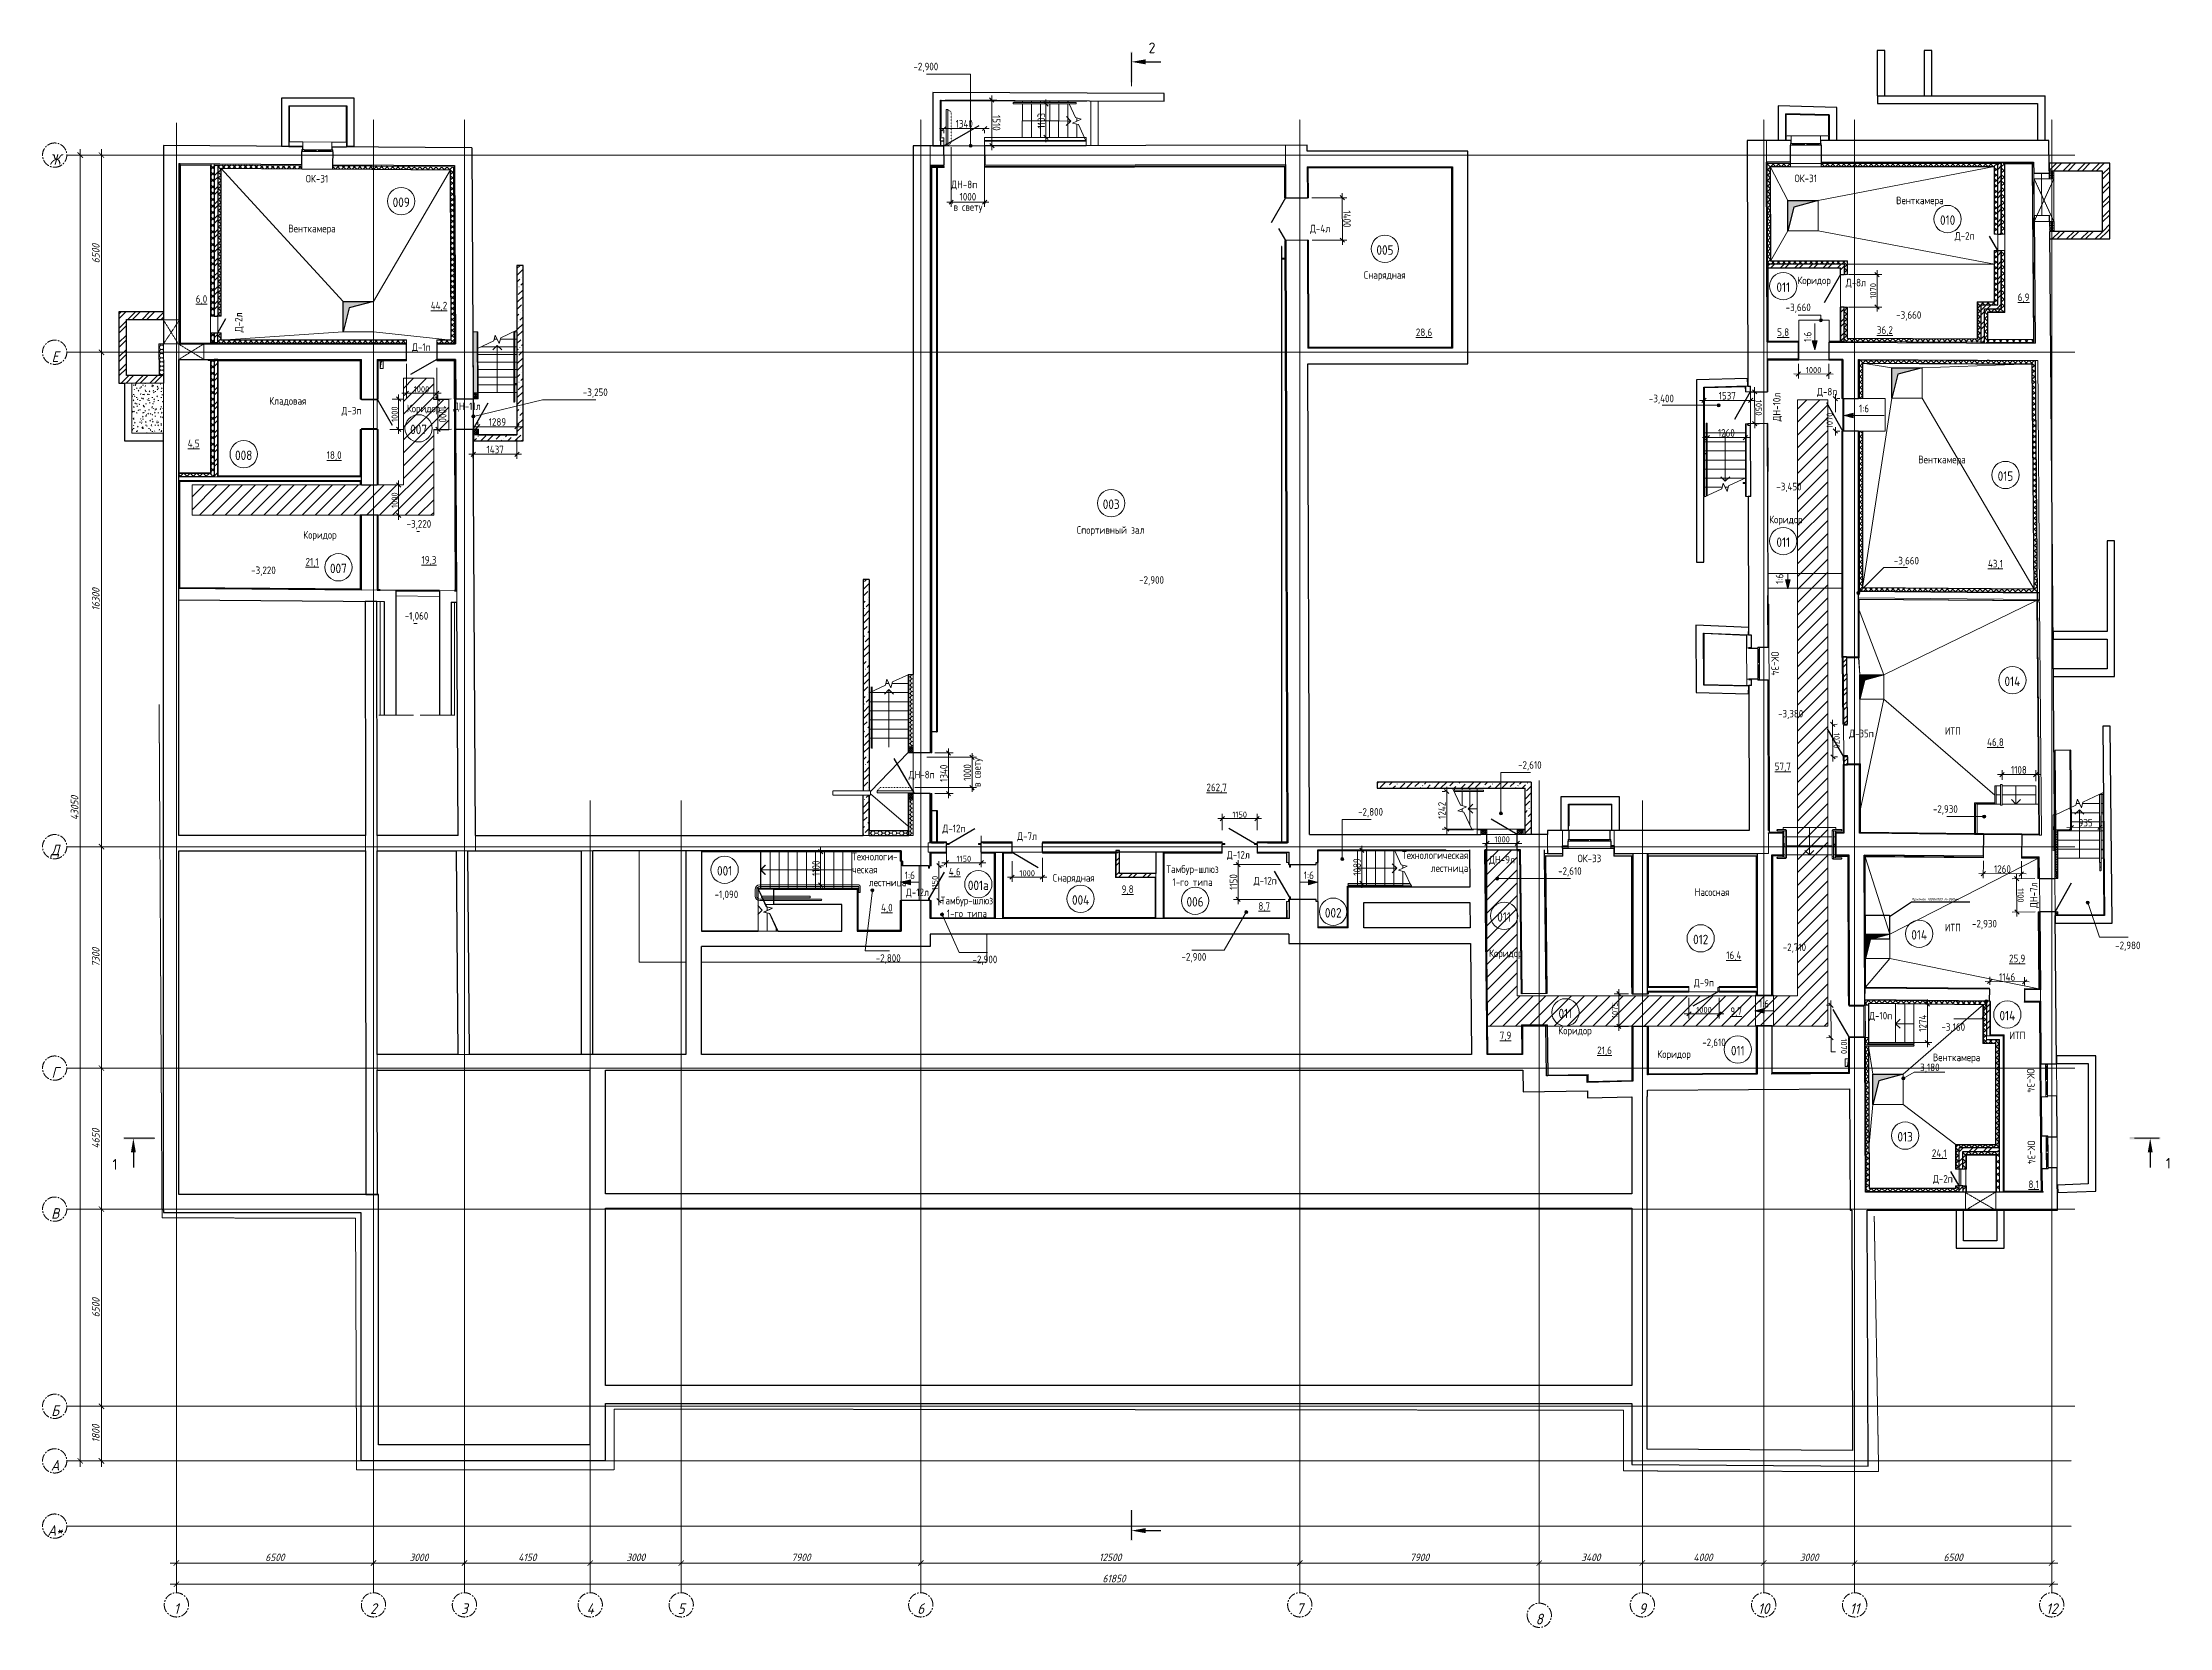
# Model space of a CAD drawing. Header units: millimetres. Extents: x 504091 to 2165846, y 135022 to 442887.
# Drawn here: x 1592907 to 1663055, y 302578 to 354829 of the extents above; entities that cross this region are included whole.
import ezdxf
from ezdxf import colors
from ezdxf.entities.mleader import LeaderData, LeaderLine
from ezdxf.math import Vec2, Vec3

# ---------------------------------------------------------------- set-up
doc = ezdxf.new("R2010")
doc.units = ezdxf.units.MM
for name, pattern in [('ADSK_Линия сетки', [25, 20, -2.5, 0, -2.5]), ('ADSK_Пунктирная_п1', [0.53, 0, -0.53]), ('ADSK_Штриховая_ш3 п1_5', [4.5, 3, -1.5]), ('ADSK_Штрихпунктирная 2 точки_ш15 п1_5 п1_5 п1_5', [19.5, 15, -1.5, 0, -1.5, 0, -1.5]), ('осеваяX2', [4, 2.5, -0.5, 0.5, -0.5])]:
    doc.linetypes.add(name, pattern=pattern)
doc.layers.get('Defpoints').update_dxf_attribs({"color": 255})
for name, color, linetype, lineweight in [('_ Окна', 7, 'Continuous', 30), ('Аннотация', 7, 'Continuous', 9), ('Двери', 7, 'Continuous', 20), ('Каркас', 7, 'Continuous', 9), ('Лестницы', 7, 'Continuous', 18), ('Марки дверей', 7, 'Continuous', 20), ('Марки окон', 7, 'Continuous', 20), ('Марки помещений', 7, 'Continuous', 20), ('Обобщенные модели', 7, 'Continuous', 18), ('Ограждение', 7, 'Continuous', 18), ('Окна', 7, 'Continuous', 18), ('Оси', 165, 'осеваяX2', 13), ('отметки', 7, 'Continuous', 20), ('Пандусы', 7, 'Continuous', 18), ('Перекрытие', 7, 'Continuous', 18), ('размеры', 7, 'Continuous', 9), ('Разрезы', 7, 'Continuous', 9), ('Стены внутренние', 7, 'Continuous', 18), ('Стены наружные', 7, 'Continuous', 18), ('Стены несущие', 7, 'Continuous', 30), ('Стены отделка', 7, 'Continuous', 30), ('Стены перегородки', 7, 'Continuous', 30), ('Стены штриховка', 7, 'Continuous', 18), ('Стрелки вверх', 7, 'Continuous', 18), ('Узлы', 7, 'Continuous', 18)]:
    doc.layers.add(name, color=color, linetype=linetype, lineweight=lineweight)
doc.layers.add('Линии', color=7, linetype='Continuous', lineweight=9, true_color=0x00a600)
doc.layers.add('Штриховка', color=252, linetype='Continuous')
doc.styles.add('GOST 2.304_new', font='isocpeur.ttf', dxfattribs={"width": 0.9, "oblique": 15})
doc.styles.add('GOST Common', font='GOST_Common.ttf', dxfattribs={"width": 0.9, "height": 350})
doc.styles.add('GOST Common_1', font='GOST_Common.ttf', dxfattribs={"width": 0.9, "height": 250})
doc.styles.add('GOST Common_2', font='GOST_Common.ttf', dxfattribs={"width": 0.9, "height": 200})
doc.styles.add('GOST Common_3', font='GOST_Common.ttf', dxfattribs={"height": 250})
doc.styles.add('GOST Common_4', font='GOST_Common.ttf', dxfattribs={"width": 0.9, "height": 200})
doc.styles.get("Standard").update_dxf_attribs({"font": 'arial.ttf'})
doc.dimstyles.new('ADSK_Основной_2_5_мм', dxfattribs={"dimscale": 304.8, "dimtxt": 251.428749, "dimasz": 0.463911, "dimexe": 0.492126, "dimexo": 0.492126, "dimgap": 0.098425, "dimtad": 1, "dimdec": 3, "dimrnd": 0.001, "dimdsep": 46, "dimtxsty": 'GOST Common_1', "dimblk1": 'OBLIQUE', "dimblk2": 'OBLIQUE', "dimsah": 1, "dimcen": 0.09, "dimdle": 0.492126, "dimazin": 2, "dimtfac": 1, "dimtdec": 4, "dimtix": 1, "dimtmove": 0, "dimatfit": 3, "dimfxl": 0, "dimtvp": 1, "dimtolj": 1, "dimtzin": 0, "dimlwd": 20, "dimlwe": 20, "dimarcsym": 0})
doc.dimstyles.new('ADSK_Основной_2_5_мм_Округление_до_10_мм', dxfattribs={"dimscale": 304.8, "dimtxt": 251.428749, "dimasz": 0.463911, "dimexe": 0.492126, "dimexo": 0.492126, "dimgap": 0.098425, "dimtad": 1, "dimdec": 0, "dimrnd": 10, "dimdsep": 46, "dimtxsty": 'GOST Common_1', "dimblk1": 'OBLIQUE', "dimblk2": 'OBLIQUE', "dimsah": 1, "dimcen": 0.09, "dimdle": 0.492126, "dimazin": 2, "dimtfac": 1, "dimtdec": 4, "dimtix": 1, "dimtmove": 0, "dimatfit": 3, "dimfxl": 0, "dimtvp": 1, "dimtolj": 1, "dimtzin": 0, "dimlwd": 20, "dimlwe": 20, "dimarcsym": 0})
doc.dimstyles.new('ADSK_Основной_2_5_мм_Округление_до_1_мм', dxfattribs={"dimscale": 304.8, "dimtxt": 251.428749, "dimasz": 0.463911, "dimexe": 0.492126, "dimexo": 0.492126, "dimgap": 0.098425, "dimtad": 1, "dimdec": 0, "dimdsep": 46, "dimtxsty": 'GOST Common_1', "dimblk1": 'OBLIQUE', "dimblk2": 'OBLIQUE', "dimsah": 1, "dimcen": 0.09, "dimdle": 0.492126, "dimazin": 2, "dimtfac": 1, "dimtdec": 4, "dimtix": 1, "dimtmove": 0, "dimatfit": 3, "dimfxl": 0, "dimtvp": 1, "dimtolj": 1, "dimtzin": 0, "dimlwd": 20, "dimlwe": 20, "dimarcsym": 0})
doc.dimstyles.new('ADSK_Основной_2_мм', dxfattribs={"dimscale": 304.8, "dimtxt": 201.142999, "dimasz": 0.463911, "dimexe": 0.492126, "dimexo": 0.492126, "dimgap": 0.098425, "dimtad": 1, "dimrnd": 0.01, "dimdsep": 46, "dimtxsty": 'GOST Common_4', "dimblk1": 'OBLIQUE', "dimblk2": 'OBLIQUE', "dimsah": 1, "dimcen": 0.09, "dimdle": 0.492126, "dimazin": 2, "dimtfac": 1, "dimtdec": 4, "dimtix": 1, "dimtmove": 0, "dimatfit": 3, "dimfxl": 0, "dimtvp": 1, "dimtolj": 1, "dimtzin": 0, "dimlwd": 20, "dimlwe": 20, "dimarcsym": 0})
doc.dimstyles.new('ADSK_Основной_2_мм_1', dxfattribs={"dimscale": 304.8, "dimtxt": 201.142999, "dimasz": 0.463911, "dimexe": 0.492126, "dimexo": 0.492126, "dimgap": 0.098425, "dimtad": 1, "dimrnd": 0.01, "dimdsep": 46, "dimtxsty": 'GOST Common_4', "dimblk1": 'OBLIQUE', "dimblk2": 'OBLIQUE', "dimsah": 1, "dimcen": 0.09, "dimdle": 0.492126, "dimazin": 2, "dimtfac": 1, "dimtdec": 4, "dimtix": 1, "dimtmove": 1, "dimatfit": 3, "dimfxl": 0, "dimtvp": 1, "dimtolj": 1, "dimtzin": 0, "dimlwd": 20, "dimlwe": 20, "dimarcsym": 0})
doc.dimstyles.new('SPDS 1_100', dxfattribs={"dimscale": 100, "dimtxt": 2.5, "dimasz": 1.77, "dimexe": 1.25, "dimexo": 0.625, "dimtad": 1, "dimdec": 0, "dimrnd": 0.001, "dimzin": 9, "dimtxsty": 'GOST 2.304_new', "dimblk": 'ARCHTICK', "dimcen": 2.5, "dimdle": 2, "dimclrt": 256, "dimadec": 0, "dimazin": 2, "dimtfac": 0.75, "dimtdec": 0, "dimtmove": 1, "dimatfit": 3, "dimfxl": 0, "dimtolj": 1, "dimlwd": 9, "dimlwe": 9, "dimarcsym": 0})
pattern_1 = [(45, (1603821.75, 308073.24), (-89.80256, 89.80256), []), (135, (1603821.75, 308073.24), (-89.80256, -89.80256), [])]
pattern_2 = [(45, (1603821.75, 308073.24), (-235.7317, 235.7317), []), (45, (1603978.9, 308073.24), (-235.7317, 235.7317), [])]
pattern_3 = [(45, (1603821.75, 308073.24), (-106.06602, 106.06602), []), (135, (1603821.75, 308073.24), (-106.06602, -106.06602), [])]
pattern_4 = [(45, (1603821.75, 308073.24), (84.18955, 308.69595), [396.875, -79.375, 3.353, -76.022])]
pattern_5 = [(45, (1603821.75, 308073.24), (84.19025, 308.69666), [396.875, -79.375, 3.353, -76.022])]
pattern_6 = [(0, (1603821.754, 308073.237), (47.625, 27.496306), [31.75, -63.5]), (120, (1603821.754, 308073.237), (-47.625, 27.496307), [31.75, -63.5]), (60, (1603821.754, 308073.237), (1e-07, 54.992613), [-63.5, 31.75])]
pattern_7 = [(45, (1603821.75, 308073.24), (-212.132, 212.132), [])]
pattern_8 = [(0, (1603821.754, 308073.24), (119.062, 68.741), [79.375, -158.75]), (120, (1603821.754, 308073.24), (-119.06245, 68.74022), [79.375, -158.75]), (60, (1603821.754, 308073.24), (-0.00045, 137.48122), [0, -158.75, 79.375, 0])]
pattern_9 = [(45, (1603821.754, 308073.237), (-35.35534, 35.35534), []), (135, (1603821.754, 308073.237), (-35.35534, -35.35534), [])]

msp = doc.modelspace()

# ---------------------------------------------------------------- texts
at = {"layer": 'Аннотация', "lineweight": 9, "char_height": 312.5, "attachment_point": 5, "line_spacing_factor": 1.022766, "style": 'GOST Common'}
for s, insert, width in [('009', (1604736.4878, 349562.9892), 520.211119), ('010', (1655738.2393, 348973.9295), 520.211119), ('005', (1637180.9052, 347988.6353), 520.211119), ('011', (1650317.5093, 346763.874), 520.211119), ('007', (1605309.9359, 342073.8177), 520.211119), ('008', (1599541.3674, 341221.6775), 520.211119), ('015', (1657645.7256, 340535.3244), 520.211119), ('003', (1628151.5963, 339608.7188), 520.211119), ('011', (1650317.5093, 338357.0061), 520.211119), ('007', (1602664.5141, 337491.8127), 520.211119), ('014', (1657874.2829, 333768.2725), 520.211119), ('001', (1615403.0336, 327521.7553), 598.173535), ('001а', (1623770.4224, 327043.2248), 520.211119), ('004', (1627144.054, 326559.9835), 520.211119), ('006', (1630917.442, 326499.9932), 520.211119), ('002', (1635475.2755, 326137.9624), 520.211119), ('011', (1641109.9799, 326003.4222), 520.211119), ('014', (1654800.1381, 325411.3048), 520.211119), ('012', (1647594.0055, 325258.9713), 520.211119), ('011', (1643131.7599, 322818.8055), 520.211119), ('014', (1657708.1334, 322749.7842), 520.211119), ('011', (1648816.6424, 321595.0925), 520.211119), ('013', (1654336.5639, 318754.5491), 520.211119)]:
    msp.add_mtext(s, dxfattribs=dict(at, insert=insert, width=width))
at = {"layer": 'Марки дверей', "lineweight": 9, "char_height": 250, "attachment_point": 5, "line_spacing_factor": 1.022766, "style": 'GOST Common_2'}
for s, insert, width in [('\\pt450,900,1350,1800,2250,2700,3150,3600,4050,4500,4950,5400,5850,6300,6750,7200,7650,8100,8550,9000,9450,9900,10350,10800,11250,11700,12150,12600,13050,13500,13950,14400;ДН-8п', (1623304.839, 350123.9008), 869.4), ('\\pt450,900,1350,1800,2250,2700,3150,3600,4050,4500,4950,5400,5850,6300,6750,7200,7650,8100,8550,9000,9450,9900,10350,10800,11250,11700,12150,12600,13050,13500,13950,14400;Д-4л', (1635042.0785, 348670.2149), 708.3), ('\\pt450,900,1350,1800,2250,2700,3150,3600,4050,4500,4950,5400,5850,6300,6750,7200,7650,8100,8550,9000,9450,9900,10350,10800,11250,11700,12150,12600,13050,13500,13950,14400;Д-2п', (1656300.6342, 348427.7083), 690.3), ('\\pt450,900,1350,1800,2250,2700,3150,3600,4050,4500,4950,5400,5850,6300,6750,7200,7650,8100,8550,9000,9450,9900,10350,10800,11250,11700,12150,12600,13050,13500,13950,14400;Д-8л', (1652712.3166, 346889.5218), 690.3), ('\\pt450,900,1350,1800,2250,2700,3150,3600,4050,4500,4950,5400,5850,6300,6750,7200,7650,8100,8550,9000,9450,9900,10350,10800,11250,11700,12150,12600,13050,13500,13950,14400;Д-1п', (1605402.147, 344761.4916), 643.5), ('\\pt450,900,1350,1800,2250,2700,3150,3600,4050,4500,4950,5400,5850,6300,6750,7200,7650,8100,8550,9000,9450,9900,10350,10800,11250,11700,12150,12600,13050,13500,13950,14400;Д-8п', (1651765.4125, 343291.7107), 690.3), ('\\pt450,900,1350,1800,2250,2700,3150,3600,4050,4500,4950,5400,5850,6300,6750,7200,7650,8100,8550,9000,9450,9900,10350,10800,11250,11700,12150,12600,13050,13500,13950,14400;Д-3п', (1603098.9943, 342666.3729), 690.3), ('\\pt450,900,1350,1800,2250,2700,3150,3600,4050,4500,4950,5400,5850,6300,6750,7200,7650,8100,8550,9000,9450,9900,10350,10800,11250,11700,12150,12600,13050,13500,13950,14400;ДН-11л', (1606902.4784, 342809.9169), 935.1), ('\\pt450,900,1350,1800,2250,2700,3150,3600,4050,4500,4950,5400,5850,6300,6750,7200,7650,8100,8550,9000,9450,9900,10350,10800,11250,11700,12150,12600,13050,13500,13950,14400;Д-35п', (1652896.9232, 332023.6292), 851.4), ('\\pt450,900,1350,1800,2250,2700,3150,3600,4050,4500,4950,5400,5850,6300,6750,7200,7650,8100,8550,9000,9450,9900,10350,10800,11250,11700,12150,12600,13050,13500,13950,14400;ДН-8п', (1621900.5439, 330667.3808), 869.4), ('\\pt450,900,1350,1800,2250,2700,3150,3600,4050,4500,4950,5400,5850,6300,6750,7200,7650,8100,8550,9000,9450,9900,10350,10800,11250,11700,12150,12600,13050,13500,13950,14400;Д-12п', (1622967.3272, 328892.6581), 803.7), ('\\pt450,900,1350,1800,2250,2700,3150,3600,4050,4500,4950,5400,5850,6300,6750,7200,7650,8100,8550,9000,9450,9900,10350,10800,11250,11700,12150,12600,13050,13500,13950,14400;Д-7л', (1625379.4645, 328640.1721), 690.3), ('\\pt450,900,1350,1800,2250,2700,3150,3600,4050,4500,4950,5400,5850,6300,6750,7200,7650,8100,8550,9000,9450,9900,10350,10800,11250,11700,12150,12600,13050,13500,13950,14400;Д-12л', (1632345.329, 328025.3794), 803.7), ('\\pt450,900,1350,1800,2250,2700,3150,3600,4050,4500,4950,5400,5850,6300,6750,7200,7650,8100,8550,9000,9450,9900,10350,10800,11250,11700,12150,12600,13050,13500,13950,14400;ДН-9л', (1641040.9892, 327862.5033), 869.4), ('\\pt450,900,1350,1800,2250,2700,3150,3600,4050,4500,4950,5400,5850,6300,6750,7200,7650,8100,8550,9000,9450,9900,10350,10800,11250,11700,12150,12600,13050,13500,13950,14400;Д-12л', (1621761.2727, 326786.3497), 803.7), ('\\pt450,900,1350,1800,2250,2700,3150,3600,4050,4500,4950,5400,5850,6300,6750,7200,7650,8100,8550,9000,9450,9900,10350,10800,11250,11700,12150,12600,13050,13500,13950,14400;Д-12п', (1633234.1669, 327168.9012), 803.7), ('\\pt450,900,1350,1800,2250,2700,3150,3600,4050,4500,4950,5400,5850,6300,6750,7200,7650,8100,8550,9000,9450,9900,10350,10800,11250,11700,12150,12600,13050,13500,13950,14400;Д-9п', (1647700.001, 323809.7726), 690.3), ('\\pt450,900,1350,1800,2250,2700,3150,3600,4050,4500,4950,5400,5850,6300,6750,7200,7650,8100,8550,9000,9450,9900,10350,10800,11250,11700,12150,12600,13050,13500,13950,14400;Д-10п', (1653530.9705, 322719.4538), 803.7), ('\\pt450,900,1350,1800,2250,2700,3150,3600,4050,4500,4950,5400,5850,6300,6750,7200,7650,8100,8550,9000,9450,9900,10350,10800,11250,11700,12150,12600,13050,13500,13950,14400;Д-2п', (1655582.8219, 317341.8096), 690.3)]:
    msp.add_mtext(s, dxfattribs=dict(at, insert=insert, width=width))
at = {"layer": 'Марки дверей', "lineweight": 9, "char_height": 250, "attachment_point": 5, "rotation": 90, "line_spacing_factor": 1.022766, "style": 'GOST Common_2'}
for s, insert, width in [('\\pt450,900,1350,1800,2250,2700,3150,3600,4050,4500,4950,5400,5850,6300,6750,7200,7650,8100,8550,9000,9450,9900,10350,10800,11250,11700,12150,12600,13050,13500,13950,14400;Д-2л', (1599400.0685, 345603.1773), 690.3), ('\\pt450,900,1350,1800,2250,2700,3150,3600,4050,4500,4950,5400,5850,6300,6750,7200,7650,8100,8550,9000,9450,9900,10350,10800,11250,11700,12150,12600,13050,13500,13950,14400;ДН-10л', (1650128.0894, 342810.1375), 982.8), ('\\pt450,900,1350,1800,2250,2700,3150,3600,4050,4500,4950,5400,5850,6300,6750,7200,7650,8100,8550,9000,9450,9900,10350,10800,11250,11700,12150,12600,13050,13500,13950,14400;ДН-7л', (1658602.8304, 326717.6725), 869.4)]:
    msp.add_mtext(s, dxfattribs=dict(at, insert=insert, width=width))
at = {"layer": 'Марки окон', "lineweight": 9, "char_height": 250, "attachment_point": 5, "line_spacing_factor": 1.022766, "style": 'GOST Common_2'}
for s, insert, width, rotation in [('\\pt450,900,1350,1800,2250,2700,3150,3600,4050,4500,4950,5400,5850,6300,6750,7200,7650,8100,8550,9000,9450,9900,10350,10800,11250,11700,12150,12600,13050,13500,13950,14400;ОК-31', (1601957.8724, 350339.7216), 797.4, 359.570301583), ('\\pt450,900,1350,1800,2250,2700,3150,3600,4050,4500,4950,5400,5850,6300,6750,7200,7650,8100,8550,9000,9450,9900,10350,10800,11250,11700,12150,12600,13050,13500,13950,14400;ОК-34', (1650047.0578, 334358.0077), 863.1, 270.177438328), ('\\pt450,900,1350,1800,2250,2700,3150,3600,4050,4500,4950,5400,5850,6300,6750,7200,7650,8100,8550,9000,9450,9900,10350,10800,11250,11700,12150,12600,13050,13500,13950,14400;ОК-34', (1658481.6631, 320607.559), 863.1, 270.465783681), ('\\pt450,900,1350,1800,2250,2700,3150,3600,4050,4500,4950,5400,5850,6300,6750,7200,7650,8100,8550,9000,9450,9900,10350,10800,11250,11700,12150,12600,13050,13500,13950,14400;ОК-34', (1658500.9201, 318238.8232), 863.1, 270.465783681)]:
    msp.add_mtext(s, dxfattribs=dict(at, insert=insert, width=width, rotation=rotation))
for s, insert, width in [('\\pt450,900,1350,1800,2250,2700,3150,3600,4050,4500,4950,5400,5850,6300,6750,7200,7650,8100,8550,9000,9450,9900,10350,10800,11250,11700,12150,12600,13050,13500,13950,14400;ОК-31', (1651057.3572, 350349.4748), 797.4), ('\\pt450,900,1350,1800,2250,2700,3150,3600,4050,4500,4950,5400,5850,6300,6750,7200,7650,8100,8550,9000,9450,9900,10350,10800,11250,11700,12150,12600,13050,13500,13950,14400;ОК-33', (1643923.6479, 327930.2613), 845.1)]:
    msp.add_mtext(s, dxfattribs=dict(at, insert=insert, width=width))
at = {"layer": 'Марки помещений', "lineweight": 9, "char_height": 250, "line_spacing_factor": 1.022766, "style": 'GOST Common_2'}
for s, insert, width, attachment_point in [('\\pt450,900,1350,1800,2250,2700,3150,3600,4050,4500,4950,5400,5850,6300,6750,7200,7650,8100,8550,9000,9450,9900,10350,10800,11250,11700,12150,12600,13050,13500,13950,14400;Венткамера', (1654822.1678, 349591.0134), 1732.5, 5), ('\\pt450,900,1350,1800,2250,2700,3150,3600,4050,4500,4950,5400,5850,6300,6750,7200,7650,8100,8550,9000,9450,9900,10350,10800,11250,11700,12150,12600,13050,13500,13950,14400;Венткамера', (1601794.2828, 348663.9126), 1732.5, 5), ('\\pt450,900,1350,1800,2250,2700,3150,3600,4050,4500,4950,5400,5850,6300,6750,7200,7650,8100,8550,9000,9450,9900,10350,10800,11250,11700,12150,12600,13050,13500,13950,14400;Снарядная', (1637176.4224, 347131.9355), 1488.6, 5), ('\\pt450,900,1350,1800,2250,2700,3150,3600,4050,4500,4950,5400,5850,6300,6750,7200,7650,8100,8550,9000,9450,9900,10350,10800,11250,11700,12150,12600,13050,13500,13950,14400;Коридор', (1651333.3108, 346954.9829), 1149.3, 5), ('\\pt450,900,1350,1800,2250,2700,3150,3600,4050,4500,4950,5400,5850,6300,6750,7200,7650,8100,8550,9000,9450,9900,10350,10800,11250,11700,12150,12600,13050,13500,13950,14400;{\\L6,9}', (1658243.2731, 346403.0082), 405, 5), ('\\pt450,900,1350,1800,2250,2700,3150,3600,4050,4500,4950,5400,5850,6300,6750,7200,7650,8100,8550,9000,9450,9900,10350,10800,11250,11700,12150,12600,13050,13500,13950,14400;{\\L6,0}', (1598150.3247, 346344.6961), 405, 5), ('\\pt450,900,1350,1800,2250,2700,3150,3600,4050,4500,4950,5400,5850,6300,6750,7200,7650,8100,8550,9000,9450,9900,10350,10800,11250,11700,12150,12600,13050,13500,13950,14400;{\\L44,2}', (1605981.0464, 346128.2884), 601.2, 5), ('\\pt450,900,1350,1800,2250,2700,3150,3600,4050,4500,4950,5400,5850,6300,6750,7200,7650,8100,8550,9000,9450,9900,10350,10800,11250,11700,12150,12600,13050,13500,13950,14400;{\\L28,6}', (1638470.8845, 345247.9787), 566.1, 5), ('\\pt450,900,1350,1800,2250,2700,3150,3600,4050,4500,4950,5400,5850,6300,6750,7200,7650,8100,8550,9000,9450,9900,10350,10800,11250,11700,12150,12600,13050,13500,13950,14400;{\\L5,8}', (1650313.5404, 345252.1111), 405, 5), ('\\pt450,900,1350,1800,2250,2700,3150,3600,4050,4500,4950,5400,5850,6300,6750,7200,7650,8100,8550,9000,9450,9900,10350,10800,11250,11700,12150,12600,13050,13500,13950,14400;{\\L36,2}', (1653669.4838, 345320.9468), 566.1, 5), ('\\pt450,900,1350,1800,2250,2700,3150,3600,4050,4500,4950,5400,5850,6300,6750,7200,7650,8100,8550,9000,9450,9900,10350,10800,11250,11700,12150,12600,13050,13500,13950,14400;Кладовая', (1600994.2828, 342993.171), 1345.5, 5), ('\\pt450,900,1350,1800,2250,2700,3150,3600,4050,4500,4950,5400,5850,6300,6750,7200,7650,8100,8550,9000,9450,9900,10350,10800,11250,11700,12150,12600,13050,13500,13950,14400;Коридор', (1605470.86, 342730.1807), 1149.3, 5), ('\\pt450,900,1350,1800,2250,2700,3150,3600,4050,4500,4950,5400,5850,6300,6750,7200,7650,8100,8550,9000,9450,9900,10350,10800,11250,11700,12150,12600,13050,13500,13950,14400;{\\L4,5}', (1597889.9323, 341581.3107), 423, 5), ('\\pt450,900,1350,1800,2250,2700,3150,3600,4050,4500,4950,5400,5850,6300,6750,7200,7650,8100,8550,9000,9450,9900,10350,10800,11250,11700,12150,12600,13050,13500,13950,14400;{\\L18,0}', (1602525.0304, 341198.391), 518.4, 5), ('\\pt450,900,1350,1800,2250,2700,3150,3600,4050,4500,4950,5400,5850,6300,6750,7200,7650,8100,8550,9000,9450,9900,10350,10800,11250,11700,12150,12600,13050,13500,13950,14400;Венткамера', (1655552.1176, 341048.7327), 1732.5, 5), ('\\pt450,900,1350,1800,2250,2700,3150,3600,4050,4500,4950,5400,5850,6300,6750,7200,7650,8100,8550,9000,9450,9900,10350,10800,11250,11700,12150,12600,13050,13500,13950,14400;Спортивный зал', (1628134.5375, 338725.2283), 2238.3, 5), ('\\pt450,900,1350,1800,2250,2700,3150,3600,4050,4500,4950,5400,5850,6300,6750,7200,7650,8100,8550,9000,9450,9900,10350,10800,11250,11700,12150,12600,13050,13500,13950,14400;Коридор', (1650400.4704, 339070.5735), 1149.3, 5), ('\\pt450,900,1350,1800,2250,2700,3150,3600,4050,4500,4950,5400,5850,6300,6750,7200,7650,8100,8550,9000,9450,9900,10350,10800,11250,11700,12150,12600,13050,13500,13950,14400;Коридор', (1602054.3559, 338563.1722), 1149.3, 5), ('\\pt450,900,1350,1800,2250,2700,3150,3600,4050,4500,4950,5400,5850,6300,6750,7200,7650,8100,8550,9000,9450,9900,10350,10800,11250,11700,12150,12600,13050,13500,13950,14400;{\\L21,1}', (1601798.9738, 337680.0223), 470.7, 5), ('\\pt450,900,1350,1800,2250,2700,3150,3600,4050,4500,4950,5400,5850,6300,6750,7200,7650,8100,8550,9000,9450,9900,10350,10800,11250,11700,12150,12600,13050,13500,13950,14400;{\\L19,3}', (1605651.2567, 337746.0293), 518.4, 5), ('\\pt450,900,1350,1800,2250,2700,3150,3600,4050,4500,4950,5400,5850,6300,6750,7200,7650,8100,8550,9000,9450,9900,10350,10800,11250,11700,12150,12600,13050,13500,13950,14400;{\\L43,1}', (1657314.782, 337620.4235), 535.5, 5), ('\\pt450,900,1350,1800,2250,2700,3150,3600,4050,4500,4950,5400,5850,6300,6750,7200,7650,8100,8550,9000,9450,9900,10350,10800,11250,11700,12150,12600,13050,13500,13950,14400;ИТП', (1655910.0457, 332130.9064), 541.8, 5), ('\\pt450,900,1350,1800,2250,2700,3150,3600,4050,4500,4950,5400,5850,6300,6750,7200,7650,8100,8550,9000,9450,9900,10350,10800,11250,11700,12150,12600,13050,13500,13950,14400;{\\L46,8}', (1657315.232, 331736.0018), 583.2, 5), ('\\pt450,900,1350,1800,2250,2700,3150,3600,4050,4500,4950,5400,5850,6300,6750,7200,7650,8100,8550,9000,9450,9900,10350,10800,11250,11700,12150,12600,13050,13500,13950,14400;{\\L262,7}', (1631629.8928, 330243.1686), 726.3, 5), ('\\pt450,900,1350,1800,2250,2700,3150,3600,4050,4500,4950,5400,5850,6300,6750,7200,7650,8100,8550,9000,9450,9900,10350,10800,11250,11700,12150,12600,13050,13500,13950,14400;{\\L57,7}', (1650301.7529, 330936.0018), 566.1, 5), ('\\pt450,900,1350,1800,2250,2700,3150,3600,4050,4500,4950,5400,5850,6300,6750,7200,7650,8100,8550,9000,9450,9900,10350,10800,11250,11700,12150,12600,13050,13500,13950,14400;Технологи-\\Pческая\\P    лестница', (1619611.6966, 328116.8096), 3845.7, 1), ('\\pt450,900,1350,1800,2250,2700,3150,3600,4050,4500,4950,5400,5850,6300,6750,7200,7650,8100,8550,9000,9450,9900,10350,10800,11250,11700,12150,12600,13050,13500,13950,14400;{\\L4,6}', (1622991.8786, 327466.3386), 423, 5), ('\\pt450,900,1350,1800,2250,2700,3150,3600,4050,4500,4950,5400,5850,6300,6750,7200,7650,8100,8550,9000,9450,9900,10350,10800,11250,11700,12150,12600,13050,13500,13950,14400;Тамбур-шлюз 1-го типа', (1630835.5168, 327363.0056), 1912.831003, 5), ('\\pt450,900,1350,1800,2250,2700,3150,3600,4050,4500,4950,5400,5850,6300,6750,7200,7650,8100,8550,9000,9450,9900,10350,10800,11250,11700,12150,12600,13050,13500,13950,14400;Технологическая\\Pлестница', (1639931.095, 328162.0998), 3845.7, 3), ('\\pt450,900,1350,1800,2250,2700,3150,3600,4050,4500,4950,5400,5850,6300,6750,7200,7650,8100,8550,9000,9450,9900,10350,10800,11250,11700,12150,12600,13050,13500,13950,14400;Снарядная', (1626918.5695, 327257.8226), 1488.6, 5), ('\\pt450,900,1350,1800,2250,2700,3150,3600,4050,4500,4950,5400,5850,6300,6750,7200,7650,8100,8550,9000,9450,9900,10350,10800,11250,11700,12150,12600,13050,13500,13950,14400;{\\L9,8}', (1628694.2662, 326888.6941), 405, 5), ('\\pt450,900,1350,1800,2250,2700,3150,3600,4050,4500,4950,5400,5850,6300,6750,7200,7650,8100,8550,9000,9450,9900,10350,10800,11250,11700,12150,12600,13050,13500,13950,14400;Насосная', (1647970.3877, 326820.0812), 1297.8, 5), ('\\pt450,900,1350,1800,2250,2700,3150,3600,4050,4500,4950,5400,5850,6300,6750,7200,7650,8100,8550,9000,9450,9900,10350,10800,11250,11700,12150,12600,13050,13500,13950,14400;{\\L4,0}', (1620752.6113, 326281.0885), 423, 5), ('\\pt450,900,1350,1800,2250,2700,3150,3600,4050,4500,4950,5400,5850,6300,6750,7200,7650,8100,8550,9000,9450,9900,10350,10800,11250,11700,12150,12600,13050,13500,13950,14400;Тамбур-шлюз 1-го типа', (1623393.7923, 326329.9098), 1673.1, 5), ('\\pt450,900,1350,1800,2250,2700,3150,3600,4050,4500,4950,5400,5850,6300,6750,7200,7650,8100,8550,9000,9450,9900,10350,10800,11250,11700,12150,12600,13050,13500,13950,14400;{\\L8,7}', (1633199.4829, 326334.5306), 405, 5), ('\\pt450,900,1350,1800,2250,2700,3150,3600,4050,4500,4950,5400,5850,6300,6750,7200,7650,8100,8550,9000,9450,9900,10350,10800,11250,11700,12150,12600,13050,13500,13950,14400;ИТП', (1655910.0457, 325650.451), 541.8, 5), ('\\pt450,900,1350,1800,2250,2700,3150,3600,4050,4500,4950,5400,5850,6300,6750,7200,7650,8100,8550,9000,9450,9900,10350,10800,11250,11700,12150,12600,13050,13500,13950,14400;Коридор', (1641165.3562, 324770.451), 1149.3, 5), ('\\pt450,900,1350,1800,2250,2700,3150,3600,4050,4500,4950,5400,5850,6300,6750,7200,7650,8100,8550,9000,9450,9900,10350,10800,11250,11700,12150,12600,13050,13500,13950,14400;{\\L16,4}', (1648685.3941, 324710.0338), 535.5, 5), ('\\pt450,900,1350,1800,2250,2700,3150,3600,4050,4500,4950,5400,5850,6300,6750,7200,7650,8100,8550,9000,9450,9900,10350,10800,11250,11700,12150,12600,13050,13500,13950,14400;{\\L25,9}', (1658031.6272, 324604.5266), 566.1, 5), ('\\pt450,900,1350,1800,2250,2700,3150,3600,4050,4500,4950,5400,5850,6300,6750,7200,7650,8100,8550,9000,9450,9900,10350,10800,11250,11700,12150,12600,13050,13500,13950,14400;{\\L9,7}', (1648762.1173, 322865.4181), 405, 5), ('\\pt450,900,1350,1800,2250,2700,3150,3600,4050,4500,4950,5400,5850,6300,6750,7200,7650,8100,8550,9000,9450,9900,10350,10800,11250,11700,12150,12600,13050,13500,13950,14400;{\\L7,9}', (1641157.0857, 322065.4181), 405, 5), ('\\pt450,900,1350,1800,2250,2700,3150,3600,4050,4500,4950,5400,5850,6300,6750,7200,7650,8100,8550,9000,9450,9900,10350,10800,11250,11700,12150,12600,13050,13500,13950,14400;Коридор', (1643445.9396, 322221.7647), 1149.3, 5), ('\\pt450,900,1350,1800,2250,2700,3150,3600,4050,4500,4950,5400,5850,6300,6750,7200,7650,8100,8550,9000,9450,9900,10350,10800,11250,11700,12150,12600,13050,13500,13950,14400;ИТП', (1658039.8976, 322095.6788), 541.8, 5), ('\\pt450,900,1350,1800,2250,2700,3150,3600,4050,4500,4950,5400,5850,6300,6750,7200,7650,8100,8550,9000,9450,9900,10350,10800,11250,11700,12150,12600,13050,13500,13950,14400;{\\L21,6}', (1644423.4909, 321576.1074), 518.4, 5), ('\\pt450,900,1350,1800,2250,2700,3150,3600,4050,4500,4950,5400,5850,6300,6750,7200,7650,8100,8550,9000,9450,9900,10350,10800,11250,11700,12150,12600,13050,13500,13950,14400;Коридор', (1646715.3364, 321444.6766), 1149.3, 5), ('\\pt450,900,1350,1800,2250,2700,3150,3600,4050,4500,4950,5400,5850,6300,6750,7200,7650,8100,8550,9000,9450,9900,10350,10800,11250,11700,12150,12600,13050,13500,13950,14400;Венткамера', (1656031.8226, 321337.6702), 1732.5, 5), ('\\pt450,900,1350,1800,2250,2700,3150,3600,4050,4500,4950,5400,5850,6300,6750,7200,7650,8100,8550,9000,9450,9900,10350,10800,11250,11700,12150,12600,13050,13500,13950,14400;{\\L24,1}', (1655463.778, 318183.4334), 535.5, 5), ('\\pt450,900,1350,1800,2250,2700,3150,3600,4050,4500,4950,5400,5850,6300,6750,7200,7650,8100,8550,9000,9450,9900,10350,10800,11250,11700,12150,12600,13050,13500,13950,14400;{\\L8,1}', (1658575.3403, 317158.9056), 357.3, 5)]:
    msp.add_mtext(s, dxfattribs=dict(at, insert=insert, width=width, attachment_point=attachment_point))
at = {"layer": 'отметки', "lineweight": 20, "char_height": 250, "attachment_point": 1, "line_spacing_factor": 1.022761, "style": 'GOST Common_1'}
for s, insert, width in [('-2,900', (1621630.2465, 354164.0683), 1028.822569), ('-3,660', (1650396.6437, 346223.3815), 1028.822569), ('-3,660', (1654042.1007, 345971.6044), 1028.822569), ('-3,250', (1610727.1007, 343424.6118), 1028.822569), ('-3,400', (1645886.0975, 343218.8795), 1055.976244), ('-3,450', (1650087.9119, 340315.0393), 1055.976244), ('-3,220', (1604914.759, 339086.2702), 1028.822569), ('-3,220', (1599788.6235, 337555.0406), 1028.822569), ('-3,660', (1653965.5425, 337873.6663), 1028.822569), ('-2,900', (1629074.6667, 337236.2248), 1028.822569), ('-1,060', (1604852.828, 336053.283), 977.532294), ('-3,380', (1650145.7469, 332828.443), 1028.822569), ('-2,610', (1641572.7239, 331136.2973), 977.532294), ('-2,800', (1636294.487, 329590.8704), 1028.822569), ('-2,930', (1655251.6504, 329684.1317), 1028.822569), ('-2,610', (1642892.1911, 327640.457), 977.532294), ('-1,090', (1615072.7283, 326870.2956), 977.532294), ('-2,930', (1656542.5097, 325904.009), 1028.822569), ('-2,900', (1630471.5031, 324809.9018), 1028.822569), ('-2,710', (1650300.4141, 325127.271), 977.532294), ('-2,980', (1661264.5992, 325187.932), 1028.822569), ('-2,800', (1620388.0431, 324770.2192), 1028.822569), ('-2,900', (1623577.6916, 324725.2272), 1028.822569), ('-2,610', (1647644.3857, 321991.8674), 977.532294), ('-3,160', (1655533.9137, 322497.6613), 977.532294), ('-3,180', (1654685.9409, 321168.4629), 977.532294)]:
    msp.add_mtext(s, dxfattribs=dict(at, insert=insert, width=width))
at = {"layer": 'размеры', "lineweight": 20, "char_height": 250, "width": 404.288048, "attachment_point": 1, "rotation": 90, "line_spacing_factor": 1.022761, "style": 'GOST Common_1'}
for insert in [(1650999.1133, 344962.1121), (1650070.5301, 336983.3881)]:
    msp.add_mtext('1:6', dxfattribs=dict(at, insert=insert))
at = {"layer": 'размеры', "lineweight": 20, "char_height": 250, "width": 404.288048, "attachment_point": 1, "line_spacing_factor": 1.022761, "style": 'GOST Common_1'}
for insert in [(1652815.5275, 342888.2089), (1621344.8928, 327500.5939), (1634503.9945, 327501.163), (1649512.917, 323261.0097)]:
    msp.add_mtext('1:6', dxfattribs=dict(at, insert=insert))
at = {"layer": 'Разрезы', "char_height": 350, "attachment_point": 5, "line_spacing_factor": 1.022766, "style": 'GOST Common_3'}
for s, insert, width in [('\\pt1016.001,2031.9985,3047.9995,4064.0005,5080.0015,6095.999,7112,8128.001,9143.9985,10159.9995,11176.0005,12192.0015,13207.999,14224,15240.001,16255.9985,17271.9995,18288.0005,19304.0015,20319.999,21336,22352.001,23367.9985,24383.9995,25400.0005,26416.0015,27431.999,28448,29464.001,30479.9985,31495.9995,32512.0005;2', (1629498.3087, 354653.7542), 206.4), ('\\pt1016.001,2031.9985,3047.9995,4064.0005,5080.0015,6095.999,7112,8128.001,9143.9985,10159.9995,11176.0005,12192.0015,13207.999,14224,15240.001,16255.9985,17271.9995,18288.0005,19304.0015,20319.999,21336,22352.001,23367.9985,24383.9995,25400.0005,26416.0015,27431.999,28448,29464.001,30479.9985,31495.9995,32512.0005;1', (1595298.5008, 317846.0602), 143.2), ('\\pt1016.001,2031.9985,3047.9995,4064.0005,5080.0015,6095.999,7112,8128.001,9143.9985,10159.9995,11176.0005,12192.0015,13207.999,14224,15240.001,16255.9985,17271.9995,18288.0005,19304.0015,20319.999,21336,22352.001,23367.9985,24383.9995,25400.0005,26416.0015,27431.999,28448,29464.001,30479.9985,31495.9995,32512.0005;1', (1663018.7286, 317880.8594), 143.2)]:
    msp.add_mtext(s, dxfattribs=dict(at, insert=insert, width=width))

# ---------------------------------------------------------------- blocks, each defined once
blk = doc.blocks.new('АС_Дверь_Однопольная_Алюминиевая - 1150х2200 алюм ост EIW30 Д12п-6524472-План подвала')
at = {"layer": 'Двери'}
for p, q in [((-450, -420), (-363, -420)), ((-450, -460), (-450, -420)), ((-363, -460), (-450, -460)), ((-363, -420), (-363, -460)), ((613, -420), (700, -420)), ((613, -460), (613, -420)), ((700, -460), (613, -460)), ((700, -420), (700, -460))]:
    blk.add_line(p, q, dxfattribs=at)
at = {"layer": 'Двери', "lineweight": 30}
blk.add_line((613, -460), (-232, -948), dxfattribs=at)
blk = doc.blocks.new('AC_Дверь_Двупольная_Стальная - 1400х1800Н Л нов Д4л_ост_алюм_EI30_-3156447-План подвала')
at = {"layer": 'Двери', "lineweight": 30}
for p, q in [((700, 360), (-123, 835)), ((-700, 360), (-310, 585))]:
    blk.add_line(p, q, dxfattribs=at)
blk = doc.blocks.new('АС_Дверь_Однопольная_Алюминиевая - 1150х2200 алюм ост EIW30 Д12л-6958117-План подвала')
at = {"layer": 'Двери'}
for p, q in [((-363, -420), (-450, -420)), ((-450, -420), (-450, -460)), ((-450, -460), (-363, -460)), ((-363, -460), (-363, -420)), ((700, -420), (613, -420)), ((613, -420), (613, -460)), ((613, -460), (700, -460)), ((700, -460), (700, -420))]:
    blk.add_line(p, q, dxfattribs=at)
at = {"layer": 'Двери', "lineweight": 30}
blk.add_line((-363, -460), (482, -948), dxfattribs=at)
blk = doc.blocks.new('АС_Дверь_Однопольная_Алюминиевая - 1150х2200 алюм ост EIW30 Д12л-6525024-План подвала')
at = {"layer": 'Двери'}
for p, q in [((-363, -98), (-450, -98)), ((-450, -98), (-450, -138)), ((-450, -138), (-363, -138)), ((-363, -138), (-363, -98)), ((700, -98), (613, -98)), ((613, -98), (613, -138)), ((613, -138), (700, -138)), ((700, -138), (700, -98))]:
    blk.add_line(p, q, dxfattribs=at)
at = {"layer": 'Двери', "lineweight": 30}
blk.add_line((-363, -138), (482, -626), dxfattribs=at)
blk = doc.blocks.new('AC_Дверь_Однопольная_Стальная - 1000х2200Н Л Д7л EI30-6473165-План подвала')
at = {"layer": 'Двери', "lineweight": 30}
blk.add_line((500, 153), (-366, 653), dxfattribs=at)
blk = doc.blocks.new('АС_Дверь_Однопольная_Алюминиевая - 1150х2200 алюм ост EIW30 Д12п-6958020-План подвала')
at = {"layer": 'Двери'}
for p, q in [((-450, -98), (-363, -98)), ((-450, -138), (-450, -98)), ((-363, -138), (-450, -138)), ((-363, -98), (-363, -138)), ((613, -98), (700, -98)), ((613, -138), (613, -98)), ((700, -138), (613, -138)), ((700, -98), (700, -138))]:
    blk.add_line(p, q, dxfattribs=at)
at = {"layer": 'Двери', "lineweight": 30}
blk.add_line((613, -138), (-232, -626), dxfattribs=at)
blk = doc.blocks.new('Ограждение 6 - Ограждение 1-1952564-План подвала')
at = {"layer": 'Ограждение'}
h = blk.add_hatch(dxfattribs=at)
h.set_pattern_fill('FP_1', color=256, style=0, pattern_type=2)
h.set_pattern_definition([(45, (0, 0), (-106.066, 106.066), [])])
h.paths.add_polyline_path([(45225, 32214), (45230, 32214), (45230, 32248), (45170, 32248), (45170, 32214)])
at = {"layer": 'Ограждение', "lineweight": 18}
for p, q in [((45170, 32248), (45170, 32214)), ((45230, 32248), (45170, 32248)), ((45170, 32214), (45230, 32214)), ((45230, 32214), (45230, 32248))]:
    blk.add_line(p, q, dxfattribs=at)
blk = doc.blocks.new('окна_rehau_двупольное - 980х1160 _створка и глухое_ ок-31-6126283-План подвала')
at = {"layer": '_ Окна', "lineweight": 18}
for p, q in [((-510, 135), (-510, 195)), ((-510, 195), (-434, 195)), ((-434, 135), (-510, 135)), ((-434, 195), (-434, 135)), ((-38, 135), (-38, 195)), ((-38, 195), (38, 195)), ((38, 135), (-38, 135)), ((38, 195), (38, 135)), ((434, 195), (434, 135)), ((510, 195), (434, 195)), ((434, 135), (510, 135)), ((510, 135), (510, 195))]:
    blk.add_line(p, q, dxfattribs=at)
at = {"layer": '_ Окна'}
for p, q in [((-490, 135), (-490, 195)), ((-434, 165), (-38, 165)), ((38, 165), (434, 165)), ((490, 135), (490, 195))]:
    blk.add_line(p, q, dxfattribs=at)
at = {"layer": 'Окна'}
for p, q in [((-510, 195), (-510, 135)), ((-434, 195), (-510, 195)), ((-510, 135), (-434, 135)), ((-434, 195), (-38, 195)), ((-38, 135), (-434, 135)), ((38, 195), (-38, 195)), ((-38, 135), (38, 135)), ((38, 195), (434, 195)), ((434, 135), (38, 135)), ((510, 195), (434, 195)), ((434, 135), (510, 135)), ((510, 135), (510, 195))]:
    blk.add_line(p, q, dxfattribs=at)
blk = doc.blocks.new('окна_rehau_двупольное - 980х1160 _створка и глухое_ ок-31-6127201-План подвала')
at = {"layer": '_ Окна', "lineweight": 18}
for p, q in [((-510, 200), (-510, 260)), ((-510, 260), (-434, 260)), ((-434, 200), (-510, 200)), ((-434, 260), (-434, 200)), ((-38, 200), (-38, 260)), ((-38, 260), (38, 260)), ((38, 200), (-38, 200)), ((38, 260), (38, 200)), ((434, 260), (434, 200)), ((510, 260), (434, 260)), ((434, 200), (510, 200)), ((510, 200), (510, 260))]:
    blk.add_line(p, q, dxfattribs=at)
at = {"layer": '_ Окна'}
for p, q in [((-490, 200), (-490, 260)), ((-434, 230), (-38, 230)), ((38, 230), (434, 230)), ((490, 200), (490, 260))]:
    blk.add_line(p, q, dxfattribs=at)
at = {"layer": 'Окна'}
for p, q in [((-510, 260), (-510, 200)), ((-434, 260), (-510, 260)), ((-510, 200), (-434, 200)), ((-434, 260), (-38, 260)), ((-38, 200), (-434, 200)), ((38, 260), (-38, 260)), ((-38, 200), (38, 200)), ((38, 260), (434, 260)), ((434, 200), (38, 200)), ((510, 260), (434, 260)), ((434, 200), (510, 200)), ((510, 200), (510, 260))]:
    blk.add_line(p, q, dxfattribs=at)
blk = doc.blocks.new('AC_Дверь_Однопольная_Стальная - 1000х2080h ДН-9л-2715197-План подвала')
at = {"layer": 'Двери', "lineweight": 30}
blk.add_line((500, 255), (-366, 755), dxfattribs=at)
blk = doc.blocks.new('AC_Дверь_Однопольная_Стальная - 1340Х2200h ДН-8п-2674032-План подвала')
at = {"layer": 'Двери', "lineweight": 30}
blk.add_line((-670, 320), (490, 990), dxfattribs=at)
blk = doc.blocks.new('AC_Дверь_Однопольная_Стальная - 1060х2080h ДН-7л-2588079-План подвала')
at = {"layer": 'Двери', "lineweight": 30}
blk.add_line((550, 255), (-403, 805), dxfattribs=at)
blk = doc.blocks.new('AC_Дверь_Однопольная_Стальная - 1050х2100h ДН-10л-6934079-План подвала')
at = {"layer": 'Двери', "lineweight": 30}
blk.add_line((525, 240), (-384, 765), dxfattribs=at)
blk = doc.blocks.new('окна_rehau_двупольное - 1360х1320Н ОК33-3751932-План подвала')
at = {"layer": '_ Окна', "lineweight": 18}
for p, q in [((-700, -105), (-700, -45)), ((-700, -45), (-624, -45)), ((-624, -105), (-700, -105)), ((-624, -45), (-624, -105)), ((-38, -105), (-38, -45)), ((-38, -45), (38, -45)), ((38, -105), (-38, -105)), ((38, -45), (38, -105)), ((624, -45), (624, -105)), ((700, -45), (624, -45)), ((624, -105), (700, -105)), ((700, -105), (700, -45))]:
    blk.add_line(p, q, dxfattribs=at)
at = {"layer": '_ Окна'}
for p, q in [((-680, -105), (-680, -45)), ((-624, -75), (-38, -75)), ((38, -75), (624, -75)), ((680, -105), (680, -45))]:
    blk.add_line(p, q, dxfattribs=at)
at = {"layer": 'Окна'}
for p, q in [((-700, -45), (-700, -105)), ((-624, -45), (-700, -45)), ((-700, -105), (-624, -105)), ((-624, -45), (-38, -45)), ((-38, -105), (-624, -105)), ((38, -45), (-38, -45)), ((-38, -105), (38, -105)), ((38, -45), (624, -45)), ((624, -105), (38, -105)), ((700, -45), (624, -45)), ((624, -105), (700, -105)), ((700, -105), (700, -45))]:
    blk.add_line(p, q, dxfattribs=at)
blk = doc.blocks.new('окна_rehau_двупольное - 1085х1220Н ОК34-3755709-План подвала')
at = {"layer": '_ Окна', "lineweight": 18}
for p, q in [((-542.5, -40), (-542.5, 20)), ((-542.5, 20), (-466.5, 20)), ((-466.5, 20), (-466.5, -40)), ((-35.5, -40), (-35.5, 20)), ((-35.5, 20), (40.5, 20)), ((40.5, 20), (40.5, -40)), ((466.5, 20), (466.5, -40)), ((542.5, 20), (466.5, 20)), ((542.5, -40), (542.5, 20)), ((-466.5, -40), (-542.5, -40)), ((40.5, -40), (-35.5, -40)), ((466.5, -40), (542.5, -40))]:
    blk.add_line(p, q, dxfattribs=at)
at = {"layer": '_ Окна'}
for p, q in [((-522.5, -40), (-522.5, 20)), ((522.5, -40), (522.5, 20)), ((-466.5, -10), (-35.5, -10)), ((40.5, -10), (466.5, -10))]:
    blk.add_line(p, q, dxfattribs=at)
at = {"layer": 'Окна'}
for p, q in [((-542.5, 20), (-542.5, -40)), ((-466.5, 20), (-542.5, 20)), ((-466.5, 20), (-35.5, 20)), ((40.5, 20), (-35.5, 20)), ((40.5, 20), (466.5, 20)), ((542.5, 20), (466.5, 20)), ((542.5, -40), (542.5, 20)), ((-542.5, -40), (-466.5, -40)), ((-35.5, -40), (-466.5, -40)), ((-35.5, -40), (40.5, -40)), ((466.5, -40), (40.5, -40)), ((466.5, -40), (542.5, -40))]:
    blk.add_line(p, q, dxfattribs=at)
blk = doc.blocks.new('AC_Дверь_Однопольная_Стальная - 1000х2100Н Д35п-металлическая-6961980-План подвала')
at = {"layer": 'Двери', "lineweight": 30}
blk.add_line((-535, 60), (392, 595), dxfattribs=at)
blk = doc.blocks.new('AC_Дверь_Однопольная_Стальная - 545х1245 Л нов Д2л-3111998-План подвала')
at = {"layer": 'Двери', "lineweight": 30}
blk.add_line((272, 60), (-199, 333), dxfattribs=at)
blk = doc.blocks.new('AC_Дверь_Однопольная_Стальная - 545х1295 Л нов Д2п-6472559-План подвала')
at = {"layer": 'Двери', "lineweight": 30}
blk.add_line((-273, 60), (199, 333), dxfattribs=at)
blk = doc.blocks.new('AC_Дверь_Однопольная_Стальная - 1000х1950 П нов д1п EI30-6474272-План подвала')
at = {"layer": 'Двери', "lineweight": 30}
blk.add_line((-500, 255), (366, 755), dxfattribs=at)
blk = doc.blocks.new('AC_Дверь_Однопольная_Деревянная - 950х2100 П нов Д3п EI30-6474104-План подвала')
at = {"layer": 'Двери', "lineweight": 30}
blk.add_line((-500, 255), (366, 755), dxfattribs=at)
blk = doc.blocks.new('AC_Дверь_Однопольная_Стальная - 850х1850Н нов Д9п EI30-6474928-План подвала')
at = {"layer": 'Двери', "lineweight": 30}
blk.add_line((-500, 60), (366, 560), dxfattribs=at)
blk = doc.blocks.new('AC_Дверь_Однопольная_Стальная - 1040х1980Н нов Д10п металлическая-3159623-План подвала')
at = {"layer": 'Двери', "lineweight": 30}
blk.add_line((-535, 255), (392, 790), dxfattribs=at)
blk = doc.blocks.new('окна_rehau_двупольное - 1085х1220Н ОК34-3161617-План подвала')
at = {"layer": '_ Окна', "lineweight": 18}
for p, q in [((-542.5, -105), (-542.5, -45)), ((-542.5, -45), (-466.5, -45)), ((-466.5, -105), (-542.5, -105)), ((-466.5, -45), (-466.5, -105)), ((-35.5, -105), (-35.5, -45)), ((-35.5, -45), (40.5, -45)), ((40.5, -105), (-35.5, -105)), ((40.5, -45), (40.5, -105)), ((466.5, -45), (466.5, -105)), ((542.5, -45), (466.5, -45)), ((466.5, -105), (542.5, -105)), ((542.5, -105), (542.5, -45))]:
    blk.add_line(p, q, dxfattribs=at)
at = {"layer": '_ Окна'}
for p, q in [((-522.5, -105), (-522.5, -45)), ((-466.5, -75), (-35.5, -75)), ((40.5, -75), (466.5, -75)), ((522.5, -105), (522.5, -45))]:
    blk.add_line(p, q, dxfattribs=at)
at = {"layer": 'Окна'}
for p, q in [((-542.5, -45), (-542.5, -105)), ((-466.5, -45), (-542.5, -45)), ((-542.5, -105), (-466.5, -105)), ((-466.5, -45), (-35.5, -45)), ((-35.5, -105), (-466.5, -105)), ((40.5, -45), (-35.5, -45)), ((-35.5, -105), (40.5, -105)), ((40.5, -45), (466.5, -45)), ((466.5, -105), (40.5, -105)), ((542.5, -45), (466.5, -45)), ((466.5, -105), (542.5, -105)), ((542.5, -105), (542.5, -45))]:
    blk.add_line(p, q, dxfattribs=at)
blk = doc.blocks.new('AC_Дверь_Однопольная_Стальная - 1000х2100Н Д8п противопож EI30-6422777-План подвала')
at = {"layer": 'Двери', "lineweight": 30}
blk.add_line((-535, 255), (392, 790), dxfattribs=at)
blk = doc.blocks.new('Ограждение - Ограждение-3193906-План подвала')
at = {"layer": 'Ограждение'}
for p, q in [((53475, 22250), (53515, 22250)), ((53475, 22250), (53475, 21695)), ((53515, 22250), (53515, 21655)), ((52798, 21695), (52798, 20650)), ((53475, 21695), (52798, 21695)), ((52838, 21655), (52838, 20650)), ((53515, 21655), (52838, 21655)), ((52838, 20650), (52798, 20650))]:
    blk.add_line(p, q, dxfattribs=at)
blk = doc.blocks.new('Ограждение - 40-3256489-План подвала')
at = {"layer": 'Ограждение', "lineweight": 18}
blk.add_arc((0, 0), 20, 39.77476, 140.22524, dxfattribs=at)
blk = doc.blocks.new('Ограждение - 40-3098293-План подвала')
at = {"layer": 'Ограждение', "lineweight": 18}
blk.add_arc((0, 0), 20, 219.77476, 320.22524, dxfattribs=at)
blk = doc.blocks.new('Ограждение - Ограждение-3256397-План подвала')
at = {"layer": 'Ограждение'}
for p, q in [((49186, 13668), (49186, 13708)), ((50201, 13708), (49186, 13708)), ((50201, 13668), (49186, 13668)), ((50801, 13708), (50201, 13708)), ((50801, 13668), (50201, 13668)), ((50801, 13708), (50801, 13668))]:
    blk.add_line(p, q, dxfattribs=at)
for name, p, rotation in [('Ограждение - 40-3098293-План подвала', (49198, 13688), 269.9999999999997), ('Ограждение - 40-3256489-План подвала', (50789, 13688), 269.9999999999993)]:
    blk.add_blockref(name, p, dxfattribs=dict(rotation=rotation))
blk = doc.blocks.new('GM_Отверстие прямоугольное _в плите_ - Отверстие-3906246-План подвала')
at = {"layer": 'Обобщенные модели'}
for p, q in [((-50, -125), (-50, 125)), ((-50, 125), (50, 125)), ((50, 125), (-50, 125)), ((-50, 125), (-50, -125)), ((-50, -125), (-25, 100)), ((-25, 100), (50, 125)), ((50, 125), (50, -125)), ((50, -125), (50, 125)), ((50, -125), (-50, -125)), ((-50, -125), (50, -125))]:
    blk.add_line(p, q, dxfattribs=at)
for start, end in [(360, 180), (180, 360), (60, 165), (300, 360), (195, 270)]:
    blk.add_arc((0, 0), 2.5, start, end, dxfattribs=at)
blk = doc.blocks.new('AC_Дверь_Однопольная_Стальная - 1070х2200Н Д8л противопож EI30-6422788-План подвала')
at = {"layer": 'Двери', "lineweight": 30}
blk.add_line((535, 60), (-392, 595), dxfattribs=at)
blk = doc.blocks.new('Тип перил - Перила_Внутренний_-6517018-План подвала')
at = {"layer": 'Ограждение'}
for p, q in [((46583, 20810), (46303, 20810)), ((46303, 20792), (46303, 20788)), ((46303, 20770), (46583, 20770)), ((46563, 20770), (46563, 19917)), ((46583, 20788), (46583, 20792)), ((46583, 20790), (46585, 20790)), ((46603, 19917), (46603, 20790)), ((46563, 19898), (46303, 19898)), ((46303, 19880), (46303, 19876)), ((46303, 19858), (46583, 19858)), ((46583, 19876), (46583, 19878))]:
    blk.add_line(p, q, dxfattribs=at)
at = {"layer": 'Ограждение', "flags": 128}
blk.add_lwpolyline([(46585, 19947), (46583, 19947), (46581, 19947)], dxfattribs=at)
blk = doc.blocks.new('Тип перил - D40-16087-План подвала')
at = {"layer": 'Ограждение', "flags": 128}
for points in [[(0, 20), (1, 20), (2, 20), (2, 20), (3, 20), (4, 20), (5, 19), (6, 19), (6, 19), (7, 19), (8, 18), (9, 18), (9, 18), (10, 17), (11, 17), (11, 17), (12, 16), (13, 16), (13, 15), (14, 14), (14, 14), (15, 13), (15, 13), (16, 12), (16, 11), (17, 11), (17, 10), (18, 9), (18, 9), (18, 8), (19, 7), (19, 6), (19, 6), (19, 5), (20, 4), (20, 3), (20, 3), (20, 2), (20, 1), (20, 0), (20, 0)], [(20, 0), (20, -1), (20, -2), (20, -2), (20, -3), (20, -4), (19, -5), (19, -6), (19, -6), (19, -7), (18, -8), (18, -9), (18, -9), (17, -10), (17, -11), (17, -11), (16, -12), (16, -13), (15, -13), (14, -14), (14, -14), (13, -15), (13, -15), (12, -16), (11, -16), (11, -17), (10, -17), (9, -18), (9, -18), (8, -18), (7, -19), (6, -19), (6, -19), (5, -19), (4, -20), (3, -20), (3, -20), (2, -20), (1, -20), (0, -20), (0, -20)]]:
    blk.add_lwpolyline(points, dxfattribs=at)
blk = doc.blocks.new('Тип перил - Перила_Внутренний_-V1-План подвала')
at = {"layer": 'Ограждение'}
for p, q in [((46303, 20810), (46303, 20770)), ((46303, 20810), (46583, 20810)), ((46303, 20770), (46583, 20770)), ((46563, 20770), (46563, 19878)), ((46583, 20810), (46583, 20770)), ((46603, 20790), (46583, 20790)), ((46603, 20790), (46603, 19878)), ((46303, 19858), (46303, 19898)), ((46563, 19898), (46303, 19898)), ((46583, 19858), (46303, 19858)), ((46603, 19878), (46563, 19878)), ((46583, 19858), (46583, 19878))]:
    blk.add_line(p, q, dxfattribs=at)
blk = doc.blocks.new('ADSK_Ограждение_Опоры_Г_образная - D15 высота60 консоль80-16089-План подвала')
at = {"layer": 'Ограждение'}
for p, q in [((-7.5, 76), (-7.5, 20)), ((7.5, 20), (7.5, 66))]:
    blk.add_line(p, q, dxfattribs=at)
blk = doc.blocks.new('Тип перил - Перила_Внутренний_-6527315-План подвала')
at = {"layer": 'Ограждение'}
for p, q in [((48112, 20790), (48112, 19896)), ((48130, 20790), (48132, 20790)), ((48412, 20810), (48132, 20810)), ((48132, 20792), (48132, 20788)), ((48132, 20770), (48412, 20770)), ((48152, 19896), (48152, 20770)), ((48412, 20788), (48412, 20792)), ((48132, 19858), (48132, 19856)), ((48132, 19838), (48412, 19838)), ((48412, 19878), (48152, 19878)), ((48412, 19856), (48412, 19860))]:
    blk.add_line(p, q, dxfattribs=at)
at = {"layer": 'Ограждение', "flags": 128}
blk.add_lwpolyline([(48134, 19926), (48132, 19927), (48130, 19926)], dxfattribs=at)
blk = doc.blocks.new('Тип перил - D40-V2-План подвала')
at = {"layer": 'Ограждение', "flags": 128}
for points in [[(0, 20), (1, 20), (2, 20), (2, 20), (3, 20), (4, 20), (5, 19), (6, 19), (6, 19), (7, 19), (8, 18), (9, 18), (9, 18), (10, 17), (11, 17), (11, 17), (12, 16), (13, 16), (13, 15), (14, 14), (14, 14), (15, 13), (15, 13), (16, 12), (16, 11), (17, 11), (17, 10), (18, 9), (18, 9), (18, 8), (19, 7), (19, 6), (19, 6), (19, 5), (20, 4), (20, 3), (20, 3), (20, 2), (20, 1), (20, 0), (20, 0)], [(20, 0), (20, -1), (20, -2), (20, -2), (20, -3), (20, -4), (19, -5), (19, -6), (19, -6), (19, -7), (18, -8), (18, -9), (18, -9), (17, -10), (17, -11), (17, -11), (16, -12), (16, -13), (15, -13), (14, -14), (14, -14), (13, -15), (13, -15), (12, -16), (11, -16), (11, -17), (10, -17), (9, -18), (9, -18), (8, -18), (7, -19), (6, -19), (6, -19), (5, -19), (4, -20), (3, -20), (3, -20), (2, -20), (1, -20), (0, -20), (0, -20)]]:
    blk.add_lwpolyline(points, dxfattribs=at)
blk = doc.blocks.new('Тип перил - Перила_Внутренний_-V3-План подвала')
at = {"layer": 'Ограждение'}
for p, q in [((48132, 20790), (48112, 20790)), ((48112, 20790), (48112, 19858)), ((48132, 20770), (48132, 20810)), ((48412, 20810), (48132, 20810)), ((48412, 20770), (48132, 20770)), ((48152, 20770), (48152, 19858)), ((48412, 20770), (48412, 20810)), ((48152, 19858), (48112, 19858)), ((48132, 19858), (48132, 19838)), ((48132, 19838), (48412, 19838)), ((48152, 19878), (48412, 19878)), ((48412, 19878), (48412, 19838))]:
    blk.add_line(p, q, dxfattribs=at)
blk = doc.blocks.new('ADSK_Ограждение_Опоры_Г_образная - D15 высота60 консоль80-V4-План подвала')
at = {"layer": 'Ограждение'}
for p, q in [((-8, 66), (-8, 20)), ((0, 80), (-3, 80)), ((7, 80), (0, 80)), ((7, 20), (7, 80))]:
    blk.add_line(p, q, dxfattribs=at)
blk = doc.blocks.new('Тип перил - D40-V5-План подвала')
at = {"layer": 'Ограждение', "flags": 128}
for points in [[(50792, 13788), (50794, 13788), (50796, 13788), (50798, 13787), (50799, 13787), (50801, 13786), (50802, 13785), (50803, 13785), (50804, 13784), (50805, 13783), (50806, 13782), (50807, 13782), (50808, 13781), (50808, 13780), (50809, 13779), (50809, 13779), (50810, 13778), (50810, 13778), (50810, 13777), (50811, 13776), (50811, 13776), (50811, 13775), (50811, 13775), (50811, 13774), (50812, 13774), (50812, 13773), (50812, 13773), (50812, 13773), (50812, 13772), (50812, 13772), (50812, 13771), (50812, 13771), (50812, 13771), (50812, 13770), (50812, 13770), (50812, 13769), (50812, 13769), (50812, 13769), (50812, 13768), (50812, 13768), (50812, 13768)], [(50792, 13748), (50794, 13748), (50796, 13748), (50798, 13749), (50799, 13749), (50801, 13750), (50802, 13750), (50803, 13751), (50804, 13752), (50805, 13753), (50806, 13753), (50807, 13754), (50808, 13755), (50808, 13756), (50809, 13756), (50809, 13757), (50810, 13758), (50810, 13758), (50810, 13759), (50811, 13759), (50811, 13760), (50811, 13760), (50811, 13761), (50811, 13761), (50812, 13762), (50812, 13762), (50812, 13763), (50812, 13763), (50812, 13764), (50812, 13764), (50812, 13764), (50812, 13765), (50812, 13765), (50812, 13766), (50812, 13766), (50812, 13766), (50812, 13767), (50812, 13767), (50812, 13767), (50812, 13768), (50812, 13768)]]:
    blk.add_lwpolyline(points, dxfattribs=at)
blk = doc.blocks.new('Тип перил - Перила_Внутренний_-V6-План подвала')
at = {"layer": 'Ограждение'}
for p, q in [((50190, 13788), (49319, 13788)), ((50190, 13748), (49319, 13748)), ((50190, 13788), (50212, 13788)), ((50190, 13748), (50212, 13748)), ((50801, 13788), (50212, 13788)), ((50801, 13748), (50212, 13748)), ((50801, 13748), (50801, 13788))]:
    blk.add_line(p, q, dxfattribs=at)
blk = doc.blocks.new('ADSK_Ограждение_Опоры_Г_образная - D15 высота60 консоль80-V7-План подвала')
at = {"layer": 'Ограждение'}
for p, q in [((-7, 76), (-7, 20)), ((8, 20), (8, 76))]:
    blk.add_line(p, q, dxfattribs=at)
blk = doc.blocks.new('ADSK_Ограждение_Опоры_Г_образная - D15 высота60 консоль80-V8-План подвала')
at = {"layer": 'Ограждение'}
for p, q in [((-7.5, 66), (-7.5, 20)), ((7.5, 20), (7.5, 66))]:
    blk.add_line(p, q, dxfattribs=at)
blk = doc.blocks.new('ADSK_Ограждение_Опоры_Г_образная - D15 высота60 консоль80-V9-План подвала')
at = {"layer": 'Ограждение'}
for p, q in [((-7.5, 76), (-7.5, 20)), ((7.5, 20), (7.5, 76))]:
    blk.add_line(p, q, dxfattribs=at)
blk = doc.blocks.new('ADSK_Ограждение_Опоры_Г_образная - D15 высота60 консоль80-V10-План подвала')
at = {"layer": 'Ограждение'}
for p, q in [((0, 80), (-8, 80)), ((-8, 80), (-8, 20)), ((3, 80), (0, 80)), ((8, 20), (8, 76))]:
    blk.add_line(p, q, dxfattribs=at)
blk = doc.blocks.new('Тип перил - Перила_Внутренний_-6625185-План подвала')
at = {"layer": 'Ограждение'}
for p, q in [((55402, 20152), (55402, 20105)), ((55420, 20111), (55424, 20111)), ((55442, 20105), (55442, 20152))]:
    blk.add_line(p, q, dxfattribs=at)
blk = doc.blocks.new('Тип перил - Перила_Внутренний_-V11-План подвала')
at = {"layer": 'Ограждение'}
for p, q in [((55442, 21298), (55402, 21298)), ((55402, 20110), (55402, 21298)), ((55442, 20110), (55442, 21298))]:
    blk.add_line(p, q, dxfattribs=at)
blk = doc.blocks.new('Тип верхнего поручня - Верхний поручень_Внутренний_-6634696-План подвала')
at = {"layer": 'Ограждение'}
for p, q in [((56935, 19725), (56935, 19565)), ((56975, 19565), (56975, 19725)), ((56953, 19565), (56958, 19565))]:
    blk.add_line(p, q, dxfattribs=at)
blk = doc.blocks.new('Тип верхнего поручня - D40 шаг 200-16091-План подвала')
at = {"layer": 'Ограждение'}
for p, q in [((0, 2), (0, 0)), ((0, 0), (0, -2))]:
    blk.add_line(p, q, dxfattribs=at)
at = {"layer": 'Ограждение', "flags": 128}
for points in [[(0, 20), (4, 20), (8, 20), (12, 20), (16, 20), (20, 20), (24, 20), (28, 20), (31, 20), (35, 20), (39, 20), (43, 20), (46, 20), (50, 20), (53, 20), (56, 20), (60, 20), (63, 20), (66, 20), (69, 20), (72, 20), (74, 20), (77, 20), (80, 20), (82, 20), (84, 20), (86, 20), (88, 20), (90, 20), (92, 20), (93, 20), (95, 20), (96, 20), (97, 20), (98, 20), (99, 20), (99, 20), (100, 20), (100, 20), (100, 20), (100, 20)], [(100, 20), (100, 20), (100, 20), (99, 20), (99, 20), (98, 20), (97, 20), (96, 20), (95, 20), (94, 20), (92, 20), (90, 20), (89, 20), (87, 20), (85, 20), (83, 20), (80, 20), (78, 20), (75, 20), (72, 20), (70, 20), (67, 20), (64, 20), (61, 20), (57, 20), (54, 20), (51, 20), (47, 20), (44, 20), (40, 20), (36, 20), (32, 20), (29, 20), (25, 20), (21, 20), (17, 20), (13, 20), (9, 20), (5, 20), (1, 20), (0, 20)], [(100, 20), (101, 20), (102, 20), (102, 20), (103, 20), (104, 20), (105, 19), (106, 19), (106, 19), (107, 19), (108, 18), (109, 18), (109, 18), (110, 17), (111, 17), (111, 17), (112, 16), (113, 16), (113, 15), (114, 14), (114, 14), (115, 13), (115, 13), (116, 12), (116, 11), (117, 11), (117, 10), (118, 9), (118, 9), (118, 8), (119, 7), (119, 6), (119, 6), (119, 5), (120, 4), (120, 3), (120, 3), (120, 2), (120, 1), (120, 0), (120, 0)], [(120, 0), (120, -1), (120, -2), (120, -2), (120, -3), (120, -4), (119, -5), (119, -6), (119, -6), (119, -7), (118, -8), (118, -9), (118, -9), (117, -10), (117, -11), (117, -11), (116, -12), (116, -13), (115, -13), (114, -14), (114, -14), (113, -15), (113, -15), (112, -16), (111, -16), (111, -17), (110, -17), (109, -18), (109, -18), (108, -18), (107, -19), (106, -19), (106, -19), (105, -19), (104, -20), (103, -20), (103, -20), (102, -20), (101, -20), (100, -20), (100, -20)], [(0, -20), (4, -20), (8, -20), (12, -20), (16, -20), (20, -20), (24, -20), (28, -20), (31, -20), (35, -20), (39, -20), (43, -20), (46, -20), (50, -20), (53, -20), (56, -20), (60, -20), (63, -20), (66, -20), (69, -20), (72, -20), (74, -20), (77, -20), (80, -20), (82, -20), (84, -20), (86, -20), (88, -20), (90, -20), (92, -20), (93, -20), (95, -20), (96, -20), (97, -20), (98, -20), (99, -20), (99, -20), (100, -20), (100, -20), (100, -20), (100, -20)], [(100, -20), (100, -20), (100, -20), (99, -20), (99, -20), (98, -20), (97, -20), (96, -20), (95, -20), (94, -20), (92, -20), (90, -20), (89, -20), (87, -20), (85, -20), (83, -20), (80, -20), (78, -20), (75, -20), (72, -20), (70, -20), (67, -20), (64, -20), (61, -20), (57, -20), (54, -20), (51, -20), (47, -20), (44, -20), (40, -20), (36, -20), (32, -20), (29, -20), (25, -20), (21, -20), (17, -20), (13, -20), (9, -20), (5, -20), (1, -20), (0, -20)]]:
    blk.add_lwpolyline(points, dxfattribs=at)
blk = doc.blocks.new('Тип верхнего поручня - Верхний поручень_Внутренний_-V12-План подвала')
at = {"layer": 'Ограждение'}
for p, q in [((56975, 21997), (56935, 21979)), ((56935, 21965), (56935, 21979)), ((56975, 21965), (56975, 21997)), ((56935, 19565), (56935, 19725)), ((56975, 19565), (56975, 19725)), ((56935, 19565), (56975, 19565))]:
    blk.add_line(p, q, dxfattribs=at)
blk = doc.blocks.new('Тип перил - Перила_Внутренний_-6646849-План подвала')
at = {"layer": 'Ограждение'}
for p, q in [((56975, 21997), (56935, 21979)), ((56935, 21965), (56935, 21979)), ((56975, 21965), (56975, 21997))]:
    blk.add_line(p, q, dxfattribs=at)
blk = doc.blocks.new('ADSK_Ограждение_Опоры_Г_образная - D15 высота60 консоль80-V13-План подвала')
at = {"layer": 'Ограждение'}
for p, q in [((-7.5, 80), (-7.5, 20.8)), ((0, 80), (-7.5, 80)), ((7.5, 80), (0, 80)), ((7.5, 20.8), (7.5, 80))]:
    blk.add_line(p, q, dxfattribs=at)
blk = doc.blocks.new('AC_Дверь_Однопольная_Стальная - 1340Х2200h ДН-8п-6920971-План подвала')
at = {"layer": 'Двери', "lineweight": 30}
blk.add_line((-670, 240), (490, 910), dxfattribs=at)
blk = doc.blocks.new('Тип верхнего поручня - Верхний поручень_Внутренний_-6935785-План подвала')
at = {"layer": 'Ограждение'}
for p, q in [((35622, 22104), (35640, 22064)), ((36391, 22104), (35622, 22104)), ((36391, 22064), (35640, 22064)), ((36422, 22104), (36391, 22104)), ((36422, 22064), (36391, 22064)), ((36604, 22104), (36422, 22104)), ((36604, 22064), (36422, 22064)), ((36604, 22064), (36604, 22104))]:
    blk.add_line(p, q, dxfattribs=at)
blk = doc.blocks.new('Тип перил - Перила_Внутренний_-6935798-План подвала')
at = {"layer": 'Ограждение'}
for p, q in [((35622, 22104), (35640, 22064)), ((36404, 22104), (35622, 22104)), ((36404, 22064), (35640, 22064)), ((36404, 22064), (36404, 22104))]:
    blk.add_line(p, q, dxfattribs=at)
blk = doc.blocks.new('AC_Дверь_Однопольная_Стальная - 1000х2100 ДН-11л-6944098-План подвала')
at = {"layer": 'Двери', "lineweight": 30}
blk.add_line((500, 285), (-366, 785), dxfattribs=at)
blk = doc.blocks.new('Тип верхнего поручня - Верхний поручень_Внутренний_-6947283-План подвала')
at = {"layer": 'Ограждение'}
for p, q in [((4625, 35941), (4625, 35248)), ((4643, 35909), (4647, 35909)), ((4665, 35248), (4665, 35941)), ((4625, 35204), (4625, 35022)), ((4665, 35022), (4665, 35204)), ((4643, 35022), (4648, 35022))]:
    blk.add_line(p, q, dxfattribs=at)
at = {"layer": 'Ограждение', "flags": 128}
for points in [[(4625, 35204), (4625, 35207), (4625, 35210), (4625, 35212), (4625, 35215), (4625, 35218), (4625, 35221), (4625, 35223), (4625, 35226), (4625, 35229), (4625, 35231), (4625, 35234), (4625, 35236), (4625, 35239), (4625, 35241), (4625, 35244), (4625, 35246), (4625, 35248)], [(4665, 35248), (4665, 35246), (4665, 35243), (4665, 35241), (4665, 35238), (4665, 35236), (4665, 35234), (4665, 35231), (4665, 35228), (4665, 35226), (4665, 35223), (4665, 35220), (4665, 35218), (4665, 35215), (4665, 35212), (4665, 35209), (4665, 35206), (4665, 35204)]]:
    blk.add_lwpolyline(points, dxfattribs=at)
blk = doc.blocks.new('Тип верхнего поручня - Верхний поручень_Внутренний_-V14-План подвала')
at = {"layer": 'Ограждение'}
for p, q in [((4665, 37244), (4625, 37225)), ((4625, 35235), (4625, 37225)), ((4665, 35235), (4665, 37244)), ((4625, 35204), (4625, 35235)), ((4625, 35022), (4625, 35204)), ((4665, 35204), (4665, 35235)), ((4665, 35022), (4665, 35204)), ((4625, 35022), (4665, 35022))]:
    blk.add_line(p, q, dxfattribs=at)
blk = doc.blocks.new('Тип перил - Перила_Внутренний_-6947296-План подвала')
at = {"layer": 'Ограждение'}
for p, q in [((4625, 35941), (4625, 35222)), ((4643, 35909), (4647, 35909)), ((4665, 35222), (4665, 35941))]:
    blk.add_line(p, q, dxfattribs=at)
blk = doc.blocks.new('Тип перил - D40-V15-План подвала')
at = {"layer": 'Ограждение', "flags": 128}
for points in [[(4626, 35230), (4626, 35229), (4626, 35228), (4627, 35227), (4627, 35226), (4628, 35225), (4628, 35224), (4629, 35223), (4629, 35222), (4630, 35221), (4631, 35221), (4631, 35220), (4632, 35219), (4632, 35219), (4633, 35218), (4634, 35218), (4634, 35217), (4635, 35217), (4635, 35217), (4636, 35216), (4637, 35216), (4637, 35216), (4638, 35216), (4638, 35215), (4639, 35215), (4639, 35215), (4640, 35215), (4641, 35215), (4641, 35215), (4642, 35214), (4642, 35214), (4643, 35214), (4643, 35214), (4644, 35214), (4644, 35214), (4645, 35214), (4645, 35214), (4645, 35214)], [(4665, 35230), (4665, 35229), (4664, 35228), (4664, 35227), (4663, 35226), (4663, 35225), (4662, 35224), (4662, 35223), (4661, 35222), (4661, 35221), (4660, 35221), (4659, 35220), (4659, 35219), (4658, 35219), (4657, 35218), (4657, 35218), (4656, 35217), (4656, 35217), (4655, 35217), (4654, 35216), (4654, 35216), (4653, 35216), (4653, 35216), (4652, 35215), (4652, 35215), (4651, 35215), (4651, 35215), (4650, 35215), (4649, 35215), (4649, 35214), (4648, 35214), (4648, 35214), (4647, 35214), (4647, 35214), (4646, 35214), (4646, 35214), (4645, 35214), (4645, 35214)]]:
    blk.add_lwpolyline(points, dxfattribs=at)
blk = doc.blocks.new('Тип перил - Перила_Внутренний_-V16-План подвала')
at = {"layer": 'Ограждение'}
for p, q in [((4665, 37244), (4625, 37225)), ((4625, 35222), (4625, 37225)), ((4665, 35222), (4665, 37244)), ((4625, 35222), (4634, 35222)), ((4655, 35222), (4665, 35222))]:
    blk.add_line(p, q, dxfattribs=at)
blk = doc.blocks.new('ADSK_Ограждение_Опоры_Г_образная - D15 высота60 консоль80-V17-План подвала')
at = {"layer": 'Ограждение'}
for p, q in [((-7.5, 80), (-7.5, 20)), ((0, 80), (-7.5, 80)), ((7.5, 80), (0, 80)), ((7.5, 20), (7.5, 80))]:
    blk.add_line(p, q, dxfattribs=at)
blk = doc.blocks.new('Тип перил - Перила_Внутренний_-6957739-План подвала')
at = {"layer": 'Ограждение'}
for p, q in [((43948, 34193), (43948, 33909)), ((43948, 33867), (43948, 32946)), ((43970, 34193), (43965, 34193)), ((43988, 33909), (43988, 34193)), ((43988, 32946), (43988, 33867)), ((43970, 32979), (43966, 32979))]:
    blk.add_line(p, q, dxfattribs=at)
at = {"layer": 'Ограждение', "flags": 128}
for points in [[(43948, 33867), (43948, 33869), (43948, 33871), (43948, 33874), (43948, 33876), (43948, 33879), (43948, 33881), (43948, 33884), (43948, 33887), (43948, 33889), (43948, 33892), (43948, 33895), (43948, 33897), (43948, 33900), (43948, 33903), (43948, 33906), (43948, 33908), (43948, 33909)], [(43988, 33909), (43988, 33907), (43988, 33904), (43988, 33901), (43988, 33898), (43988, 33896), (43988, 33893), (43988, 33890), (43988, 33887), (43988, 33885), (43988, 33882), (43988, 33880), (43988, 33877), (43988, 33875), (43988, 33872), (43988, 33870), (43988, 33868), (43988, 33867)]]:
    blk.add_lwpolyline(points, dxfattribs=at)
blk = doc.blocks.new('Тип перил - D40-V18-План подвала')
at = {"layer": 'Ограждение', "flags": 128}
for points in [[(0, 20), (1, 20), (2, 20), (2, 20), (3, 20), (4, 20), (5, 19), (6, 19), (6, 19), (7, 19), (8, 18), (9, 18), (9, 18), (10, 17), (11, 17), (11, 17), (12, 16), (13, 16), (13, 15), (14, 14), (14, 14), (15, 13), (15, 13), (16, 12), (16, 11), (17, 11), (17, 10), (18, 9), (18, 9), (18, 8), (19, 7), (19, 6), (19, 6), (19, 5), (20, 4), (20, 3), (20, 3), (20, 2), (20, 1), (20, 0), (20, 0)], [(20, 0), (20, -1), (20, -2), (20, -2), (20, -3), (20, -4), (19, -5), (19, -6), (19, -6), (19, -7), (18, -8), (18, -9), (18, -9), (17, -10), (17, -11), (17, -11), (16, -12), (16, -13), (15, -13), (14, -14), (14, -14), (13, -15), (13, -15), (12, -16), (11, -16), (11, -17), (10, -17), (9, -18), (9, -18), (8, -18), (7, -19), (6, -19), (6, -19), (5, -19), (4, -20), (3, -20), (3, -20), (2, -20), (1, -20), (0, -20), (0, -20)]]:
    blk.add_lwpolyline(points, dxfattribs=at)
blk = doc.blocks.new('Тип перил - Перила_Внутренний_-V19-План подвала')
at = {"layer": 'Ограждение'}
for p, q in [((43988, 34193), (43948, 34193)), ((43948, 34193), (43948, 33909)), ((43948, 33909), (43948, 33879)), ((43948, 33879), (43948, 31797)), ((43988, 34193), (43988, 33909)), ((43988, 33909), (43988, 33879)), ((43988, 33879), (43988, 31816)), ((43948, 31797), (43988, 31816))]:
    blk.add_line(p, q, dxfattribs=at)
blk = doc.blocks.new('ADSK_Ограждение_Опоры_Г_образная - D15 высота60 консоль80-V20-План подвала')
at = {"layer": 'Ограждение'}
for p, q in [((-7, 67), (-7, 20)), ((8, 20), (8, 67))]:
    blk.add_line(p, q, dxfattribs=at)
blk = doc.blocks.new('Ограждение - Ограждение-7023087-План подвала')
at = {"layer": 'Ограждение'}
for p, q in [((16447, 25364), (16417, 25350)), ((16417, 23643), (16417, 25350)), ((16447, 23643), (16447, 25364)), ((16425, 23643), (16417, 23643)), ((16447, 23643), (16440, 23643))]:
    blk.add_line(p, q, dxfattribs=at)
blk = doc.blocks.new('Тип перил - Перила_Внутренний_-7023091-План подвала')
at = {"layer": 'Ограждение'}
for p, q in [((16412, 25503), (16412, 23662)), ((16452, 23662), (16452, 25503)), ((16412, 23631), (16412, 23593)), ((16430, 23593), (16435, 23593)), ((16452, 23593), (16452, 23631))]:
    blk.add_line(p, q, dxfattribs=at)
at = {"layer": 'Ограждение', "flags": 128}
for points in [[(16412, 25503), (16413, 25508), (16413, 25512)], [(16452, 25503), (16452, 25494), (16451, 25486), (16449, 25478), (16447, 25472), (16444, 25466), (16440, 25462), (16436, 25460), (16432, 25459), (16428, 25460), (16425, 25462), (16421, 25466), (16418, 25472), (16416, 25478), (16414, 25486), (16413, 25494), (16412, 25503)], [(16452, 25503), (16452, 25508), (16452, 25512)], [(16412, 23631), (16412, 23633), (16412, 23636), (16412, 23639), (16412, 23642), (16412, 23644), (16412, 23647), (16412, 23650), (16412, 23653), (16412, 23655), (16412, 23658), (16412, 23660), (16412, 23662)], [(16452, 23662), (16452, 23660), (16452, 23657), (16452, 23655), (16452, 23652), (16452, 23649), (16452, 23647), (16452, 23644), (16452, 23641), (16452, 23638), (16452, 23636), (16452, 23633), (16452, 23631)]]:
    blk.add_lwpolyline(points, dxfattribs=at)
blk = doc.blocks.new('Тип перил - D40 шаг 400 прямое со скруглением-6687845-План подвала')
at = {"layer": 'Ограждение'}
for p, q in [((0, 20), (4, 20)), ((0, 2), (0, 0)), ((0, 0), (0, -2)), ((5, -20), (1, -20))]:
    blk.add_line(p, q, dxfattribs=at)
at = {"layer": 'Ограждение', "flags": 128}
for points in [[(100, 20), (100, 20), (100, 20), (99, 20), (99, 20), (98, 20), (97, 20), (96, 20), (95, 20), (94, 20), (92, 20), (90, 20), (89, 20), (87, 20), (85, 20), (83, 20), (80, 20), (78, 20), (75, 20), (72, 20), (70, 20), (67, 20), (64, 20), (61, 20), (57, 20), (54, 20), (51, 20), (47, 20), (44, 20), (40, 20), (36, 20), (32, 20), (29, 20), (25, 20), (21, 20), (17, 20), (13, 20), (9, 20), (5, 20), (1, 20), (0, 20)], [(5, 20), (8, 20), (12, 20), (16, 20), (20, 20), (24, 20), (28, 20), (31, 20), (35, 20), (39, 20), (43, 20), (46, 20), (50, 20), (53, 20), (56, 20), (60, 20), (63, 20), (66, 20), (69, 20)], [(70, 20), (72, 20), (74, 20), (77, 20), (80, 20), (82, 20), (84, 20), (86, 20), (88, 20), (90, 20), (92, 20), (93, 20), (95, 20), (96, 20), (97, 20), (98, 20), (99, 20), (99, 20), (100, 20), (100, 20), (100, 20), (100, 20)], [(100, 20), (101, 20), (102, 20), (102, 20), (103, 20), (104, 20), (105, 19), (106, 19), (106, 19), (107, 19), (108, 18), (109, 18), (109, 18)], [(0, -20), (4, -20), (8, -20), (12, -20), (16, -20), (20, -20), (24, -20), (28, -20), (31, -20), (35, -20), (39, -20), (43, -20), (46, -20), (50, -20), (53, -20), (56, -20), (60, -20), (63, -20), (66, -20), (69, -20), (72, -20), (74, -20), (77, -20), (80, -20), (82, -20), (84, -20), (86, -20), (88, -20), (90, -20), (92, -20), (93, -20), (95, -20), (96, -20), (97, -20), (98, -20), (99, -20), (99, -20), (100, -20), (100, -20), (100, -20), (100, -20)], [(49, -20), (47, -20), (44, -20), (40, -20), (36, -20), (32, -20), (29, -20), (25, -20), (21, -20), (17, -20), (13, -20), (9, -20), (5, -20)], [(100, -20), (100, -20), (100, -20), (99, -20), (99, -20), (98, -20), (97, -20), (96, -20), (95, -20), (94, -20), (92, -20), (90, -20), (89, -20), (87, -20)], [(103, -20), (103, -20), (102, -20), (101, -20), (100, -20), (100, -20)], [(109, -18), (108, -18), (107, -19), (106, -19), (106, -19)]]:
    blk.add_lwpolyline(points, dxfattribs=at)
blk = doc.blocks.new('Тип перил - Перила_Внутренний_-V21-План подвала')
at = {"layer": 'Ограждение'}
for p, q in [((16452, 25367), (16412, 25348)), ((16412, 23653), (16412, 25348)), ((16452, 23653), (16452, 25367)), ((16412, 23631), (16412, 23653)), ((16412, 23593), (16412, 23631)), ((16412, 23593), (16452, 23593)), ((16452, 23631), (16452, 23653)), ((16452, 23593), (16452, 23631))]:
    blk.add_line(p, q, dxfattribs=at)
blk = doc.blocks.new('Тип перил - Перила_Внутренний_-7023104-План подвала')
at = {"layer": 'Ограждение'}
for p, q in [((16412, 25512), (16412, 25503)), ((16452, 25503), (16452, 25512)), ((16412, 23593), (16412, 23583)), ((16452, 23583), (16452, 23593))]:
    blk.add_line(p, q, dxfattribs=at)
blk = doc.blocks.new('Тип перил - Перила_Внутренний_-V22-План подвала')
at = {"layer": 'Ограждение'}
for p, q in [((16412, 23583), (16412, 23593)), ((16452, 23583), (16452, 23593))]:
    blk.add_line(p, q, dxfattribs=at)
blk = doc.blocks.new('ADSK_Обрыв_Линия2 - По умолчанию-5481010-План подвала')
at = {"layer": 'Узлы'}
for p, q in [((0, 0), (1140, 0)), ((1363, 0), (2500, 0))]:
    blk.add_line(p, q, dxfattribs=at)
blk = doc.blocks.new('Разрез - Номер вида сзади_3_5 мм-16063-План подвала')
at = {"layer": 'Разрезы'}
for points in [[(9.8, 0.4), (9.8, -0.39), (-0.33, -0.39), (-0.33, 0.4)], [(2.18, -4.67), (3, 0), (3.82, -4.67)]]:
    blk.add_hatch(color=256, dxfattribs=at).paths.add_polyline_path(points)
at = {"layer": 'Разрезы', "lineweight": 30}
blk.add_line((3, -3), (3, -9.66), dxfattribs=at)
blk = doc.blocks.new('Разрез - Номер вида спереди_3_5 мм-16061-План подвала')
at = {"layer": 'Разрезы'}
for points in [[(9.8, 0.4), (9.8, -0.39), (-0.33, -0.39), (-0.33, 0.4)], [(2.18, -4.67), (3, 0), (3.82, -4.67)]]:
    blk.add_hatch(color=256, dxfattribs=at).paths.add_polyline_path(points)
at = {"layer": 'Разрезы', "lineweight": 30}
blk.add_line((3, -3), (3, -9.66), dxfattribs=at)
blk = doc.blocks.new('_Oblique')
at = {"color": 0, "linetype": 'ByBlock', "lineweight": -2}
blk.add_line((-0.5, -0.5), (0.5, 0.5), dxfattribs=at)
blk = doc.blocks.new('*D4342')
at = {"layer": 'Defpoints', "color": 0, "lineweight": 20, "transparency": 16777216}
for p in [(1604906, 344390), (1605906, 344252), (1605906, 343268)]:
    blk.add_point(p, dxfattribs=at)
at = {"layer": 'размеры', "color": 0, "lineweight": 20, "transparency": 16777216}
for p, q in [((1604906, 344240), (1604906, 343118)), ((1605906, 344102), (1605906, 343118)), ((1604756, 343268), (1606056, 343268))]:
    blk.add_line(p, q, dxfattribs=at)
at = {"layer": 'размеры', "color": 0, "lineweight": 20, "transparency": 16777216, "xscale": 141.4, "yscale": 141.4, "zscale": 141.4, "rotation": 180}
blk.add_blockref('_Oblique', (1604906, 343268), dxfattribs=at)
at = {"layer": 'размеры', "color": 0, "lineweight": 20, "transparency": 16777216, "xscale": 141.4, "yscale": 141.4, "zscale": 141.4}
blk.add_blockref('_Oblique', (1605906, 343268), dxfattribs=at)
at = {"layer": 'размеры', "color": 0, "lineweight": 20, "transparency": 16777216, "insert": (1605406, 343398), "char_height": 200, "width": 560.47, "attachment_point": 5, "style": 'GOST Common_4'}
blk.add_mtext('\\A1;1000', dxfattribs=at)
blk = doc.blocks.new('*D4343')
at = {"layer": 'Defpoints', "color": 0, "lineweight": 20, "transparency": 16777216}
for p in [(1604287, 343077), (1604212, 342077), (1604648, 342077)]:
    blk.add_point(p, dxfattribs=at)
at = {"layer": 'размеры', "color": 0, "lineweight": 20, "transparency": 16777216}
for p, q in [((1604437, 343077), (1604798, 343077)), ((1604648, 343227), (1604648, 341927)), ((1604362, 342077), (1604798, 342077))]:
    blk.add_line(p, q, dxfattribs=at)
at = {"layer": 'размеры', "color": 0, "lineweight": 20, "transparency": 16777216, "xscale": 141.4, "yscale": 141.4, "zscale": 141.4}
for p, rotation in [((1604648, 343077), 90), ((1604648, 342077), 270)]:
    blk.add_blockref('_Oblique', p, dxfattribs=dict(at, rotation=rotation))
at = {"layer": 'размеры', "color": 0, "lineweight": 20, "transparency": 16777216, "insert": (1604518, 342577), "char_height": 200, "width": 560.47, "attachment_point": 5, "rotation": 90, "style": 'GOST Common_4'}
blk.add_mtext('\\A1;1000', dxfattribs=at)
blk = doc.blocks.new('*D4344')
at = {"layer": 'Defpoints', "color": 0, "lineweight": 20, "transparency": 16777216}
for p in [(1603942, 340243), (1604648, 340243), (1603942, 339243)]:
    blk.add_point(p, dxfattribs=at)
at = {"layer": 'размеры', "color": 0, "lineweight": 20, "transparency": 16777216}
for p, q in [((1604092, 340243), (1604798, 340243)), ((1604648, 339093), (1604648, 340393)), ((1604092, 339243), (1604798, 339243))]:
    blk.add_line(p, q, dxfattribs=at)
at = {"layer": 'размеры', "color": 0, "lineweight": 20, "transparency": 16777216, "xscale": 141.4, "yscale": 141.4, "zscale": 141.4}
for p, rotation in [((1604648, 340243), 90), ((1604648, 339243), 270)]:
    blk.add_blockref('_Oblique', p, dxfattribs=dict(at, rotation=rotation))
at = {"layer": 'размеры', "color": 0, "lineweight": 20, "transparency": 16777216, "insert": (1604518, 339743), "char_height": 200, "width": 560.47, "attachment_point": 5, "rotation": 90, "style": 'GOST Common_4'}
blk.add_mtext('\\A1;1000', dxfattribs=at)
blk = doc.blocks.new('*D4345')
at = {"layer": 'Defpoints', "color": 0, "lineweight": 20, "transparency": 16777216}
for p in [(1622369, 327692), (1622469, 327692), (1622369, 326542)]:
    blk.add_point(p, dxfattribs=at)
at = {"layer": 'размеры', "color": 0, "lineweight": 20, "transparency": 16777216}
for p, q in [((1622469, 326392), (1622469, 327842)), ((1622519, 327692), (1622619, 327692)), ((1622519, 326542), (1622619, 326542))]:
    blk.add_line(p, q, dxfattribs=at)
at = {"layer": 'размеры', "color": 0, "lineweight": 20, "transparency": 16777216, "xscale": 141.4, "yscale": 141.4, "zscale": 141.4}
for p, rotation in [((1622469, 327692), 90), ((1622469, 326542), 270)]:
    blk.add_blockref('_Oblique', p, dxfattribs=dict(at, rotation=rotation))
at = {"layer": 'размеры', "color": 0, "lineweight": 20, "transparency": 16777216, "insert": (1622339, 327117), "char_height": 200, "width": 515.47, "attachment_point": 5, "rotation": 90, "style": 'GOST Common_4'}
blk.add_mtext('\\A1;1150', dxfattribs=at)
blk = doc.blocks.new('*D4346')
at = {"layer": 'Defpoints', "color": 0, "lineweight": 20, "transparency": 16777216}
for p in [(1622718, 328605), (1623868, 328825), (1623868, 327788)]:
    blk.add_point(p, dxfattribs=at)
at = {"layer": 'размеры', "color": 0, "lineweight": 20, "transparency": 16777216}
for p, q in [((1622718, 328455), (1622718, 327638)), ((1623868, 328675), (1623868, 327638)), ((1622568, 327788), (1624018, 327788))]:
    blk.add_line(p, q, dxfattribs=at)
at = {"layer": 'размеры', "color": 0, "lineweight": 20, "transparency": 16777216, "xscale": 141.4, "yscale": 141.4, "zscale": 141.4, "rotation": 180}
blk.add_blockref('_Oblique', (1622718, 327788), dxfattribs=at)
at = {"layer": 'размеры', "color": 0, "lineweight": 20, "transparency": 16777216, "xscale": 141.4, "yscale": 141.4, "zscale": 141.4}
blk.add_blockref('_Oblique', (1623868, 327788), dxfattribs=at)
at = {"layer": 'размеры', "color": 0, "lineweight": 20, "transparency": 16777216, "insert": (1623293, 327918), "char_height": 200, "width": 515.47, "attachment_point": 5, "style": 'GOST Common_4'}
blk.add_mtext('\\A1;1150', dxfattribs=at)
blk = doc.blocks.new('*D4347')
at = {"layer": 'Defpoints', "color": 0, "lineweight": 20, "transparency": 16777216}
for p in [(1624883, 327986), (1625883, 328100), (1625883, 327313)]:
    blk.add_point(p, dxfattribs=at)
at = {"layer": 'размеры', "color": 0, "lineweight": 20, "transparency": 16777216}
for p, q in [((1624883, 327836), (1624883, 327163)), ((1625883, 327950), (1625883, 327163)), ((1624733, 327313), (1626033, 327313))]:
    blk.add_line(p, q, dxfattribs=at)
at = {"layer": 'размеры', "color": 0, "lineweight": 20, "transparency": 16777216, "xscale": 141.4, "yscale": 141.4, "zscale": 141.4, "rotation": 180}
blk.add_blockref('_Oblique', (1624883, 327313), dxfattribs=at)
at = {"layer": 'размеры', "color": 0, "lineweight": 20, "transparency": 16777216, "xscale": 141.4, "yscale": 141.4, "zscale": 141.4}
blk.add_blockref('_Oblique', (1625883, 327313), dxfattribs=at)
at = {"layer": 'размеры', "color": 0, "lineweight": 20, "transparency": 16777216, "insert": (1625383, 327443), "char_height": 200, "width": 560.47, "attachment_point": 5, "style": 'GOST Common_4'}
blk.add_mtext('\\A1;1000', dxfattribs=at)
blk = doc.blocks.new('*D4348')
at = {"layer": 'Defpoints', "color": 0, "lineweight": 20, "transparency": 16777216}
for p in [(1632964, 329246), (1631814, 328709), (1632964, 328709)]:
    blk.add_point(p, dxfattribs=at)
at = {"layer": 'размеры', "color": 0, "lineweight": 20, "transparency": 16777216}
for p, q in [((1631664, 329246), (1633114, 329246)), ((1631814, 328859), (1631814, 329396)), ((1632964, 328859), (1632964, 329396))]:
    blk.add_line(p, q, dxfattribs=at)
at = {"layer": 'размеры', "color": 0, "lineweight": 20, "transparency": 16777216, "xscale": 141.4, "yscale": 141.4, "zscale": 141.4, "rotation": 180}
blk.add_blockref('_Oblique', (1631814, 329246), dxfattribs=at)
at = {"layer": 'размеры', "color": 0, "lineweight": 20, "transparency": 16777216, "xscale": 141.4, "yscale": 141.4, "zscale": 141.4}
blk.add_blockref('_Oblique', (1632964, 329246), dxfattribs=at)
at = {"layer": 'размеры', "color": 0, "lineweight": 20, "transparency": 16777216, "insert": (1632389, 329376), "char_height": 200, "width": 515.47, "attachment_point": 5, "style": 'GOST Common_4'}
blk.add_mtext('\\A1;1150', dxfattribs=at)
blk = doc.blocks.new('*D4349')
at = {"layer": 'Defpoints', "color": 0, "lineweight": 20, "transparency": 16777216}
for p in [(1640545, 328528), (1641545, 328528), (1641545, 328428)]:
    blk.add_point(p, dxfattribs=at)
at = {"layer": 'размеры', "color": 0, "lineweight": 20, "transparency": 16777216}
for p, q in [((1640395, 328428), (1641695, 328428)), ((1640545, 328378), (1640545, 328278)), ((1641545, 328378), (1641545, 328278))]:
    blk.add_line(p, q, dxfattribs=at)
at = {"layer": 'размеры', "color": 0, "lineweight": 20, "transparency": 16777216, "xscale": 141.4, "yscale": 141.4, "zscale": 141.4, "rotation": 180}
blk.add_blockref('_Oblique', (1640545, 328428), dxfattribs=at)
at = {"layer": 'размеры', "color": 0, "lineweight": 20, "transparency": 16777216, "xscale": 141.4, "yscale": 141.4, "zscale": 141.4}
blk.add_blockref('_Oblique', (1641545, 328428), dxfattribs=at)
at = {"layer": 'размеры', "color": 0, "lineweight": 20, "transparency": 16777216, "insert": (1641045, 328558), "char_height": 200, "width": 560.47, "attachment_point": 5, "style": 'GOST Common_4'}
blk.add_mtext('\\A1;1000', dxfattribs=at)
blk = doc.blocks.new('*D4350')
at = {"layer": 'Defpoints', "color": 0, "lineweight": 20, "transparency": 16777216}
for p in [(1645358, 323469), (1644894, 322394), (1645358, 322394)]:
    blk.add_point(p, dxfattribs=at)
at = {"layer": 'размеры', "color": 0, "lineweight": 20, "transparency": 16777216}
for p, q in [((1645208, 323469), (1644744, 323469)), ((1644894, 323619), (1644894, 322244)), ((1645208, 322394), (1644744, 322394))]:
    blk.add_line(p, q, dxfattribs=at)
at = {"layer": 'размеры', "color": 0, "lineweight": 20, "transparency": 16777216, "xscale": 141.4, "yscale": 141.4, "zscale": 141.4}
for p, rotation in [((1644894, 323469), 90), ((1644894, 322394), 270)]:
    blk.add_blockref('_Oblique', p, dxfattribs=dict(at, rotation=rotation))
at = {"layer": 'размеры', "color": 0, "lineweight": 20, "transparency": 16777216, "insert": (1644764, 322931), "char_height": 200, "width": 560.47, "attachment_point": 5, "rotation": 90, "style": 'GOST Common_4'}
blk.add_mtext('\\A1;1075', dxfattribs=at)
blk = doc.blocks.new('*D4351')
at = {"layer": 'Defpoints', "color": 0, "lineweight": 20, "transparency": 16777216}
for p in [(1647204, 323481), (1648204, 323481), (1648204, 322808)]:
    blk.add_point(p, dxfattribs=at)
at = {"layer": 'размеры', "color": 0, "lineweight": 20, "transparency": 16777216}
for p, q in [((1647054, 322808), (1648354, 322808)), ((1647204, 323331), (1647204, 322658)), ((1648204, 323331), (1648204, 322658))]:
    blk.add_line(p, q, dxfattribs=at)
at = {"layer": 'размеры', "color": 0, "lineweight": 20, "transparency": 16777216, "xscale": 141.4, "yscale": 141.4, "zscale": 141.4, "rotation": 180}
blk.add_blockref('_Oblique', (1647204, 322808), dxfattribs=at)
at = {"layer": 'размеры', "color": 0, "lineweight": 20, "transparency": 16777216, "xscale": 141.4, "yscale": 141.4, "zscale": 141.4}
blk.add_blockref('_Oblique', (1648204, 322808), dxfattribs=at)
at = {"layer": 'размеры', "color": 0, "lineweight": 20, "transparency": 16777216, "insert": (1647704, 322938), "char_height": 200, "width": 560.47, "attachment_point": 5, "style": 'GOST Common_4'}
blk.add_mtext('\\A1;1000', dxfattribs=at)
blk = doc.blocks.new('*D4352')
at = {"layer": 'Defpoints', "color": 0, "lineweight": 20, "transparency": 16777216}
for p in [(1651892, 323092), (1652038, 323092), (1652042, 322022)]:
    blk.add_point(p, dxfattribs=at)
at = {"layer": 'размеры', "color": 0, "lineweight": 20, "transparency": 16777216}
for p, q in [((1651888, 323092), (1651742, 323091)), ((1651896, 321872), (1651891, 323242)), ((1651892, 322022), (1651746, 322021)), ((1651897, 321554), (1651896, 322022)), ((1652039, 321554), (1651897, 321554))]:
    blk.add_line(p, q, dxfattribs=at)
at = {"layer": 'размеры', "color": 0, "lineweight": 20, "transparency": 16777216, "xscale": 141.4, "yscale": 141.4, "zscale": 141.4}
for p, rotation in [((1651892, 323092), 90.20868367133178), ((1651896, 322022), 270.2086836713318)]:
    blk.add_blockref('_Oblique', p, dxfattribs=dict(at, rotation=rotation))
at = {"layer": 'размеры', "color": 0, "lineweight": 20, "transparency": 16777216, "insert": (1652417, 321998), "char_height": 200, "width": 560.47, "attachment_point": 1, "rotation": 270.20868, "line_spacing_factor": 1.022761, "style": 'GOST Common_4'}
blk.add_mtext('\\A1;1070', dxfattribs=at)
blk = doc.blocks.new('*D4353')
at = {"layer": 'Defpoints', "color": 0, "lineweight": 20, "transparency": 16777216}
for p in [(1658767, 327269), (1658022, 326163), (1658776, 326169)]:
    blk.add_point(p, dxfattribs=at)
at = {"layer": 'размеры', "color": 0, "lineweight": 20, "transparency": 16777216}
for p, q in [((1658617, 327268), (1657863, 327262)), ((1658012, 327413), (1658023, 326013)), ((1658626, 326168), (1657872, 326162))]:
    blk.add_line(p, q, dxfattribs=at)
at = {"layer": 'размеры', "color": 0, "lineweight": 20, "transparency": 16777216, "xscale": 141.4, "yscale": 141.4, "zscale": 141.4}
for p, rotation in [((1658013, 327263), 90.46578367768362), ((1658022, 326163), 270.4657836776836)]:
    blk.add_blockref('_Oblique', p, dxfattribs=dict(at, rotation=rotation))
at = {"layer": 'размеры', "color": 0, "lineweight": 20, "transparency": 16777216, "insert": (1658148, 326714), "char_height": 200, "width": 515.47, "attachment_point": 5, "rotation": 270.46578, "style": 'GOST Common_4'}
blk.add_mtext('\\A1;1100', dxfattribs=at)
blk = doc.blocks.new('*D4354')
at = {"layer": 'Defpoints', "color": 0, "lineweight": 20, "transparency": 16777216}
for p in [(1651844, 332349), (1651944, 332350), (1651854, 331279)]:
    blk.add_point(p, dxfattribs=at)
at = {"layer": 'размеры', "color": 0, "lineweight": 20, "transparency": 16777216}
for p, q in [((1651956, 331130), (1651942, 332500)), ((1651994, 332351), (1652094, 332352)), ((1652004, 331281), (1652104, 331282))]:
    blk.add_line(p, q, dxfattribs=at)
at = {"layer": 'размеры', "color": 0, "lineweight": 20, "transparency": 16777216, "xscale": 141.4, "yscale": 141.4, "zscale": 141.4}
for p, rotation in [((1651944, 332350), 90.56892772826068), ((1651954, 331280), 270.5689277282607)]:
    blk.add_blockref('_Oblique', p, dxfattribs=dict(at, rotation=rotation))
at = {"layer": 'размеры', "color": 0, "lineweight": 20, "transparency": 16777216, "insert": (1652079, 331817), "char_height": 200, "width": 560.47, "attachment_point": 5, "rotation": 270.56893, "style": 'GOST Common_4'}
blk.add_mtext('\\A1;1070', dxfattribs=at)
blk = doc.blocks.new('*D4355')
at = {"layer": 'Defpoints', "color": 0, "lineweight": 20, "transparency": 16777216}
for p in [(1649274, 343313), (1649374, 343313), (1649277, 342263)]:
    blk.add_point(p, dxfattribs=at)
at = {"layer": 'размеры', "color": 0, "lineweight": 20, "transparency": 16777216}
for p, q in [((1649378, 342113), (1649373, 343463)), ((1649424, 343313), (1649524, 343313)), ((1649427, 342263), (1649527, 342263))]:
    blk.add_line(p, q, dxfattribs=at)
at = {"layer": 'размеры', "color": 0, "lineweight": 20, "transparency": 16777216, "xscale": 141.4, "yscale": 141.4, "zscale": 141.4}
for p, rotation in [((1649374, 343313), 90.1774383262955), ((1649377, 342263), 270.1774383262955)]:
    blk.add_blockref('_Oblique', p, dxfattribs=dict(at, rotation=rotation))
at = {"layer": 'размеры', "color": 0, "lineweight": 20, "transparency": 16777216, "insert": (1649506, 342788), "char_height": 200, "width": 560.47, "attachment_point": 5, "rotation": 270.17744, "style": 'GOST Common_4'}
blk.add_mtext('\\A1;1050', dxfattribs=at)
blk = doc.blocks.new('*D4356')
at = {"layer": 'Defpoints', "color": 0, "lineweight": 20, "transparency": 16777216}
for p in [(1651936, 343089), (1652036, 343089), (1651936, 342019)]:
    blk.add_point(p, dxfattribs=at)
at = {"layer": 'размеры', "color": 0, "lineweight": 20, "transparency": 16777216}
for p, q in [((1652036, 343239), (1652036, 342642)), ((1652086, 343089), (1652186, 343089)), ((1652036, 341869), (1652036, 342150)), ((1652086, 342019), (1652186, 342019))]:
    blk.add_line(p, q, dxfattribs=at)
at = {"layer": 'размеры', "color": 0, "lineweight": 20, "transparency": 16777216, "xscale": 141.4, "yscale": 141.4, "zscale": 141.4}
for p, rotation in [((1652036, 343089), 90), ((1652036, 342019), 270)]:
    blk.add_blockref('_Oblique', p, dxfattribs=dict(at, rotation=rotation))
at = {"layer": 'размеры', "color": 0, "lineweight": 20, "transparency": 16777216, "insert": (1651745, 342116), "char_height": 200, "width": 560.47, "attachment_point": 1, "rotation": 90, "line_spacing_factor": 1.022761, "style": 'GOST Common_4'}
blk.add_mtext('\\A1;1070', dxfattribs=at)
blk = doc.blocks.new('*D4357')
at = {"layer": 'Defpoints', "color": 0, "lineweight": 20, "transparency": 16777216}
for p in [(1652323, 347178), (1653413, 347178), (1652323, 346108)]:
    blk.add_point(p, dxfattribs=at)
at = {"layer": 'размеры', "color": 0, "lineweight": 20, "transparency": 16777216}
for p, q in [((1653413, 345958), (1653413, 347328)), ((1652473, 347178), (1653563, 347178)), ((1652473, 346108), (1653563, 346108))]:
    blk.add_line(p, q, dxfattribs=at)
at = {"layer": 'размеры', "color": 0, "lineweight": 20, "transparency": 16777216, "xscale": 141.4, "yscale": 141.4, "zscale": 141.4}
for p, rotation in [((1653413, 347178), 90), ((1653413, 346108), 270)]:
    blk.add_blockref('_Oblique', p, dxfattribs=dict(at, rotation=rotation))
at = {"layer": 'размеры', "color": 0, "lineweight": 20, "transparency": 16777216, "insert": (1653283, 346643), "char_height": 200, "width": 560.47, "attachment_point": 5, "rotation": 90, "style": 'GOST Common_4'}
blk.add_mtext('\\A1;1070', dxfattribs=at)
blk = doc.blocks.new('*D4358')
at = {"layer": 'Defpoints', "color": 0, "lineweight": 20, "transparency": 16777216}
for p in [(1650817, 343902), (1650819, 344387), (1651819, 344383)]:
    blk.add_point(p, dxfattribs=at)
at = {"layer": 'размеры', "color": 0, "lineweight": 20, "transparency": 16777216}
for p, q in [((1651967, 343897), (1650667, 343903)), ((1650819, 344237), (1650817, 343752)), ((1651819, 344233), (1651817, 343747))]:
    blk.add_line(p, q, dxfattribs=at)
at = {"layer": 'размеры', "color": 0, "lineweight": 20, "transparency": 16777216, "xscale": 141.4, "yscale": 141.4, "zscale": 141.4}
for p, rotation in [((1650817, 343902), 179.7385023716221), ((1651817, 343897), 359.7385023716221)]:
    blk.add_blockref('_Oblique', p, dxfattribs=dict(at, rotation=rotation))
at = {"layer": 'размеры', "color": 0, "lineweight": 20, "transparency": 16777216, "insert": (1651318, 344030), "char_height": 200, "width": 560.47, "attachment_point": 5, "rotation": 359.7385, "style": 'GOST Common_4'}
blk.add_mtext('\\A1;1000', dxfattribs=at)
blk = doc.blocks.new('*D4359')
at = {"layer": 'Defpoints', "color": 0, "lineweight": 20, "transparency": 16777216}
for p in [(1622636, 352092), (1623976, 352095), (1623977, 351995)]:
    blk.add_point(p, dxfattribs=at)
at = {"layer": 'размеры', "color": 0, "lineweight": 20, "transparency": 16777216}
for p, q in [((1622487, 351992), (1624127, 351996)), ((1622637, 351942), (1622637, 351842)), ((1623977, 351945), (1623977, 351845))]:
    blk.add_line(p, q, dxfattribs=at)
at = {"layer": 'размеры', "color": 0, "lineweight": 20, "transparency": 16777216, "xscale": 141.4, "yscale": 141.4, "zscale": 141.4}
for p, rotation in [((1622637, 351992), 180.122518729381), ((1623977, 351995), 0.122518729380944)]:
    blk.add_blockref('_Oblique', p, dxfattribs=dict(at, rotation=rotation))
at = {"layer": 'размеры', "color": 0, "lineweight": 20, "transparency": 16777216, "insert": (1623306, 352149), "char_height": 250, "width": 726.16, "attachment_point": 5, "rotation": 0.12252, "style": 'GOST Common_1'}
blk.add_mtext('\\A1;1340', dxfattribs=at)
blk = doc.blocks.new('*D4360')
at = {"layer": 'Defpoints', "color": 0, "lineweight": 20, "transparency": 16777216}
for p in [(1622874, 351529), (1623977, 351696), (1623977, 349567)]:
    blk.add_point(p, dxfattribs=at)
at = {"layer": 'размеры', "color": 0, "lineweight": 20, "transparency": 16777216}
for p, q in [((1623977, 351546), (1623977, 349417)), ((1622874, 351379), (1622874, 349417)), ((1622874, 349567), (1622732, 349567)), ((1622874, 349567), (1623977, 349567)), ((1623977, 349567), (1624119, 349567))]:
    blk.add_line(p, q, dxfattribs=at)
at = {"layer": 'размеры', "color": 0, "lineweight": 20, "transparency": 16777216, "xscale": 141.4, "yscale": 141.4, "zscale": 141.4}
blk.add_blockref('_Oblique', (1622874, 349567), dxfattribs=at)
at = {"layer": 'размеры', "color": 0, "lineweight": 20, "transparency": 16777216, "xscale": 141.4, "yscale": 141.4, "zscale": 141.4, "rotation": 180}
blk.add_blockref('_Oblique', (1623977, 349567), dxfattribs=at)
at = {"layer": 'размеры', "color": 0, "lineweight": 20, "transparency": 16777216, "char_height": 250, "width": 1564.82, "attachment_point": 5, "style": 'GOST Common_1'}
for s, insert in [('\\A1;"в свету"', (1623426, 349374)), ('\\A1;1000\u200e', (1623426, 349745))]:
    blk.add_mtext(s, dxfattribs=dict(at, insert=insert))
blk = doc.blocks.new('*D4361')
at = {"layer": 'Defpoints', "color": 0, "lineweight": 20, "transparency": 16777216}
for p in [(1634624, 349710), (1635772, 349714), (1634629, 348310)]:
    blk.add_point(p, dxfattribs=at)
at = {"layer": 'размеры', "color": 0, "lineweight": 20, "transparency": 16777216}
for p, q in [((1634774, 349710), (1635922, 349714)), ((1635777, 348164), (1635771, 349864)), ((1634779, 348311), (1635926, 348314))]:
    blk.add_line(p, q, dxfattribs=at)
at = {"layer": 'размеры', "color": 0, "lineweight": 20, "transparency": 16777216, "xscale": 141.4, "yscale": 141.4, "zscale": 141.4}
for p, rotation in [((1635772, 349714), 90.18900695167592), ((1635776, 348314), 270.1890069516759)]:
    blk.add_blockref('_Oblique', p, dxfattribs=dict(at, rotation=rotation))
at = {"layer": 'размеры', "color": 0, "lineweight": 20, "transparency": 16777216, "insert": (1635929, 349014), "char_height": 250, "width": 726.16, "attachment_point": 5, "rotation": 270.18901, "style": 'GOST Common_1'}
blk.add_mtext('\\A1;1400', dxfattribs=at)
blk = doc.blocks.new('*D4362')
at = {"layer": 'Defpoints', "color": 0, "lineweight": 20, "transparency": 16777216}
for p in [(1625901, 352803), (1626001, 352803), (1625828, 351700)]:
    blk.add_point(p, dxfattribs=at)
at = {"layer": 'размеры', "color": 0, "lineweight": 20, "transparency": 16777216}
for p, q in [((1626001, 351550), (1626001, 352953)), ((1626051, 352803), (1626151, 352803)), ((1625978, 351700), (1626151, 351700))]:
    blk.add_line(p, q, dxfattribs=at)
at = {"layer": 'размеры', "color": 0, "lineweight": 20, "transparency": 16777216, "xscale": 141.4, "yscale": 141.4, "zscale": 141.4}
for p, rotation in [((1626001, 352803), 90), ((1626001, 351700), 270)]:
    blk.add_blockref('_Oblique', p, dxfattribs=dict(at, rotation=rotation))
at = {"layer": 'размеры', "color": 0, "lineweight": 20, "transparency": 16777216, "insert": (1625846, 352252), "char_height": 250, "width": 644.34, "attachment_point": 5, "rotation": 90, "style": 'GOST Common_1'}
blk.add_mtext('\\A1;1103', dxfattribs=at)
blk = doc.blocks.new('*D4363')
at = {"layer": 'Defpoints', "color": 0, "lineweight": 20, "transparency": 16777216}
for p in [(1658642, 330696), (1657535, 330371), (1658642, 330323)]:
    blk.add_point(p, dxfattribs=at)
at = {"layer": 'размеры', "color": 0, "lineweight": 20, "transparency": 16777216}
for p, q in [((1657385, 330696), (1658792, 330696)), ((1657535, 330521), (1657535, 330846)), ((1658642, 330473), (1658642, 330846))]:
    blk.add_line(p, q, dxfattribs=at)
at = {"layer": 'размеры', "color": 0, "lineweight": 20, "transparency": 16777216, "xscale": 141.4, "yscale": 141.4, "zscale": 141.4, "rotation": 180}
blk.add_blockref('_Oblique', (1657535, 330696), dxfattribs=at)
at = {"layer": 'размеры', "color": 0, "lineweight": 20, "transparency": 16777216, "xscale": 141.4, "yscale": 141.4, "zscale": 141.4}
blk.add_blockref('_Oblique', (1658642, 330696), dxfattribs=at)
at = {"layer": 'размеры', "color": 0, "lineweight": 20, "transparency": 16777216, "insert": (1658088, 330851), "char_height": 250, "width": 644.34, "attachment_point": 5, "style": 'GOST Common_1'}
blk.add_mtext('\\A1;1108', dxfattribs=at)
blk = doc.blocks.new('*D4364')
at = {"layer": 'Defpoints', "color": 0, "lineweight": 20, "transparency": 16777216}
for p in [(1660748, 330038), (1659822, 328948), (1659823, 328848)]:
    blk.add_point(p, dxfattribs=at)
at = {"layer": 'размеры', "color": 0, "lineweight": 20, "transparency": 16777216}
for p, q in [((1660749, 329888), (1660759, 328807)), ((1659822, 328998), (1659821, 329098)), ((1660907, 328958), (1659672, 328947))]:
    blk.add_line(p, q, dxfattribs=at)
at = {"layer": 'размеры', "color": 0, "lineweight": 20, "transparency": 16777216, "xscale": 141.4, "yscale": 141.4, "zscale": 141.4}
for p, rotation in [((1659822, 328948), 180.5035371187557), ((1660757, 328957), 0.5035371187556503)]:
    blk.add_blockref('_Oblique', p, dxfattribs=dict(at, rotation=rotation))
at = {"layer": 'размеры', "color": 0, "lineweight": 20, "transparency": 16777216, "insert": (1660288, 329108), "char_height": 250, "width": 567.63, "attachment_point": 5, "rotation": 0.50354, "style": 'GOST Common_1'}
blk.add_mtext('\\A1;935', dxfattribs=at)
blk = doc.blocks.new('*D4365')
at = {"layer": 'Defpoints', "color": 0, "lineweight": 20, "transparency": 16777216}
for p in [(1618470, 328155), (1618570, 328155), (1618470, 327056)]:
    blk.add_point(p, dxfattribs=at)
at = {"layer": 'размеры', "color": 0, "lineweight": 20, "transparency": 16777216}
for p, q in [((1618570, 326906), (1618570, 328305)), ((1618620, 328155), (1618720, 328155)), ((1618620, 327056), (1618720, 327056))]:
    blk.add_line(p, q, dxfattribs=at)
at = {"layer": 'размеры', "color": 0, "lineweight": 20, "transparency": 16777216, "xscale": 141.4, "yscale": 141.4, "zscale": 141.4}
for p, rotation in [((1618570, 328155), 90), ((1618570, 327056), 270)]:
    blk.add_blockref('_Oblique', p, dxfattribs=dict(at, rotation=rotation))
at = {"layer": 'размеры', "color": 0, "lineweight": 20, "transparency": 16777216, "insert": (1618415, 327606), "char_height": 250, "width": 644.34, "attachment_point": 5, "rotation": 90, "style": 'GOST Common_1'}
blk.add_mtext('\\A1;1100', dxfattribs=at)
blk = doc.blocks.new('*D4366')
at = {"layer": 'Defpoints', "color": 0, "lineweight": 20, "transparency": 16777216}
for p in [(1633886, 327728), (1632340, 326578), (1634045, 326578)]:
    blk.add_point(p, dxfattribs=at)
at = {"layer": 'размеры', "color": 0, "lineweight": 20, "transparency": 16777216}
for p, q in [((1633736, 327728), (1632190, 327728)), ((1632340, 327878), (1632340, 326428)), ((1633895, 326578), (1632190, 326578))]:
    blk.add_line(p, q, dxfattribs=at)
at = {"layer": 'размеры', "color": 0, "lineweight": 20, "transparency": 16777216, "xscale": 141.4, "yscale": 141.4, "zscale": 141.4}
for p, rotation in [((1632340, 327728), 90), ((1632340, 326578), 270)]:
    blk.add_blockref('_Oblique', p, dxfattribs=dict(at, rotation=rotation))
at = {"layer": 'размеры', "color": 0, "lineweight": 20, "transparency": 16777216, "insert": (1632185, 327153), "char_height": 250, "width": 644.34, "attachment_point": 5, "rotation": 90, "style": 'GOST Common_1'}
blk.add_mtext('\\A1;1150', dxfattribs=at)
blk = doc.blocks.new('*D4367')
at = {"layer": 'Defpoints', "color": 0, "lineweight": 20, "transparency": 16777216}
for p in [(1654023, 323135), (1654023, 321861), (1655072, 321861)]:
    blk.add_point(p, dxfattribs=at)
at = {"layer": 'размеры', "color": 0, "lineweight": 20, "transparency": 16777216}
for p, q in [((1654173, 323135), (1655222, 323135)), ((1655072, 323285), (1655072, 321711)), ((1654173, 321861), (1655222, 321861))]:
    blk.add_line(p, q, dxfattribs=at)
at = {"layer": 'размеры', "color": 0, "lineweight": 20, "transparency": 16777216, "xscale": 141.4, "yscale": 141.4, "zscale": 141.4}
for p, rotation in [((1655072, 323135), 90), ((1655072, 321861), 270)]:
    blk.add_blockref('_Oblique', p, dxfattribs=dict(at, rotation=rotation))
at = {"layer": 'размеры', "color": 0, "lineweight": 20, "transparency": 16777216, "insert": (1654917, 322498), "char_height": 250, "width": 726.16, "attachment_point": 5, "rotation": 90, "style": 'GOST Common_1'}
blk.add_mtext('\\A1;1274', dxfattribs=at)
blk = doc.blocks.new('*D4368')
at = {"layer": 'Defpoints', "color": 0, "lineweight": 20, "transparency": 16777216}
for p in [(1656920, 328001), (1658180, 327989), (1656914, 327432)]:
    blk.add_point(p, dxfattribs=at)
at = {"layer": 'размеры', "color": 0, "lineweight": 20, "transparency": 16777216}
for p, q in [((1656918, 327851), (1656913, 327282)), ((1658178, 327839), (1658173, 327269)), ((1658324, 327418), (1656764, 327433))]:
    blk.add_line(p, q, dxfattribs=at)
at = {"layer": 'размеры', "color": 0, "lineweight": 20, "transparency": 16777216, "xscale": 141.4, "yscale": 141.4, "zscale": 141.4}
for p, rotation in [((1656914, 327432), 179.4218571244498), ((1658174, 327419), 359.4218571244497)]:
    blk.add_blockref('_Oblique', p, dxfattribs=dict(at, rotation=rotation))
at = {"layer": 'размеры', "color": 0, "lineweight": 20, "transparency": 16777216, "insert": (1657546, 327580), "char_height": 250, "width": 700.59, "attachment_point": 5, "rotation": 359.42186, "style": 'GOST Common_1'}
blk.add_mtext('\\A1;1260', dxfattribs=at)
blk = doc.blocks.new('*D4369')
at = {"layer": 'Defpoints', "color": 0, "lineweight": 20, "transparency": 16777216}
for p in [(1657126, 323618), (1658272, 323607), (1658275, 323862)]:
    blk.add_point(p, dxfattribs=at)
at = {"layer": 'размеры', "color": 0, "lineweight": 20, "transparency": 16777216}
for p, q in [((1656979, 323875), (1658425, 323861)), ((1657128, 323768), (1657130, 324023)), ((1658274, 323757), (1658276, 324012))]:
    blk.add_line(p, q, dxfattribs=at)
at = {"layer": 'размеры', "color": 0, "lineweight": 20, "transparency": 16777216, "xscale": 141.4, "yscale": 141.4, "zscale": 141.4}
for p, rotation in [((1657129, 323873), 179.4599372428401), ((1658275, 323862), 359.45993724284)]:
    blk.add_blockref('_Oblique', p, dxfattribs=dict(at, rotation=rotation))
at = {"layer": 'размеры', "color": 0, "lineweight": 20, "transparency": 16777216, "insert": (1657703, 324023), "char_height": 250, "width": 669.91, "attachment_point": 5, "rotation": 359.45994, "style": 'GOST Common_1'}
blk.add_mtext('\\A1;1146', dxfattribs=at)
blk = doc.blocks.new('*D4370')
at = {"layer": 'Defpoints', "color": 0, "lineweight": 20, "transparency": 16777216}
for p in [(1622184, 331408), (1622786, 331408), (1622184, 330068)]:
    blk.add_point(p, dxfattribs=at)
at = {"layer": 'размеры', "color": 0, "lineweight": 20, "transparency": 16777216}
for p, q in [((1622334, 331408), (1622936, 331408)), ((1622786, 329918), (1622786, 331558)), ((1622334, 330068), (1622936, 330068))]:
    blk.add_line(p, q, dxfattribs=at)
at = {"layer": 'размеры', "color": 0, "lineweight": 20, "transparency": 16777216, "xscale": 141.4, "yscale": 141.4, "zscale": 141.4}
for p, rotation in [((1622786, 331408), 90), ((1622786, 330068), 270)]:
    blk.add_blockref('_Oblique', p, dxfattribs=dict(at, rotation=rotation))
at = {"layer": 'размеры', "color": 0, "lineweight": 20, "transparency": 16777216, "insert": (1622631, 330738), "char_height": 250, "width": 726.16, "attachment_point": 5, "rotation": 90, "style": 'GOST Common_1'}
blk.add_mtext('\\A1;1340', dxfattribs=at)
blk = doc.blocks.new('*D4371')
at = {"layer": 'Defpoints', "color": 0, "lineweight": 20, "transparency": 16777216}
for p in [(1622018, 331264), (1621527, 330264), (1623563, 330264)]:
    blk.add_point(p, dxfattribs=at)
at = {"layer": 'размеры', "color": 0, "lineweight": 20, "transparency": 16777216}
for p, q in [((1622168, 331264), (1623713, 331264)), ((1623563, 331264), (1623563, 331406)), ((1623563, 331264), (1623563, 330264)), ((1621677, 330264), (1623713, 330264)), ((1623563, 330264), (1623563, 330123))]:
    blk.add_line(p, q, dxfattribs=at)
at = {"layer": 'размеры', "color": 0, "lineweight": 20, "transparency": 16777216, "xscale": 141.4, "yscale": 141.4, "zscale": 141.4}
for p, rotation in [((1623563, 331264), 270), ((1623563, 330264), 90)]:
    blk.add_blockref('_Oblique', p, dxfattribs=dict(at, rotation=rotation))
at = {"layer": 'размеры', "color": 0, "lineweight": 20, "transparency": 16777216, "char_height": 250, "width": 1564.82, "attachment_point": 5, "rotation": 90, "style": 'GOST Common_1'}
for s, insert in [('\\A1;"в свету"', (1623755, 330764)), ('\\A1;1000', (1623408, 330764))]:
    blk.add_mtext(s, dxfattribs=dict(at, insert=insert))
blk = doc.blocks.new('*D4372')
at = {"layer": 'Defpoints', "color": 0, "lineweight": 20, "transparency": 16777216}
for p in [(1622523, 352933), (1623978, 351426), (1624217, 351426)]:
    blk.add_point(p, dxfattribs=at)
at = {"layer": 'размеры', "color": 0, "lineweight": 20, "transparency": 16777216}
for p, q in [((1622673, 352933), (1624364, 352937)), ((1624213, 353087), (1624217, 351276)), ((1624128, 351426), (1624367, 351427))]:
    blk.add_line(p, q, dxfattribs=at)
at = {"layer": 'размеры', "color": 0, "lineweight": 20, "transparency": 16777216, "xscale": 141.4, "yscale": 141.4, "zscale": 141.4}
for p, rotation in [((1624214, 352937), 90.12251873270172), ((1624217, 351426), 270.1225187327017)]:
    blk.add_blockref('_Oblique', p, dxfattribs=dict(at, rotation=rotation))
at = {"layer": 'размеры', "color": 0, "lineweight": 20, "transparency": 16777216, "insert": (1624370, 352182), "char_height": 250, "width": 644.34, "attachment_point": 5, "rotation": 270.12252, "style": 'GOST Common_1'}
blk.add_mtext('\\A1;1510', dxfattribs=at)
blk = doc.blocks.new('*D4373')
at = {"layer": 'Defpoints', "color": 0, "lineweight": 20, "transparency": 16777216}
for p in [(1606538, 343079), (1605947, 342076), (1606543, 342079)]:
    blk.add_point(p, dxfattribs=at)
at = {"layer": 'размеры', "color": 0, "lineweight": 20, "transparency": 16777216}
for p, q in [((1606388, 343079), (1605792, 343076)), ((1605942, 343226), (1605948, 341926)), ((1606393, 342079), (1605797, 342076))]:
    blk.add_line(p, q, dxfattribs=at)
at = {"layer": 'размеры', "color": 0, "lineweight": 20, "transparency": 16777216, "xscale": 141.4, "yscale": 141.4, "zscale": 141.4}
for p, rotation in [((1605942, 343076), 90.29122553912966), ((1605947, 342076), 270.2912255391296)]:
    blk.add_blockref('_Oblique', p, dxfattribs=dict(at, rotation=rotation))
at = {"layer": 'размеры', "color": 0, "lineweight": 20, "transparency": 16777216, "insert": (1606100, 342577), "char_height": 250, "width": 700.59, "attachment_point": 5, "rotation": 270.29123, "style": 'GOST Common_1'}
blk.add_mtext('\\A1;1000', dxfattribs=at)
blk = doc.blocks.new('*D4374')
at = {"layer": 'Defpoints', "color": 0, "lineweight": 20, "transparency": 16777216}
for p in [(1607116, 341895), (1608553, 341895), (1608553, 341256)]:
    blk.add_point(p, dxfattribs=at)
at = {"layer": 'размеры', "color": 0, "lineweight": 20, "transparency": 16777216}
for p, q in [((1607116, 341745), (1607116, 341106)), ((1608553, 341745), (1608553, 341106)), ((1606966, 341256), (1608703, 341256))]:
    blk.add_line(p, q, dxfattribs=at)
at = {"layer": 'размеры', "color": 0, "lineweight": 20, "transparency": 16777216, "xscale": 141.4, "yscale": 141.4, "zscale": 141.4, "rotation": 180}
blk.add_blockref('_Oblique', (1607116, 341256), dxfattribs=at)
at = {"layer": 'размеры', "color": 0, "lineweight": 20, "transparency": 16777216, "xscale": 141.4, "yscale": 141.4, "zscale": 141.4}
blk.add_blockref('_Oblique', (1608553, 341256), dxfattribs=at)
at = {"layer": 'размеры', "color": 0, "lineweight": 20, "transparency": 16777216, "insert": (1607835, 341411), "char_height": 250, "width": 726.16, "attachment_point": 5, "style": 'GOST Common_1'}
blk.add_mtext('\\A1;1437', dxfattribs=at)
blk = doc.blocks.new('*D4375')
at = {"layer": 'Defpoints', "color": 0, "lineweight": 20, "transparency": 16777216}
for p in [(1607264, 342081), (1608553, 342264), (1608553, 342164)]:
    blk.add_point(p, dxfattribs=at)
at = {"layer": 'размеры', "color": 0, "lineweight": 20, "transparency": 16777216}
for p, q in [((1607114, 342164), (1608703, 342164)), ((1607264, 342231), (1607264, 342314)), ((1608553, 342114), (1608553, 342014))]:
    blk.add_line(p, q, dxfattribs=at)
at = {"layer": 'размеры', "color": 0, "lineweight": 20, "transparency": 16777216, "xscale": 141.4, "yscale": 141.4, "zscale": 141.4, "rotation": 180}
blk.add_blockref('_Oblique', (1607264, 342164), dxfattribs=at)
at = {"layer": 'размеры', "color": 0, "lineweight": 20, "transparency": 16777216, "xscale": 141.4, "yscale": 141.4, "zscale": 141.4}
blk.add_blockref('_Oblique', (1608553, 342164), dxfattribs=at)
at = {"layer": 'размеры', "color": 0, "lineweight": 20, "transparency": 16777216, "insert": (1607909, 342319), "char_height": 250, "width": 700.59, "attachment_point": 5, "style": 'GOST Common_1'}
blk.add_mtext('\\A1;1289', dxfattribs=at)
blk = doc.blocks.new('*D4376')
at = {"layer": 'Defpoints', "color": 0, "lineweight": 20, "transparency": 16777216}
for p in [(1647809, 341904), (1649070, 342264), (1649070, 341804)]:
    blk.add_point(p, dxfattribs=at)
at = {"layer": 'размеры', "color": 0, "lineweight": 20, "transparency": 16777216}
for p, q in [((1647659, 341804), (1649220, 341804)), ((1647809, 341754), (1647809, 341654)), ((1649070, 342114), (1649070, 341654))]:
    blk.add_line(p, q, dxfattribs=at)
at = {"layer": 'размеры', "color": 0, "lineweight": 20, "transparency": 16777216, "xscale": 141.4, "yscale": 141.4, "zscale": 141.4, "rotation": 180}
blk.add_blockref('_Oblique', (1647809, 341804), dxfattribs=at)
at = {"layer": 'размеры', "color": 0, "lineweight": 20, "transparency": 16777216, "xscale": 141.4, "yscale": 141.4, "zscale": 141.4}
blk.add_blockref('_Oblique', (1649070, 341804), dxfattribs=at)
at = {"layer": 'размеры', "color": 0, "lineweight": 20, "transparency": 16777216, "insert": (1648440, 341959), "char_height": 250, "width": 700.59, "attachment_point": 5, "style": 'GOST Common_1'}
blk.add_mtext('\\A1;1260', dxfattribs=at)
blk = doc.blocks.new('*D4377')
at = {"layer": 'Defpoints', "color": 0, "lineweight": 20, "transparency": 16777216}
for p in [(1647703, 343130), (1649240, 343130), (1649240, 343030)]:
    blk.add_point(p, dxfattribs=at)
at = {"layer": 'размеры', "color": 0, "lineweight": 20, "transparency": 16777216}
for p, q in [((1647553, 343030), (1649390, 343030)), ((1647703, 342980), (1647703, 342880)), ((1649240, 342980), (1649240, 342880))]:
    blk.add_line(p, q, dxfattribs=at)
at = {"layer": 'размеры', "color": 0, "lineweight": 20, "transparency": 16777216, "xscale": 141.4, "yscale": 141.4, "zscale": 141.4, "rotation": 180}
blk.add_blockref('_Oblique', (1647703, 343030), dxfattribs=at)
at = {"layer": 'размеры', "color": 0, "lineweight": 20, "transparency": 16777216, "xscale": 141.4, "yscale": 141.4, "zscale": 141.4}
blk.add_blockref('_Oblique', (1649240, 343030), dxfattribs=at)
at = {"layer": 'размеры', "color": 0, "lineweight": 20, "transparency": 16777216, "insert": (1648471, 343185), "char_height": 250, "width": 700.59, "attachment_point": 5, "style": 'GOST Common_1'}
blk.add_mtext('\\A1;1537', dxfattribs=at)
blk = doc.blocks.new('*D4378')
at = {"layer": 'Defpoints', "color": 0, "lineweight": 20, "transparency": 16777216}
for p in [(1636518, 328195), (1636418, 327106), (1636518, 327106)]:
    blk.add_point(p, dxfattribs=at)
at = {"layer": 'размеры', "color": 0, "lineweight": 20, "transparency": 16777216}
for p, q in [((1636418, 328345), (1636418, 326956)), ((1636368, 328195), (1636268, 328195)), ((1636368, 327106), (1636268, 327106))]:
    blk.add_line(p, q, dxfattribs=at)
at = {"layer": 'размеры', "color": 0, "lineweight": 20, "transparency": 16777216, "xscale": 141.4, "yscale": 141.4, "zscale": 141.4}
for p, rotation in [((1636418, 328195), 90), ((1636418, 327106), 270)]:
    blk.add_blockref('_Oblique', p, dxfattribs=dict(at, rotation=rotation))
at = {"layer": 'размеры', "color": 0, "lineweight": 20, "transparency": 16777216, "insert": (1636263, 327650), "char_height": 250, "width": 700.59, "attachment_point": 5, "rotation": 90, "style": 'GOST Common_1'}
blk.add_mtext('\\A1;1089', dxfattribs=at)
blk = doc.blocks.new('*D4379')
at = {"layer": 'Defpoints', "color": 0, "lineweight": 20, "transparency": 16777216}
for p in [(1639318, 330137), (1639218, 328895), (1639318, 328895)]:
    blk.add_point(p, dxfattribs=at)
at = {"layer": 'размеры', "color": 0, "lineweight": 20, "transparency": 16777216}
for p, q in [((1639168, 330137), (1639068, 330137)), ((1639218, 330287), (1639218, 328745)), ((1639168, 328895), (1639068, 328895))]:
    blk.add_line(p, q, dxfattribs=at)
at = {"layer": 'размеры', "color": 0, "lineweight": 20, "transparency": 16777216, "xscale": 141.4, "yscale": 141.4, "zscale": 141.4}
for p, rotation in [((1639218, 330137), 90), ((1639218, 328895), 270)]:
    blk.add_blockref('_Oblique', p, dxfattribs=dict(at, rotation=rotation))
at = {"layer": 'размеры', "color": 0, "lineweight": 20, "transparency": 16777216, "insert": (1639063, 329516), "char_height": 250, "width": 726.16, "attachment_point": 5, "rotation": 90, "style": 'GOST Common_1'}
blk.add_mtext('\\A1;1242', dxfattribs=at)
blk = doc.blocks.new('_ArchTick')
at = {"color": 0, "linetype": 'ByBlock', "const_width": 0.15}
blk.add_lwpolyline([(-0.5, -0.5), (0.5, 0.5)], dxfattribs=at)
blk = doc.blocks.new('*D506')
at = {"layer": 'Defpoints', "color": 0, "lineweight": 20, "transparency": 16777216}
for p in [(37050, -1117), (44950, -1117), (44950, -1217)]:
    blk.add_point(p, dxfattribs=at)
at = {"layer": 'размеры', "color": 0, "lineweight": 9, "transparency": 16777216}
for p, q in [((36850, -1217), (45150, -1217)), ((37050, -1179), (37050, -1342)), ((44950, -1179), (44950, -1342))]:
    blk.add_line(p, q, dxfattribs=at)
at = {"layer": 'размеры', "color": 0, "lineweight": 9, "transparency": 16777216, "xscale": 177, "yscale": 177, "zscale": 177, "rotation": 180}
blk.add_blockref('_ArchTick', (37050, -1217), dxfattribs=at)
at = {"layer": 'размеры', "color": 0, "lineweight": 9, "transparency": 16777216, "xscale": 177, "yscale": 177, "zscale": 177}
blk.add_blockref('_ArchTick', (44950, -1217), dxfattribs=at)
at = {"layer": 'размеры', "lineweight": 20, "transparency": 16777216, "insert": (41000, -1029), "char_height": 250, "width": 248.31, "attachment_point": 5, "style": 'GOST 2.304_new'}
blk.add_mtext('\\A1;7900', dxfattribs=at)
blk = doc.blocks.new('*D507')
at = {"layer": 'Defpoints', "color": 0, "lineweight": 20, "transparency": 16777216}
for p in [(44950, -1117), (48350, -1117), (48350, -1217)]:
    blk.add_point(p, dxfattribs=at)
at = {"layer": 'размеры', "color": 0, "lineweight": 9, "transparency": 16777216}
for p, q in [((44750, -1217), (48550, -1217)), ((44950, -1179), (44950, -1342)), ((48350, -1179), (48350, -1342))]:
    blk.add_line(p, q, dxfattribs=at)
at = {"layer": 'размеры', "color": 0, "lineweight": 9, "transparency": 16777216, "xscale": 177, "yscale": 177, "zscale": 177, "rotation": 180}
blk.add_blockref('_ArchTick', (44950, -1217), dxfattribs=at)
at = {"layer": 'размеры', "color": 0, "lineweight": 9, "transparency": 16777216, "xscale": 177, "yscale": 177, "zscale": 177}
blk.add_blockref('_ArchTick', (48350, -1217), dxfattribs=at)
at = {"layer": 'размеры', "lineweight": 20, "transparency": 16777216, "insert": (46650, -1029), "char_height": 250, "width": 256.7, "attachment_point": 5, "style": 'GOST 2.304_new'}
blk.add_mtext('\\A1;3400', dxfattribs=at)
blk = doc.blocks.new('*D508')
at = {"layer": 'Defpoints', "color": 0, "lineweight": 20, "transparency": 16777216}
for p in [(48350, -1117), (52350, -1117), (52350, -1217)]:
    blk.add_point(p, dxfattribs=at)
at = {"layer": 'размеры', "color": 0, "lineweight": 9, "transparency": 16777216}
for p, q in [((48150, -1217), (52550, -1217)), ((48350, -1179), (48350, -1342)), ((52350, -1179), (52350, -1342))]:
    blk.add_line(p, q, dxfattribs=at)
at = {"layer": 'размеры', "color": 0, "lineweight": 9, "transparency": 16777216, "xscale": 177, "yscale": 177, "zscale": 177, "rotation": 180}
blk.add_blockref('_ArchTick', (48350, -1217), dxfattribs=at)
at = {"layer": 'размеры', "color": 0, "lineweight": 9, "transparency": 16777216, "xscale": 177, "yscale": 177, "zscale": 177}
blk.add_blockref('_ArchTick', (52350, -1217), dxfattribs=at)
at = {"layer": 'размеры', "lineweight": 20, "transparency": 16777216, "insert": (50350, -1029), "char_height": 250, "width": 256.7, "attachment_point": 5, "style": 'GOST 2.304_new'}
blk.add_mtext('\\A1;4000', dxfattribs=at)
blk = doc.blocks.new('*D509')
at = {"layer": 'Defpoints', "color": 0, "lineweight": 20, "transparency": 16777216}
for p in [(52350, -1117), (55350, -1117), (55350, -1217)]:
    blk.add_point(p, dxfattribs=at)
at = {"layer": 'размеры', "color": 0, "lineweight": 9, "transparency": 16777216}
for p, q in [((52150, -1217), (55550, -1217)), ((52350, -1179), (52350, -1342)), ((55350, -1179), (55350, -1342))]:
    blk.add_line(p, q, dxfattribs=at)
at = {"layer": 'размеры', "color": 0, "lineweight": 9, "transparency": 16777216, "xscale": 177, "yscale": 177, "zscale": 177, "rotation": 180}
blk.add_blockref('_ArchTick', (52350, -1217), dxfattribs=at)
at = {"layer": 'размеры', "color": 0, "lineweight": 9, "transparency": 16777216, "xscale": 177, "yscale": 177, "zscale": 177}
blk.add_blockref('_ArchTick', (55350, -1217), dxfattribs=at)
at = {"layer": 'размеры', "lineweight": 20, "transparency": 16777216, "insert": (53850, -1029), "char_height": 250, "width": 248.31, "attachment_point": 5, "style": 'GOST 2.304_new'}
blk.add_mtext('\\A1;3000', dxfattribs=at)
blk = doc.blocks.new('*D510')
at = {"layer": 'Defpoints', "color": 0, "lineweight": 20, "transparency": 16777216}
for p in [(55350, -1117), (61850, -1117), (61850, -1217)]:
    blk.add_point(p, dxfattribs=at)
at = {"layer": 'размеры', "color": 0, "lineweight": 9, "transparency": 16777216}
for p, q in [((55150, -1217), (62050, -1217)), ((55350, -1179), (55350, -1342)), ((61850, -1179), (61850, -1342))]:
    blk.add_line(p, q, dxfattribs=at)
at = {"layer": 'размеры', "color": 0, "lineweight": 9, "transparency": 16777216, "xscale": 177, "yscale": 177, "zscale": 177, "rotation": 180}
blk.add_blockref('_ArchTick', (55350, -1217), dxfattribs=at)
at = {"layer": 'размеры', "color": 0, "lineweight": 9, "transparency": 16777216, "xscale": 177, "yscale": 177, "zscale": 177}
blk.add_blockref('_ArchTick', (61850, -1217), dxfattribs=at)
at = {"layer": 'размеры', "lineweight": 20, "transparency": 16777216, "insert": (58600, -1029), "char_height": 250, "width": 248.31, "attachment_point": 5, "style": 'GOST 2.304_new'}
blk.add_mtext('\\A1;6500', dxfattribs=at)
blk = doc.blocks.new('*D511')
at = {"layer": 'Defpoints', "color": 0, "lineweight": 20, "transparency": 16777216}
for p in [(0, -1117), (6500, -1117), (6500, -1217)]:
    blk.add_point(p, dxfattribs=at)
at = {"layer": 'размеры', "color": 0, "lineweight": 9, "transparency": 16777216}
for p, q in [((-200, -1217), (6700, -1217)), ((0, -1179), (0, -1342)), ((6500, -1179), (6500, -1342))]:
    blk.add_line(p, q, dxfattribs=at)
at = {"layer": 'размеры', "color": 0, "lineweight": 9, "transparency": 16777216, "xscale": 177, "yscale": 177, "zscale": 177, "rotation": 180}
blk.add_blockref('_ArchTick', (0, -1217), dxfattribs=at)
at = {"layer": 'размеры', "color": 0, "lineweight": 9, "transparency": 16777216, "xscale": 177, "yscale": 177, "zscale": 177}
blk.add_blockref('_ArchTick', (6500, -1217), dxfattribs=at)
at = {"layer": 'размеры', "lineweight": 20, "transparency": 16777216, "insert": (3250, -1029), "char_height": 250, "width": 248.31, "attachment_point": 5, "style": 'GOST 2.304_new'}
blk.add_mtext('\\A1;6500', dxfattribs=at)
blk = doc.blocks.new('*D512')
at = {"layer": 'Defpoints', "color": 0, "lineweight": 20, "transparency": 16777216}
for p in [(6500, -1117), (9500, -1117), (9500, -1217)]:
    blk.add_point(p, dxfattribs=at)
at = {"layer": 'размеры', "color": 0, "lineweight": 9, "transparency": 16777216}
for p, q in [((6300, -1217), (9700, -1217)), ((6500, -1179), (6500, -1342)), ((9500, -1179), (9500, -1342))]:
    blk.add_line(p, q, dxfattribs=at)
at = {"layer": 'размеры', "color": 0, "lineweight": 9, "transparency": 16777216, "xscale": 177, "yscale": 177, "zscale": 177, "rotation": 180}
blk.add_blockref('_ArchTick', (6500, -1217), dxfattribs=at)
at = {"layer": 'размеры', "color": 0, "lineweight": 9, "transparency": 16777216, "xscale": 177, "yscale": 177, "zscale": 177}
blk.add_blockref('_ArchTick', (9500, -1217), dxfattribs=at)
at = {"layer": 'размеры', "lineweight": 20, "transparency": 16777216, "insert": (8000, -1029), "char_height": 250, "width": 248.31, "attachment_point": 5, "style": 'GOST 2.304_new'}
blk.add_mtext('\\A1;3000', dxfattribs=at)
blk = doc.blocks.new('*D513')
at = {"layer": 'Defpoints', "color": 0, "lineweight": 20, "transparency": 16777216}
for p in [(9500, -1117), (13650, -1117), (13650, -1217)]:
    blk.add_point(p, dxfattribs=at)
at = {"layer": 'размеры', "color": 0, "lineweight": 9, "transparency": 16777216}
for p, q in [((9300, -1217), (13850, -1217)), ((9500, -1179), (9500, -1342)), ((13650, -1179), (13650, -1342))]:
    blk.add_line(p, q, dxfattribs=at)
at = {"layer": 'размеры', "color": 0, "lineweight": 9, "transparency": 16777216, "xscale": 177, "yscale": 177, "zscale": 177, "rotation": 180}
blk.add_blockref('_ArchTick', (9500, -1217), dxfattribs=at)
at = {"layer": 'размеры', "color": 0, "lineweight": 9, "transparency": 16777216, "xscale": 177, "yscale": 177, "zscale": 177}
blk.add_blockref('_ArchTick', (13650, -1217), dxfattribs=at)
at = {"layer": 'размеры', "lineweight": 20, "transparency": 16777216, "insert": (11575, -1029), "char_height": 250, "width": 238.24, "attachment_point": 5, "style": 'GOST 2.304_new'}
blk.add_mtext('\\A1;4150', dxfattribs=at)
blk = doc.blocks.new('*D514')
at = {"layer": 'Defpoints', "color": 0, "lineweight": 20, "transparency": 16777216}
for p in [(13650, -1117), (16650, -1117), (16650, -1217)]:
    blk.add_point(p, dxfattribs=at)
at = {"layer": 'размеры', "color": 0, "lineweight": 9, "transparency": 16777216}
for p, q in [((13450, -1217), (16850, -1217)), ((13650, -1179), (13650, -1342)), ((16650, -1179), (16650, -1342))]:
    blk.add_line(p, q, dxfattribs=at)
at = {"layer": 'размеры', "color": 0, "lineweight": 9, "transparency": 16777216, "xscale": 177, "yscale": 177, "zscale": 177, "rotation": 180}
blk.add_blockref('_ArchTick', (13650, -1217), dxfattribs=at)
at = {"layer": 'размеры', "color": 0, "lineweight": 9, "transparency": 16777216, "xscale": 177, "yscale": 177, "zscale": 177}
blk.add_blockref('_ArchTick', (16650, -1217), dxfattribs=at)
at = {"layer": 'размеры', "lineweight": 20, "transparency": 16777216, "insert": (15150, -1029), "char_height": 250, "width": 248.31, "attachment_point": 5, "style": 'GOST 2.304_new'}
blk.add_mtext('\\A1;3000', dxfattribs=at)
blk = doc.blocks.new('*D515')
at = {"layer": 'Defpoints', "color": 0, "lineweight": 20, "transparency": 16777216}
for p in [(16650, -1117), (24550, -1117), (24550, -1217)]:
    blk.add_point(p, dxfattribs=at)
at = {"layer": 'размеры', "color": 0, "lineweight": 9, "transparency": 16777216}
for p, q in [((16450, -1217), (24750, -1217)), ((16650, -1179), (16650, -1342)), ((24550, -1179), (24550, -1342))]:
    blk.add_line(p, q, dxfattribs=at)
at = {"layer": 'размеры', "color": 0, "lineweight": 9, "transparency": 16777216, "xscale": 177, "yscale": 177, "zscale": 177, "rotation": 180}
blk.add_blockref('_ArchTick', (16650, -1217), dxfattribs=at)
at = {"layer": 'размеры', "color": 0, "lineweight": 9, "transparency": 16777216, "xscale": 177, "yscale": 177, "zscale": 177}
blk.add_blockref('_ArchTick', (24550, -1217), dxfattribs=at)
at = {"layer": 'размеры', "lineweight": 20, "transparency": 16777216, "insert": (20600, -1029), "char_height": 250, "width": 248.31, "attachment_point": 5, "style": 'GOST 2.304_new'}
blk.add_mtext('\\A1;7900', dxfattribs=at)
blk = doc.blocks.new('*D516')
at = {"layer": 'Defpoints', "color": 0, "lineweight": 20, "transparency": 16777216}
for p in [(24550, -1117), (37050, -1117), (37050, -1217)]:
    blk.add_point(p, dxfattribs=at)
at = {"layer": 'размеры', "color": 0, "lineweight": 9, "transparency": 16777216}
for p, q in [((24350, -1217), (37250, -1217)), ((24550, -1179), (24550, -1342)), ((37050, -1179), (37050, -1342))]:
    blk.add_line(p, q, dxfattribs=at)
at = {"layer": 'размеры', "color": 0, "lineweight": 9, "transparency": 16777216, "xscale": 177, "yscale": 177, "zscale": 177, "rotation": 180}
blk.add_blockref('_ArchTick', (24550, -1217), dxfattribs=at)
at = {"layer": 'размеры', "color": 0, "lineweight": 9, "transparency": 16777216, "xscale": 177, "yscale": 177, "zscale": 177}
blk.add_blockref('_ArchTick', (37050, -1217), dxfattribs=at)
at = {"layer": 'размеры', "lineweight": 20, "transparency": 16777216, "insert": (30800, -1029), "char_height": 250, "width": 291.93, "attachment_point": 5, "style": 'GOST 2.304_new'}
blk.add_mtext('\\A1;12500', dxfattribs=at)
blk = doc.blocks.new('Ось сетки - Круг_Ø8 мм-8258-План подвала')
at = {"layer": 'Оси', "linetype": 'ByBlock', "lineweight": 20}
for start, end in [(360, 180), (180, 360)]:
    blk.add_arc((0, 0), 4, start, end, dxfattribs=at)
blk = doc.blocks.new('*D517')
at = {"layer": 'Defpoints', "color": 0, "lineweight": 20, "transparency": 16777216}
for p in [(0, -1817), (61850, -1817), (61850, -1917)]:
    blk.add_point(p, dxfattribs=at)
at = {"layer": 'размеры', "color": 0, "lineweight": 9, "transparency": 16777216}
for p, q in [((-200, -1917), (62050, -1917)), ((0, -1879), (0, -2042)), ((61850, -1879), (61850, -2042))]:
    blk.add_line(p, q, dxfattribs=at)
at = {"layer": 'размеры', "color": 0, "lineweight": 9, "transparency": 16777216, "xscale": 177, "yscale": 177, "zscale": 177, "rotation": 180}
blk.add_blockref('_ArchTick', (0, -1917), dxfattribs=at)
at = {"layer": 'размеры', "color": 0, "lineweight": 9, "transparency": 16777216, "xscale": 177, "yscale": 177, "zscale": 177}
blk.add_blockref('_ArchTick', (61850, -1917), dxfattribs=at)
at = {"layer": 'размеры', "lineweight": 20, "transparency": 16777216, "insert": (30925, -1729), "char_height": 250, "width": 291.93, "attachment_point": 5, "style": 'GOST 2.304_new'}
blk.add_mtext('\\A1;61850', dxfattribs=at)
blk = doc.blocks.new('*D518')
at = {"layer": 'Defpoints', "color": 0, "lineweight": 20, "transparency": 16777216}
for p in [(-3071, 45200), (-3171, 2150), (-3071, 2150)]:
    blk.add_point(p, dxfattribs=at)
at = {"layer": 'размеры', "color": 0, "lineweight": 9, "transparency": 16777216}
for p, q in [((-3133, 45200), (-3296, 45200)), ((-3171, 45400), (-3171, 1950)), ((-3133, 2150), (-3296, 2150))]:
    blk.add_line(p, q, dxfattribs=at)
at = {"layer": 'размеры', "color": 0, "lineweight": 9, "transparency": 16777216, "xscale": 177, "yscale": 177, "zscale": 177}
for p, rotation in [((-3171, 45200), 90), ((-3171, 2150), 270)]:
    blk.add_blockref('_ArchTick', p, dxfattribs=dict(at, rotation=rotation))
at = {"layer": 'размеры', "lineweight": 20, "transparency": 16777216, "insert": (-3358, 23675), "char_height": 250, "width": 318.77, "attachment_point": 5, "rotation": 90, "style": 'GOST 2.304_new'}
blk.add_mtext('\\A1;43050', dxfattribs=at)
blk = doc.blocks.new('*D519')
at = {"layer": 'Defpoints', "color": 0, "lineweight": 20, "transparency": 16777216}
for p in [(-2371, 45200), (-2471, 38700), (-2371, 38700)]:
    blk.add_point(p, dxfattribs=at)
at = {"layer": 'размеры', "color": 0, "lineweight": 9, "transparency": 16777216}
for p, q in [((-2433, 45200), (-2596, 45200)), ((-2471, 45400), (-2471, 38500)), ((-2433, 38700), (-2596, 38700))]:
    blk.add_line(p, q, dxfattribs=at)
at = {"layer": 'размеры', "color": 0, "lineweight": 9, "transparency": 16777216, "xscale": 177, "yscale": 177, "zscale": 177}
for p, rotation in [((-2471, 45200), 90), ((-2471, 38700), 270)]:
    blk.add_blockref('_ArchTick', p, dxfattribs=dict(at, rotation=rotation))
at = {"layer": 'размеры', "lineweight": 20, "transparency": 16777216, "insert": (-2658, 41950), "char_height": 250, "width": 248.31, "attachment_point": 5, "rotation": 90, "style": 'GOST 2.304_new'}
blk.add_mtext('\\A1;6500', dxfattribs=at)
blk = doc.blocks.new('*D520')
at = {"layer": 'Defpoints', "color": 0, "lineweight": 20, "transparency": 16777216}
for p in [(-2371, 38700), (-2471, 22400), (-2371, 22400)]:
    blk.add_point(p, dxfattribs=at)
at = {"layer": 'размеры', "color": 0, "lineweight": 9, "transparency": 16777216}
for p, q in [((-2433, 38700), (-2596, 38700)), ((-2471, 38900), (-2471, 22200)), ((-2433, 22400), (-2596, 22400))]:
    blk.add_line(p, q, dxfattribs=at)
at = {"layer": 'размеры', "color": 0, "lineweight": 9, "transparency": 16777216, "xscale": 177, "yscale": 177, "zscale": 177}
for p, rotation in [((-2471, 38700), 90), ((-2471, 22400), 270)]:
    blk.add_blockref('_ArchTick', p, dxfattribs=dict(at, rotation=rotation))
at = {"layer": 'размеры', "lineweight": 20, "transparency": 16777216, "insert": (-2658, 30550), "char_height": 250, "width": 291.93, "attachment_point": 5, "rotation": 90, "style": 'GOST 2.304_new'}
blk.add_mtext('\\A1;16300', dxfattribs=at)
blk = doc.blocks.new('*D521')
at = {"layer": 'Defpoints', "color": 0, "lineweight": 20, "transparency": 16777216}
for p in [(-2371, 22400), (-2471, 15100), (-2371, 15100)]:
    blk.add_point(p, dxfattribs=at)
at = {"layer": 'размеры', "color": 0, "lineweight": 9, "transparency": 16777216}
for p, q in [((-2471, 22600), (-2471, 14900)), ((-2433, 22400), (-2596, 22400)), ((-2433, 15100), (-2596, 15100))]:
    blk.add_line(p, q, dxfattribs=at)
at = {"layer": 'размеры', "color": 0, "lineweight": 9, "transparency": 16777216, "xscale": 177, "yscale": 177, "zscale": 177}
for p, rotation in [((-2471, 22400), 90), ((-2471, 15100), 270)]:
    blk.add_blockref('_ArchTick', p, dxfattribs=dict(at, rotation=rotation))
at = {"layer": 'размеры', "lineweight": 20, "transparency": 16777216, "insert": (-2658, 18750), "char_height": 250, "width": 248.31, "attachment_point": 5, "rotation": 90, "style": 'GOST 2.304_new'}
blk.add_mtext('\\A1;7300', dxfattribs=at)
blk = doc.blocks.new('*D522')
at = {"layer": 'Defpoints', "color": 0, "lineweight": 20, "transparency": 16777216}
for p in [(-2371, 15100), (-2471, 10450), (-2371, 10450)]:
    blk.add_point(p, dxfattribs=at)
at = {"layer": 'размеры', "color": 0, "lineweight": 9, "transparency": 16777216}
for p, q in [((-2433, 15100), (-2596, 15100)), ((-2471, 15300), (-2471, 10250)), ((-2433, 10450), (-2596, 10450))]:
    blk.add_line(p, q, dxfattribs=at)
at = {"layer": 'размеры', "color": 0, "lineweight": 9, "transparency": 16777216, "xscale": 177, "yscale": 177, "zscale": 177}
for p, rotation in [((-2471, 15100), 90), ((-2471, 10450), 270)]:
    blk.add_blockref('_ArchTick', p, dxfattribs=dict(at, rotation=rotation))
at = {"layer": 'размеры', "lineweight": 20, "transparency": 16777216, "insert": (-2658, 12775), "char_height": 250, "width": 256.7, "attachment_point": 5, "rotation": 90, "style": 'GOST 2.304_new'}
blk.add_mtext('\\A1;4650', dxfattribs=at)
blk = doc.blocks.new('*D523')
at = {"layer": 'Defpoints', "color": 0, "lineweight": 20, "transparency": 16777216}
for p in [(-2371, 10450), (-2471, 3950), (-2371, 3950)]:
    blk.add_point(p, dxfattribs=at)
at = {"layer": 'размеры', "color": 0, "lineweight": 9, "transparency": 16777216}
for p, q in [((-2471, 10650), (-2471, 3750)), ((-2433, 10450), (-2596, 10450)), ((-2433, 3950), (-2596, 3950))]:
    blk.add_line(p, q, dxfattribs=at)
at = {"layer": 'размеры', "color": 0, "lineweight": 9, "transparency": 16777216, "xscale": 177, "yscale": 177, "zscale": 177}
for p, rotation in [((-2471, 10450), 90), ((-2471, 3950), 270)]:
    blk.add_blockref('_ArchTick', p, dxfattribs=dict(at, rotation=rotation))
at = {"layer": 'размеры', "lineweight": 20, "transparency": 16777216, "insert": (-2658, 7200), "char_height": 250, "width": 248.31, "attachment_point": 5, "rotation": 90, "style": 'GOST 2.304_new'}
blk.add_mtext('\\A1;6500', dxfattribs=at)
blk = doc.blocks.new('*D524')
at = {"layer": 'Defpoints', "color": 0, "lineweight": 20, "transparency": 16777216}
for p in [(-2371, 3950), (-2471, 2150), (-2371, 2150)]:
    blk.add_point(p, dxfattribs=at)
at = {"layer": 'размеры', "color": 0, "lineweight": 9, "transparency": 16777216}
for p, q in [((-2433, 3950), (-2596, 3950)), ((-2471, 4150), (-2471, 1950)), ((-2433, 2150), (-2596, 2150))]:
    blk.add_line(p, q, dxfattribs=at)
at = {"layer": 'размеры', "color": 0, "lineweight": 9, "transparency": 16777216, "xscale": 177, "yscale": 177, "zscale": 177}
for p, rotation in [((-2471, 3950), 90), ((-2471, 2150), 270)]:
    blk.add_blockref('_ArchTick', p, dxfattribs=dict(at, rotation=rotation))
at = {"layer": 'размеры', "lineweight": 20, "transparency": 16777216, "insert": (-2658, 3050), "char_height": 250, "width": 229.85, "attachment_point": 5, "rotation": 90, "style": 'GOST 2.304_new'}
blk.add_mtext('\\A1;1800', dxfattribs=at)
blk = doc.blocks.new('оси')
at = {"layer": 'Оси', "linetype": 'ADSK_Линия сетки'}
for p, q in [((6500, -2196.5), (6500, 46378)), ((9500, -2196.5), (9500, 46378)), ((24550, -2196.5), (24550, 46378)), ((37050, -2196.5), (37050, 46378)), ((52350, -2196.5), (52350, 46378)), ((55350, -2196.5), (55350, 46378)), ((61850, -2196.5), (61850, 46378)), ((0, -2196.5), (0, 46265.1)), ((-3614.3, 45200), (62615.4, 45200)), ((-3614.3, 38700), (62615.4, 38700)), ((44950, -2540.7), (44950, 24580.2)), ((13650, -2196.5), (13650, 23921.3)), ((16650, -2196.5), (16650, 23921.3)), ((48350, -2196.5), (48350, 23921.3)), ((-3614.3, 22400), (62615.4, 22400)), ((-3614.3, 15100), (62615.4, 15100)), ((-3614.3, 10450), (62615.4, 10450)), ((-3614.3, 3950), (62615.4, 3950)), ((-3614.3, 2150), (62505.3, 2150)), ((-3614.3, 0), (62505.3, 0))]:
    blk.add_line(p, q, dxfattribs=at)
at = {"layer": 'Оси', "lineweight": 20, "xscale": 99.99999999999993, "yscale": 99.99999999999993, "zscale": 99.99999999999993, "rotation": 270}
for p in [(-4014.3, 45200), (-4014.3, 38700), (-4014.3, 22400), (-4014.3, 15100), (-4014.3, 10450), (-4014.3, 3950), (-4014.3, 2150), (-4014.3, 0)]:
    blk.add_blockref('Ось сетки - Круг_Ø8 мм-8258-План подвала', p, dxfattribs=at)
at = {"layer": 'Оси', "lineweight": 20, "xscale": 99.99999999999993, "yscale": 99.99999999999993, "zscale": 99.99999999999993}
for p in [(0, -2596.5), (6500, -2596.5), (9500, -2596.5), (13650, -2596.5), (16650, -2596.5), (24550, -2596.5), (37050, -2596.5), (44950, -2940.7), (48350, -2596.5), (52350, -2596.5), (55350, -2596.5), (61850, -2596.5)]:
    blk.add_blockref('Ось сетки - Круг_Ø8 мм-8258-План подвала', p, dxfattribs=at)
at = {"layer": 'Оси', "char_height": 350, "attachment_point": 5, "line_spacing_factor": 1.022766, "style": 'GOST 2.304_new'}
for s, insert, width in [('\\pt89.999,180.0015,270.0005,359.9995,449.9985,540.001,630,719.999,810.0015,900.0005,989.9995,1079.9985,1170.001,1260,1349.999,1440.0015,1530.0005,1619.9995,1709.9985,1800.001,1890,1979.999,2070.0015,2160.0005,2249.9995,2339.9985,2430.001,2520,2609.999,2700.0015,2790.0005,2879.9995;Ж', (-3999.8, 45057.1), 327.6), ('\\pt89.999,180.0015,270.0005,359.9995,449.9985,540.001,630,719.999,810.0015,900.0005,989.9995,1079.9985,1170.001,1260,1349.999,1440.0015,1530.0005,1619.9995,1709.9985,1800.001,1890,1979.999,2070.0015,2160.0005,2249.9995,2339.9985,2430.001,2520,2609.999,2700.0015,2790.0005,2879.9995;Е', (-3999.8, 38557.1), 232.2), ('\\pt89.999,180.0015,270.0005,359.9995,449.9985,540.001,630,719.999,810.0015,900.0005,989.9995,1079.9985,1170.001,1260,1349.999,1440.0015,1530.0005,1619.9995,1709.9985,1800.001,1890,1979.999,2070.0015,2160.0005,2249.9995,2339.9985,2430.001,2520,2609.999,2700.0015,2790.0005,2879.9995;Д', (-3999.4, 22257.1), 291.6), ('\\pt89.999,180.0015,270.0005,359.9995,449.9985,540.001,630,719.999,810.0015,900.0005,989.9995,1079.9985,1170.001,1260,1349.999,1440.0015,1530.0005,1619.9995,1709.9985,1800.001,1890,1979.999,2070.0015,2160.0005,2249.9995,2339.9985,2430.001,2520,2609.999,2700.0015,2790.0005,2879.9995;Г', (-3999.8, 14957.1), 232.2), ('\\pt89.999,180.0015,270.0005,359.9995,449.9985,540.001,630,719.999,810.0015,900.0005,989.9995,1079.9985,1170.001,1260,1349.999,1440.0015,1530.0005,1619.9995,1709.9985,1800.001,1890,1979.999,2070.0015,2160.0005,2249.9995,2339.9985,2430.001,2520,2609.999,2700.0015,2790.0005,2879.9995;В', (-3999.4, 10307.1), 261.9), ('\\pt89.999,180.0015,270.0005,359.9995,449.9985,540.001,630,719.999,810.0015,900.0005,989.9995,1079.9985,1170.001,1260,1349.999,1440.0015,1530.0005,1619.9995,1709.9985,1800.001,1890,1979.999,2070.0015,2160.0005,2249.9995,2339.9985,2430.001,2520,2609.999,2700.0015,2790.0005,2879.9995;Б', (-3999.4, 3807.1), 261.9), ('\\pt89.999,180.0015,270.0005,359.9995,449.9985,540.001,630,719.999,810.0015,900.0005,989.9995,1079.9985,1170.001,1260,1349.999,1440.0015,1530.0005,1619.9995,1709.9985,1800.001,1890,1979.999,2070.0015,2160.0005,2249.9995,2339.9985,2430.001,2520,2609.999,2700.0015,2790.0005,2879.9995;А', (-3999.4, 2007.1), 291.6), ('\\pt89.999,180.0015,270.0005,359.9995,449.9985,540.001,630,719.999,810.0015,900.0005,989.9995,1079.9985,1170.001,1260,1349.999,1440.0015,1530.0005,1619.9995,1709.9985,1800.001,1890,1979.999,2070.0015,2160.0005,2249.9995,2339.9985,2430.001,2520,2609.999,2700.0015,2790.0005,2879.9995;А*', (-3999.8, -142.9), 512.1), ('\\pt89.999,180.0015,270.0005,359.9995,449.9985,540.001,630,719.999,810.0015,900.0005,989.9995,1079.9985,1170.001,1260,1349.999,1440.0015,1530.0005,1619.9995,1709.9985,1800.001,1890,1979.999,2070.0015,2160.0005,2249.9995,2339.9985,2430.001,2520,2609.999,2700.0015,2790.0005,2879.9995;1', (-0.8, -2719.4), 161.1), ('\\pt89.999,180.0015,270.0005,359.9995,449.9985,540.001,630,719.999,810.0015,900.0005,989.9995,1079.9985,1170.001,1260,1349.999,1440.0015,1530.0005,1619.9995,1709.9985,1800.001,1890,1979.999,2070.0015,2160.0005,2249.9995,2339.9985,2430.001,2520,2609.999,2700.0015,2790.0005,2879.9995;2', (6499.2, -2719.4), 232.2), ('\\pt89.999,180.0015,270.0005,359.9995,449.9985,540.001,630,719.999,810.0015,900.0005,989.9995,1079.9985,1170.001,1260,1349.999,1440.0015,1530.0005,1619.9995,1709.9985,1800.001,1890,1979.999,2070.0015,2160.0005,2249.9995,2339.9985,2430.001,2520,2609.999,2700.0015,2790.0005,2879.9995;3', (9499.2, -2719.4), 225.9), ('\\pt89.999,180.0015,270.0005,359.9995,449.9985,540.001,630,719.999,810.0015,900.0005,989.9995,1079.9985,1170.001,1260,1349.999,1440.0015,1530.0005,1619.9995,1709.9985,1800.001,1890,1979.999,2070.0015,2160.0005,2249.9995,2339.9985,2430.001,2520,2609.999,2700.0015,2790.0005,2879.9995;4', (13649.6, -2719.4), 261.9), ('\\pt89.999,180.0015,270.0005,359.9995,449.9985,540.001,630,719.999,810.0015,900.0005,989.9995,1079.9985,1170.001,1260,1349.999,1440.0015,1530.0005,1619.9995,1709.9985,1800.001,1890,1979.999,2070.0015,2160.0005,2249.9995,2339.9985,2430.001,2520,2609.999,2700.0015,2790.0005,2879.9995;5', (16649.2, -2719.4), 232.2), ('\\pt89.999,180.0015,270.0005,359.9995,449.9985,540.001,630,719.999,810.0015,900.0005,989.9995,1079.9985,1170.001,1260,1349.999,1440.0015,1530.0005,1619.9995,1709.9985,1800.001,1890,1979.999,2070.0015,2160.0005,2249.9995,2339.9985,2430.001,2520,2609.999,2700.0015,2790.0005,2879.9995;6', (24549.2, -2719.4), 232.2), ('\\pt89.999,180.0015,270.0005,359.9995,449.9985,540.001,630,719.999,810.0015,900.0005,989.9995,1079.9985,1170.001,1260,1349.999,1440.0015,1530.0005,1619.9995,1709.9985,1800.001,1890,1979.999,2070.0015,2160.0005,2249.9995,2339.9985,2430.001,2520,2609.999,2700.0015,2790.0005,2879.9995;7', (37049.2, -2719.4), 232.2), ('\\pt89.999,180.0015,270.0005,359.9995,449.9985,540.001,630,719.999,810.0015,900.0005,989.9995,1079.9985,1170.001,1260,1349.999,1440.0015,1530.0005,1619.9995,1709.9985,1800.001,1890,1979.999,2070.0015,2160.0005,2249.9995,2339.9985,2430.001,2520,2609.999,2700.0015,2790.0005,2879.9995;9', (48349.2, -2719.4), 232.2), ('\\pt89.999,180.0015,270.0005,359.9995,449.9985,540.001,630,719.999,810.0015,900.0005,989.9995,1079.9985,1170.001,1260,1349.999,1440.0015,1530.0005,1619.9995,1709.9985,1800.001,1890,1979.999,2070.0015,2160.0005,2249.9995,2339.9985,2430.001,2520,2609.999,2700.0015,2790.0005,2879.9995;10', (52349.2, -2719.4), 387), ('\\pt89.999,180.0015,270.0005,359.9995,449.9985,540.001,630,719.999,810.0015,900.0005,989.9995,1079.9985,1170.001,1260,1349.999,1440.0015,1530.0005,1619.9995,1709.9985,1800.001,1890,1979.999,2070.0015,2160.0005,2249.9995,2339.9985,2430.001,2520,2609.999,2700.0015,2790.0005,2879.9995;11', (55349.2, -2719.4), 315.9), ('\\pt89.999,180.0015,270.0005,359.9995,449.9985,540.001,630,719.999,810.0015,900.0005,989.9995,1079.9985,1170.001,1260,1349.999,1440.0015,1530.0005,1619.9995,1709.9985,1800.001,1890,1979.999,2070.0015,2160.0005,2249.9995,2339.9985,2430.001,2520,2609.999,2700.0015,2790.0005,2879.9995;12', (61849.2, -2719.4), 387), ('\\pt89.999,180.0015,270.0005,359.9995,449.9985,540.001,630,719.999,810.0015,900.0005,989.9995,1079.9985,1170.001,1260,1349.999,1440.0015,1530.0005,1619.9995,1709.9985,1800.001,1890,1979.999,2070.0015,2160.0005,2249.9995,2339.9985,2430.001,2520,2609.999,2700.0015,2790.0005,2879.9995;8', (44949.2, -3063.6), 232.2)]:
    blk.add_mtext(s, dxfattribs=dict(at, insert=insert, width=width))
at = {"layer": 'размеры', "lineweight": 20}
for base, p1, p2, picture, middle in [((-3170.6, 2150), (-3070.6, 45200), (-3070.6, 2150), '*D518', (-3358.1, 23675)), ((-2470.6, 38700), (-2370.6, 45200), (-2370.6, 38700), '*D519', (-2658.1, 41950)), ((-2470.6, 22400), (-2370.6, 38700), (-2370.6, 22400), '*D520', (-2658.1, 30550)), ((-2470.6, 15100), (-2370.6, 22400), (-2370.6, 15100), '*D521', (-2658.1, 18750)), ((-2470.6, 10450), (-2370.6, 15100), (-2370.6, 10450), '*D522', (-2658.1, 12775)), ((-2470.6, 3950), (-2370.6, 10450), (-2370.6, 3950), '*D523', (-2658.1, 7200)), ((-2470.6, 2150), (-2370.6, 3950), (-2370.6, 2150), '*D524', (-2658.1, 3050))]:
    dim = blk.add_linear_dim(base=base, p1=p1, p2=p2, angle=90, dimstyle='SPDS 1_100', dxfattribs=at)
    dim.commit()
    dim.dimension.update_dxf_attribs({"geometry": picture, "text_midpoint": middle})
for base, p1, p2, picture, middle in [((6500, -1216.6), (0, -1116.6), (6500, -1116.6), '*D511', (3250, -1029.1)), ((9500, -1216.6), (6500, -1116.6), (9500, -1116.6), '*D512', (8000, -1029.1)), ((13650, -1216.6), (9500, -1116.6), (13650, -1116.6), '*D513', (11575, -1029.1)), ((16650, -1216.6), (13650, -1116.6), (16650, -1116.6), '*D514', (15150, -1029.1)), ((24550, -1216.6), (16650, -1116.6), (24550, -1116.6), '*D515', (20600, -1029.1)), ((37050, -1216.6), (24550, -1116.6), (37050, -1116.6), '*D516', (30800, -1029.1)), ((44950, -1216.6), (37050, -1116.6), (44950, -1116.6), '*D506', (41000, -1029.1)), ((48350, -1216.6), (44950, -1116.6), (48350, -1116.6), '*D507', (46650, -1029.1)), ((52350, -1216.6), (48350, -1116.6), (52350, -1116.6), '*D508', (50350, -1029.1)), ((55350, -1216.6), (52350, -1116.6), (55350, -1116.6), '*D509', (53850, -1029.1)), ((61850, -1216.6), (55350, -1116.6), (61850, -1116.6), '*D510', (58600, -1029.1)), ((61850, -1916.6), (0, -1816.6), (61850, -1816.6), '*D517', (30925, -1729.1))]:
    dim = blk.add_linear_dim(base=base, p1=p1, p2=p2, dimstyle='SPDS 1_100', dxfattribs=at)
    dim.commit()
    dim.dimension.update_dxf_attribs({"geometry": picture, "text_midpoint": middle})

# ---------------------------------------------------------------- dimensions: what is measured, and where the dimension line sits
at = {"layer": 'размеры', "lineweight": 20}
for base, p1, p2, angle, dimstyle, override, picture, middle in [((1624216.9117, 351426.4208), (1622523.277, 352932.9263), (1623977.7606, 351425.9094), 270.122518733, 'ADSK_Основной_2_5_мм_Округление_до_1_мм', {"dimpost": '<>', "dimfxl": 2094.426527}, '*D4372', (1624370.2967, 352181.8123)), ((1626001.4398, 352803.2901), (1625827.8128, 351699.8661), (1625901.4549, 352803.2901), 90, 'ADSK_Основной_2_5_мм_Округление_до_1_мм', {"dimpost": '<>', "dimfxl": 1105.878666}, '*D4362', (1625846.4398, 352251.5781)), ((1623976.5433, 351995.1958), (1622636.3326, 352092.315), (1623976.3295, 352095.1804), 0.122518729, 'ADSK_Основной_2_5_мм_Округление_до_10_мм', {"dimpost": '<>', "dimfxl": 1340}, '*D4359', (1623306.2134, 352148.7627)), ((1635771.6403, 349713.7847), (1634628.6514, 348310.0066), (1634624.0331, 349709.999), 270.189006952, 'ADSK_Основной_2_5_мм_Округление_до_1_мм', {"dimpost": '<>', "dimfxl": 1400}, '*D4361', (1635928.9486, 349014.2998)), ((1653413.014, 347177.7235), (1652323.0514, 346107.7235), (1652323.0514, 347177.7235), 90, 'ADSK_Основной_2_мм', {"dimpost": '<>', "dimfxl": 1070}, '*D4357', (1653283.014, 346642.7235)), ((1650817.2121, 343901.8865), (1651819.4171, 344382.7296), (1650819.4275, 344387.2936), 359.738502372, 'ADSK_Основной_2_мм', {"dimpost": '<>', "dimfxl": 1000}, '*D4358', (1651317.8002, 344029.6031)), ((1604648.4083, 342077.1873), (1604287.0356, 343077.1873), (1604211.8659, 342077.1873), 90, 'ADSK_Основной_2_мм', {"dimpost": '<>', "dimfxl": 1002.821265}, '*D4343', (1604518.4083, 342577.1873)), ((1605947.4035, 342076.3729), (1606537.8518, 343079.387), (1606542.9346, 342079.3999), 270.291225539, 'ADSK_Основной_2_5_мм_Округление_до_1_мм', {"dimpost": '<>', "dimfxl": 1000}, '*D4373', (1606099.8601, 342577.1543)), ((1649373.8774, 343312.862), (1649277.1447, 342262.5574), (1649273.893, 343312.5523), 270.177438326, 'ADSK_Основной_2_мм', {"dimpost": '<>', "dimfxl": 1050}, '*D4355', (1649505.5027, 342788.2671)), ((1604648.4083, 340243.1873), (1603941.7544, 339243.1873), (1603941.7544, 340243.1873), 90, 'ADSK_Основной_2_мм', {"dimpost": '<>', "dimfxl": 1000}, '*D4344', (1604518.4083, 339743.1873)), ((1651943.5322, 332350.3944), (1651854.1768, 331279.4544), (1651843.5523, 332349.4016), 270.568927728, 'ADSK_Основной_2_мм', {"dimpost": '<>', "dimfxl": 1070}, '*D4354', (1652078.8381, 331816.7116)), ((1622785.6559, 331408.2371), (1622184.1513, 330068.2371), (1622184.1513, 331408.2371), 90, 'ADSK_Основной_2_5_мм_Округление_до_1_мм', {"dimpost": '<>', "dimfxl": 1340}, '*D4370', (1622630.6559, 330738.2371)), ((1639217.6312, 328894.555), (1639317.6161, 330136.7782), (1639317.6161, 328894.555), 90, 'ADSK_Основной_2_5_мм_Округление_до_1_мм', {"dimpost": '<>', "dimfxl": 1242.223108}, '*D4379', (1639062.6312, 329515.6666)), ((1659822.159, 328948.4129), (1660747.9515, 330038.2371), (1659823.0377, 328848.4319), 0.503537119, 'ADSK_Основной_2_5_мм_Округление_до_1_мм', {"dimpost": '<>', "dimfxl": 1507.017554}, '*D4364', (1660288.4459, 329107.5169)), ((1618570.0213, 328155.4968), (1618470.0364, 327055.762), (1618470.0364, 328155.4968), 90, 'ADSK_Основной_2_5_мм_Округление_до_1_мм', {"dimpost": '<>', "dimfxl": 1099.734811}, '*D4365', (1618415.0213, 327605.6294)), ((1636417.8956, 327105.8031), (1636517.8805, 328194.555), (1636517.8805, 327105.8031), 90, 'ADSK_Основной_2_5_мм_Округление_до_1_мм', {"dimpost": '<>', "dimfxl": 1088.751992}, '*D4378', (1636262.8956, 327650.179)), ((1622468.5568, 327692.0034), (1622368.5719, 326542.0034), (1622368.5719, 327692.0034), 90, 'ADSK_Основной_2_мм', {"dimpost": '<>', "dimfxl": 1150}, '*D4345', (1622338.5568, 327117.0034)), ((1632340.0454, 326578.2371), (1633885.9385, 327728.2371), (1634045.2056, 326578.2371), 90, 'ADSK_Основной_2_5_мм', {"dimpost": '<>', "dimfxl": 1160.976325}, '*D4366', (1632185.0454, 327153.2371)), ((1656914.2544, 327431.8285), (1658179.9372, 327988.6354), (1656920.0014, 328001.3493), 359.421857124, 'ADSK_Основной_2_5_мм', {"dimpost": '<>', "dimfxl": 1260}, '*D4368', (1657545.7864, 327580.4637)), ((1658022.168, 326163.02), (1658767.2349, 327269.1135), (1658776.1772, 326169.1498), 270.465783678, 'ADSK_Основной_2_мм', {"dimpost": '<>', "dimfxl": 1100}, '*D4353', (1658147.6925, 326714.0587)), ((1658274.547, 323862.4034), (1657126.1468, 323617.6531), (1658272.1381, 323606.8508), 359.459937243, 'ADSK_Основной_2_5_мм_Округление_до_1_мм', {"dimpost": '<>', "dimfxl": 1146.042152}, '*D4369', (1657703.0123, 324022.7977)), ((1644893.995, 322393.8327), (1645358.1562, 323468.8327), (1645358.1562, 322393.8327), 90, 'ADSK_Основной_2_мм', {"dimpost": '<>', "dimfxl": 1075}, '*D4350', (1644763.995, 322931.3327)), ((1655072.0994, 321861.0886), (1654023.1515, 323135.0286), (1654023.1515, 321861.0886), 90, 'ADSK_Основной_2_5_мм_Округление_до_1_мм', {"dimpost": '<>', "dimfxl": 1639.570772}, '*D4367', (1654917.0994, 322498.0586))]:
    dim = msp.add_linear_dim(base=base, p1=p1, p2=p2, angle=angle, dimstyle=dimstyle, override=override, dxfattribs=at)
    dim.commit()
    dim.dimension.update_dxf_attribs({"geometry": picture, "text_midpoint": middle})
dim = msp.add_linear_dim(base=(1623977.1833, 349566.9253), p1=(1622873.8296, 351529.388), p2=(1623977.1833, 351695.9088), text='1000\u200e\\X"в свету"', dimstyle='ADSK_Основной_2_5_мм_Округление_до_1_мм', override={"dimpost": '<>', "dimfxl": 1115.848828}, dxfattribs=at)
dim.commit()
dim.dimension.update_dxf_attribs({"geometry": '*D4360', "text_midpoint": (1623425.5064, 349566.9253)})
for base, p1, p2, dimstyle, override, picture, middle in [((1605905.7544, 343268.3557), (1604905.7544, 344390.0819), (1605905.7544, 344251.8326), 'ADSK_Основной_2_мм', {"dimpost": '<>', "dimfxl": 1009.511203}, '*D4342', (1605405.7544, 343398.3557)), ((1649239.9789, 343030.1448), (1647702.5315, 343130.1297), (1649239.9789, 343130.1297), 'ADSK_Основной_2_5_мм_Округление_до_1_мм', {"dimpost": '<>', "dimfxl": 1537.447443}, '*D4377', (1648471.2552, 343185.1448)), ((1608553.2968, 342164.0622), (1607264.1518, 342080.9607), (1608553.2968, 342264.0471), 'ADSK_Основной_2_5_мм_Округление_до_1_мм', {"dimpost": '<>', "dimfxl": 1302.081252}, '*D4375', (1607908.7243, 342319.0622)), ((1608553.2968, 341256.2336), (1607116.4951, 341894.8102), (1608553.2968, 341894.8102), 'ADSK_Основной_2_5_мм_Округление_до_1_мм', {"dimpost": '<>', "dimfxl": 1436.801752}, '*D4374', (1607834.896, 341411.2336)), ((1649069.8186, 341803.9955), (1647809.4619, 341903.9804), (1649069.8186, 342263.9444), 'ADSK_Основной_2_5_мм_Округление_до_1_мм', {"dimpost": '<>', "dimfxl": 1310.752935}, '*D4376', (1648439.6403, 341958.9955)), ((1658642.0533, 330696.3474), (1657534.5413, 330370.8313), (1658642.0533, 330322.8293), 'ADSK_Основной_2_5_мм_Округление_до_1_мм', {"dimpost": '<>', "dimfxl": 1108.551769}, '*D4363', (1658088.2973, 330851.3474)), ((1632964.0719, 329245.5827), (1631814.0719, 328709.4783), (1632964.0719, 328709.4783), 'ADSK_Основной_2_мм', {"dimpost": '<>', "dimfxl": 1150}, '*D4348', (1632389.0719, 329375.5827)), ((1623868.0719, 327788.3927), (1622718.0719, 328604.6946), (1623868.0719, 328824.548), 'ADSK_Основной_2_мм', {"dimpost": '<>', "dimfxl": 1170.826852}, '*D4346', (1623293.0719, 327918.3927)), ((1641544.5966, 328427.9316), (1640544.5966, 328527.9165), (1641544.5966, 328527.9165), 'ADSK_Основной_2_мм', {"dimpost": '<>', "dimfxl": 1000}, '*D4349', (1641044.5966, 328557.9316)), ((1625883.0719, 327312.5784), (1624883.0719, 327986.0993), (1625883.0719, 328100.423), 'ADSK_Основной_2_мм', {"dimpost": '<>', "dimfxl": 1006.513748}, '*D4347', (1625383.0719, 327442.5784)), ((1648203.6084, 322807.9357), (1647203.6084, 323481.4566), (1648203.6084, 323481.4566), 'ADSK_Основной_2_мм', {"dimpost": '<>', "dimfxl": 1000}, '*D4351', (1647703.6084, 322937.9357))]:
    dim = msp.add_linear_dim(base=base, p1=p1, p2=p2, dimstyle=dimstyle, override=override, dxfattribs=at)
    dim.commit()
    dim.dimension.update_dxf_attribs({"geometry": picture, "text_midpoint": middle})
for base, p1, p2, angle, picture, middle, turn in [((1652036.4793, 343089.1877), (1651936.4944, 342019.1877), (1651936.4944, 343089.1877), 90, '*D4356', (1651878.447, 342396.1514), 90), ((1651891.6121, 323091.5285), (1652041.5317, 322022.0675), (1652037.6345, 323092.0604), 270.208683671, '*D4352', (1652055.2439, 321554.445), 270.208683674)]:
    dim = msp.add_linear_dim(base=base, p1=p1, p2=p2, angle=angle, dimstyle='ADSK_Основной_2_мм_1', override={"dimpost": '<>', "dimfxl": 1070}, dxfattribs=at)
    dim.commit()
    dim.dimension.update_dxf_attribs({"geometry": picture, "text_midpoint": middle, "dimtype": 160, "text_rotation": turn})
dim = msp.add_linear_dim(base=(1623562.8654, 330264.3031), p1=(1622017.6983, 331264.3031), p2=(1621527.3645, 330264.3031), angle=90, text='<>\\X"в свету"', dimstyle='ADSK_Основной_2_5_мм_Округление_до_1_мм', override={"dimpost": '<>', "dimfxl": 1113.744683}, dxfattribs=at)
dim.commit()
dim.dimension.update_dxf_attribs({"geometry": '*D4371', "text_midpoint": (1623562.8654, 330764.3031)})

# ---------------------------------------------------------------- hatches: boundary and pattern name
at = {"layer": 'отметки'}
h = msp.add_hatch(color=256, dxfattribs=at)
edge = h.paths.add_edge_path()
edge.add_arc((1623512.4284, 351424.9143), 50, 0, 360)
h = msp.add_hatch(color=256, dxfattribs=at)
edge = h.paths.add_edge_path()
edge.add_arc((1651559.4428, 345670.877), 50, 0, 360)
h = msp.add_hatch(color=256, dxfattribs=at)
edge = h.paths.add_edge_path()
edge.add_arc((1607116.4951, 342505.0087), 50, 0, 360)
h = msp.add_hatch(color=256, dxfattribs=at)
edge = h.paths.add_edge_path()
edge.add_arc((1648187.0408, 342868.852), 50, 0, 360)
h = msp.add_hatch(color=256, dxfattribs=at)
edge = h.paths.add_edge_path()
edge.add_arc((1652794.0265, 336681.6521), 50, 0, 360)
h = msp.add_hatch(color=256, dxfattribs=at)
edge = h.paths.add_edge_path()
edge.add_arc((1641003.6432, 329417.0597), 50, 0, 360)
h = msp.add_hatch(color=256, dxfattribs=at)
edge = h.paths.add_edge_path()
edge.add_arc((1656943.1586, 329310.4496), 50, 0, 360)
h = msp.add_hatch(color=256, dxfattribs=at)
edge = h.paths.add_edge_path()
edge.add_arc((1635772.5169, 327909.5532), 50, 0, 360)
h = msp.add_hatch(color=256, dxfattribs=at)
edge = h.paths.add_edge_path()
edge.add_arc((1620275.1038, 326881.3383), 50, 0, 360)
h = msp.add_hatch(color=256, dxfattribs=at)
edge = h.paths.add_edge_path()
edge.add_arc((1640884.8421, 327263.7499), 50, 0, 360)
h = msp.add_hatch(color=256, dxfattribs=at)
edge = h.paths.add_edge_path()
edge.add_arc((1632605.6771, 326161.9572), 50, 0, 360)
h = msp.add_hatch(color=256, dxfattribs=at)
edge = h.paths.add_edge_path()
edge.add_arc((1660359.4692, 326474.3759), 50, 0, 360)
h = msp.add_hatch(color=256, dxfattribs=at)
edge = h.paths.add_edge_path()
edge.add_arc((1622573.8832, 326082.1132), 50, 0, 360)
h = msp.add_hatch(color=256, dxfattribs=at)
edge = h.paths.add_edge_path()
edge.add_arc((1657016.8846, 323221.9363), 50, 0, 360)
h = msp.add_hatch(color=256, dxfattribs=at)
edge = h.paths.add_edge_path()
edge.add_arc((1654276.5172, 320678.9353), 50, 0, 360)
at = {"layer": 'размеры'}
for points in [[(1651355.8204, 344696.672), (1651436.2052, 344996.672), (1651275.4357, 344996.672)], [(1652322.7883, 342531.5019), (1652622.7883, 342451.1171), (1652622.7883, 342611.8866)], [(1650467.1818, 336816.1558), (1650547.5666, 337116.1558), (1650386.7971, 337116.1558)], [(1621227.5799, 327143.8868), (1621527.5799, 327063.5021), (1621527.5799, 327224.2716)], [(1634961.0616, 327144.4559), (1634661.0616, 327224.8407), (1634661.0616, 327064.0712)], [(1649385.2327, 322904.3026), (1649685.2327, 322823.9179), (1649685.2327, 322984.6874)]]:
    msp.add_hatch(color=256, dxfattribs=at).paths.add_polyline_path(points)
at = {"layer": 'Стены внутренние', "lineweight": 9}
h = msp.add_hatch(dxfattribs=at)
h.set_pattern_fill('FP_3', color=256, style=0, pattern_type=2)
h.set_pattern_definition(pattern_3)
h.paths.add_polyline_path([(1598563.9667, 344935.6645), (1598563.9667, 344962.7251), (1598463.9667, 344962.7251), (1598463.9667, 344935.6645)])
h.paths.add_polyline_path([(1598463.9667, 346710.0501), (1598563.9667, 346710.0501), (1598563.9667, 350830.6807), (1598463.9667, 350830.6807), (1598463.9667, 348062.7951)])
h = msp.add_hatch(dxfattribs=at)
h.set_pattern_fill('FP_2', color=256, style=0, pattern_type=2)
h.set_pattern_definition(pattern_2)
h.paths.add_polyline_path([(1598563.9667, 344935.6645), (1598683.9667, 344935.6645), (1598683.9667, 344962.7251), (1598563.9667, 344962.7251)])
h.paths.add_polyline_path([(1598563.9667, 346710.0501), (1598683.9667, 346710.0501), (1598683.9667, 350789.7811), (1598563.9667, 350790.6796), (1598563.9667, 348361.8147)])
h = msp.add_hatch(dxfattribs=at)
h.set_pattern_fill('FP_2', color=256, style=0, pattern_type=2)
h.set_pattern_definition(pattern_2)
h.paths.add_polyline_path([(1657509.0476, 346047.1261), (1657509.0476, 347703.3443), (1657389.0476, 347703.3443), (1657389.0476, 346047.1261)])
h.paths.add_polyline_path([(1657509.0476, 348603.3443), (1657509.0476, 350842.0423), (1657389.0476, 350842.0423), (1657389.0476, 348603.3443)])
h = msp.add_hatch(dxfattribs=at)
h.set_pattern_fill('FP_3', color=256, style=0, pattern_type=2)
h.set_pattern_definition(pattern_3)
h.paths.add_polyline_path([(1657509.1443, 345947.1261), (1657609.1443, 345947.3446), (1657609.1443, 347703.3443), (1657509.1443, 347703.3443), (1657509.1443, 346047.1261)])
h.paths.add_polyline_path([(1657609.1443, 348603.3443), (1657609.1443, 350882.0423), (1657509.1443, 350881.4897), (1657509.1443, 348603.3443)])
h = msp.add_hatch(dxfattribs=at)
h.set_pattern_fill('FP_2', color=256, style=0, pattern_type=2)
h.set_pattern_definition(pattern_2)
h.paths.add_polyline_path([(1659239.7727, 350603.3443), (1660839.1513, 350603.3443), (1660839.1513, 350853.3443), (1659086.5367, 350853.3443), (1659087.5529, 350603.3443), (1659237.5578, 350603.3443)])
h = msp.add_hatch(dxfattribs=at)
h.set_pattern_fill('FP_2', color=256, style=0, pattern_type=2)
h.set_pattern_definition(pattern_2)
h.paths.add_polyline_path([(1660996.5944, 348603.3443), (1661089.1513, 348603.3443), (1661089.1513, 350853.3443), (1660839.1513, 350853.3443), (1660839.1513, 348603.3443), (1660910.8069, 348603.3443)])
at = {"layer": 'Стены внутренние', "true_color": 0x0080ff}
for points in [[(1622403.2239, 333585.5333), (1622403.2239, 350684.555), (1622391.2239, 350684.555), (1622391.2239, 333585.5333)], [(1622416.1513, 333585.5333), (1622416.1513, 350710.4117), (1622404.1513, 350710.4117), (1622404.1513, 333585.5333)], [(1633770.9419, 328499.555), (1633782.9419, 328499.555), (1633782.9419, 348099.555), (1633770.9419, 348099.555), (1633770.9419, 329456.5371)], [(1633782.9419, 347693.555), (1633877.2096, 347693.555), (1633876.6555, 347705.555), (1633782.9419, 347705.555)], [(1622391.2239, 332099.555), (1622403.2239, 332099.555), (1622403.2239, 333585.5333), (1622391.2239, 333585.5333), (1622391.2239, 332104.555)], [(1622404.1513, 332099.555), (1622416.1513, 332099.555), (1622416.1513, 333585.5333), (1622404.1513, 333585.5333)], [(1622236.1513, 332104.555), (1622391.2239, 332104.555), (1622391.2239, 332116.555), (1622236.1513, 332116.555)], [(1622397.2239, 329501.6882), (1622397.2239, 329513.6882), (1622236.1513, 329513.6882), (1622236.1513, 329501.6882)], [(1622416.1513, 328473.6882), (1622416.1513, 329513.6882), (1622404.1513, 329513.6882), (1622404.1513, 328473.6882)]]:
    msp.add_hatch(color=150, dxfattribs=at).paths.add_polyline_path(points)
at = {"layer": 'Стены внутренние', "lineweight": 9}
h = msp.add_hatch(dxfattribs=at)
h.set_pattern_fill('FP_2', color=256, style=0, pattern_type=2)
h.set_pattern_definition(pattern_2)
h.paths.add_polyline_path([(1657389.0476, 347703.3443), (1657509.0476, 347703.3443), (1657509.0476, 347969.8157), (1657389.0476, 347969.8157)])
h.paths.add_polyline_path([(1657509.0476, 348514.8157), (1657509.0476, 348603.3443), (1657389.0476, 348603.3443), (1657389.0476, 348514.8157)])
h = msp.add_hatch(dxfattribs=at)
h.set_pattern_fill('FP_3', color=256, style=0, pattern_type=2)
h.set_pattern_definition(pattern_3)
h.paths.add_polyline_path([(1657509.1443, 347703.3443), (1657609.1443, 347703.3443), (1657609.1443, 347969.8157), (1657509.1443, 347969.8157), (1657509.1443, 347813.5324)])
h.paths.add_polyline_path([(1657509.1443, 348514.8157), (1657609.1443, 348514.8157), (1657609.1443, 348603.3443), (1657509.1443, 348603.3443)])
h = msp.add_hatch(dxfattribs=at)
h.set_pattern_fill('FP_2', color=256, style=0, pattern_type=2)
h.set_pattern_definition(pattern_2)
h.paths.add_polyline_path([(1661089.1513, 348353.3443), (1661089.1513, 348603.3443), (1659103.8122, 348603.3443), (1659105.8446, 348353.3443), (1660996.5944, 348353.3443)])
h = msp.add_hatch(dxfattribs=at)
h.set_pattern_fill('FP_6', color=256, style=0, pattern_type=2)
h.set_pattern_definition(pattern_4)
h.paths.add_polyline_path([(1608553.2968, 341694.8102), (1608753.2968, 341694.8102), (1608753.2968, 347479.8102), (1608553.2968, 347479.8102), (1608553.2968, 341894.8102)])
h = msp.add_hatch(dxfattribs=at)
h.set_pattern_fill('FP_2', color=256, style=0, pattern_type=2)
h.set_pattern_definition(pattern_2)
h.paths.add_polyline_path([(1652203.0514, 347402.7235), (1652323.0514, 347402.7235), (1652323.0514, 347522.7235), (1649813.0514, 347522.7235), (1649813.0514, 347402.7235), (1651471.3241, 347402.7235)])
h = msp.add_hatch(dxfattribs=at)
h.set_pattern_fill('FP_2', color=256, style=0, pattern_type=2)
h.set_pattern_definition(pattern_2)
h.paths.add_polyline_path([(1652203.0514, 344982.985), (1652323.0514, 344982.985), (1652323.0514, 346107.7235), (1652203.0514, 346107.7235), (1652203.0514, 345012.966)])
h.paths.add_polyline_path([(1652323.0514, 347177.7235), (1652323.0514, 347402.7235), (1652203.0514, 347402.7235), (1652203.0514, 347177.7235)])
h = msp.add_hatch(dxfattribs=at)
h.set_pattern_fill('FP_3', color=256, style=0, pattern_type=2)
h.set_pattern_definition(pattern_3)
h.paths.add_polyline_path([(1598563.9667, 344962.7251), (1598563.9667, 345263.1645), (1598463.9667, 345263.1645), (1598463.9667, 344962.7251)])
h.paths.add_polyline_path([(1598563.9667, 345808.1645), (1598563.9667, 346710.0501), (1598463.9667, 346710.0501), (1598463.9667, 345808.1645)])
h = msp.add_hatch(dxfattribs=at)
h.set_pattern_fill('FP_2', color=256, style=0, pattern_type=2)
h.set_pattern_definition(pattern_2)
h.paths.add_polyline_path([(1598605.7669, 344962.7251), (1598683.9667, 344962.7251), (1598683.9667, 345263.1645), (1598563.9667, 345263.1645), (1598563.9667, 344962.7251)])
h.paths.add_polyline_path([(1598683.9667, 345808.1645), (1598683.9667, 346710.0501), (1598563.9667, 346710.0501), (1598563.9667, 345808.1645)])
h = msp.add_hatch(dxfattribs=at)
h.set_pattern_fill('FP_2', color=256, style=0, pattern_type=2)
h.set_pattern_definition(pattern_2)
h.paths.add_polyline_path([(1595673.5618, 345701.0596), (1596893.9667, 345701.0596), (1596893.9667, 345951.0596), (1595423.5618, 345951.0596), (1595423.5618, 345701.0596), (1595605.0468, 345701.0596)])
h = msp.add_hatch(dxfattribs=at)
h.set_pattern_fill('FP_2', color=256, style=0, pattern_type=2)
h.set_pattern_definition(pattern_2)
h.paths.add_polyline_path([(1656949.22, 344939.8754), (1656949.22, 346167.1261), (1656829.22, 346167.1261), (1656829.22, 344939.8754)])
h = msp.add_hatch(dxfattribs=at)
h.set_pattern_fill('FP_2', color=256, style=0, pattern_type=2)
h.set_pattern_definition(pattern_2)
h.paths.add_polyline_path([(1657147.2513, 346047.1261), (1657389.0476, 346047.1261), (1657389.0476, 346167.1261), (1656949.22, 346167.1261), (1656949.22, 346047.1261), (1657069.22, 346047.1261)])
h = msp.add_hatch(dxfattribs=at)
h.set_pattern_fill('FP_3', color=256, style=0, pattern_type=2)
h.set_pattern_definition(pattern_3)
h.paths.add_polyline_path([(1656949.22, 345947.1261), (1657509.1443, 345947.1261), (1657509.0476, 346047.1261), (1656949.22, 346047.1261)])
h = msp.add_hatch(dxfattribs=at)
h.set_pattern_fill('FP_3', color=256, style=0, pattern_type=2)
h.set_pattern_definition(pattern_3)
h.paths.add_polyline_path([(1657049.22, 344928.8666), (1657049.22, 345947.1261), (1656949.22, 345947.1261), (1656949.22, 344929.323)])
h = msp.add_hatch(dxfattribs=at)
h.set_pattern_fill('FP_2', color=256, style=0, pattern_type=2)
h.set_pattern_definition(pattern_2)
h.paths.add_polyline_path([(1595673.5618, 343851.1444), (1595673.5618, 345701.0596), (1595423.5618, 345701.0596), (1595423.5618, 343851.1444), (1595605.0468, 343851.1444)])
h = msp.add_hatch(dxfattribs=at)
h.set_pattern_fill('FP_3', color=256, style=0, pattern_type=2)
h.set_pattern_definition(pattern_3)
h.paths.add_polyline_path([(1658583.6213, 344934.3814), (1658578.2791, 344941.8882), (1658583.5605, 344941.8641), (1658582.7593, 345034.3814), (1657051.9803, 345034.3814), (1657051.9803, 344948.8542), (1657054.4734, 344948.8429), (1657051.9803, 344934.3814), (1658498.4393, 344934.3814)])
h = msp.add_hatch(dxfattribs=at)
h.set_pattern_fill('FP_2', color=256, style=0, pattern_type=2)
h.set_pattern_definition(pattern_2)
h.paths.add_polyline_path([(1595423.5618, 343601.1444), (1596893.9667, 343601.1444), (1596893.9667, 343851.1444), (1595423.5618, 343851.1444)])
h = msp.add_hatch(dxfattribs=at)
h.set_pattern_fill('FP_3', color=256, style=0, pattern_type=2)
h.set_pattern_definition(pattern_3)
h.paths.add_polyline_path([(1598563.9667, 340515.348), (1598563.9667, 344378.1873), (1598463.9667, 344373.1873), (1598463.9667, 340530.348), (1598549.681, 340530.348)])
h = msp.add_hatch(dxfattribs=at)
h.set_pattern_fill('FP_2', color=256, style=0, pattern_type=2)
h.set_pattern_definition(pattern_2)
h.paths.add_polyline_path([(1598683.9667, 340510.348), (1598683.9667, 344383.1873), (1598563.9667, 344383.1873), (1598563.9667, 340510.348)])
h = msp.add_hatch(dxfattribs=at)
h.set_pattern_fill('FP_6', color=256, style=0, pattern_type=2)
h.set_pattern_definition(pattern_4)
h.paths.add_polyline_path([(1608553.2968, 341694.8102), (1608553.2968, 341894.8102), (1607116.4217, 341894.8102), (1607116.4951, 341694.8102), (1608001.3138, 341694.8102)])
h = msp.add_hatch(dxfattribs=at)
h.set_pattern_fill('FP_3', color=256, style=0, pattern_type=2)
h.set_pattern_definition(pattern_3)
h.paths.add_polyline_path([(1598463.9667, 340520.348), (1598463.9667, 340620.348), (1597413.9667, 340620.348), (1597413.9667, 340520.348), (1598461.3056, 340520.348)])
h = msp.add_hatch(dxfattribs=at)
h.set_pattern_fill('FP_6', color=256, style=0, pattern_type=2)
h.set_pattern_definition(pattern_4)
h.paths.add_polyline_path([(1620174.1513, 333585.5333), (1620174.1513, 337130.762), (1619974.1513, 337130.762), (1619974.1513, 333585.5333)])
h = msp.add_hatch(dxfattribs=at)
h.set_pattern_fill('FP_2', color=256, style=0, pattern_type=2)
h.set_pattern_definition(pattern_2)
h.paths.add_polyline_path([(1652319.3388, 331019.0604), (1652419.3388, 331020.0534), (1652419.3388, 331039.0604), (1652439.1461, 331039.0604), (1652436.354, 331285.2354), (1652316.7074, 331284.0473)])
h.paths.add_polyline_path([(1652306.0829, 332353.9945), (1652426.077, 332355.1861), (1652404.0324, 334575.1877), (1652284.0265, 334575.1877), (1652293.6553, 333605.5112)])
h = msp.add_hatch(dxfattribs=at)
h.set_pattern_fill('FP_7', color=256, style=0, pattern_type=2)
h.set_pattern_definition(pattern_5)
h.paths.add_polyline_path([(1619974.1513, 328685.762), (1620174.1513, 328685.762), (1620174.1513, 330018.2371), (1619974.1513, 330018.2371), (1619974.1513, 329456.5371)])
h.paths.add_polyline_path([(1620174.1513, 330158.2371), (1620174.1513, 333585.5333), (1619974.1513, 333585.5333), (1619974.1513, 330158.2371), (1620119.0756, 330158.2371)])
h = msp.add_hatch(dxfattribs=at)
h.set_pattern_fill('FP_6', color=256, style=0, pattern_type=2)
h.set_pattern_definition(pattern_4)
h.paths.add_polyline_path([(1640226.1253, 330246.7782), (1642001.1253, 330246.7782), (1642001.1253, 330446.7782), (1636926.1253, 330446.7782), (1636926.1253, 330246.7782)])
h = msp.add_hatch(dxfattribs=at)
h.set_pattern_fill('FP_6', color=256, style=0, pattern_type=2)
h.set_pattern_definition(pattern_4)
h.paths.add_polyline_path([(1642001.1253, 329577.9185), (1642001.1253, 330246.7782), (1641801.1253, 330246.7782), (1641801.1253, 329577.9185)])
h = msp.add_hatch(dxfattribs=at)
h.set_pattern_fill('FP_7', color=256, style=0, pattern_type=2)
h.set_pattern_definition(pattern_5)
h.paths.add_polyline_path([(1641801.1253, 328724.555), (1642001.1253, 328724.555), (1642001.1253, 329577.9185), (1641801.1253, 329577.9185), (1641801.1253, 328874.555)])
h = msp.add_hatch(dxfattribs=at)
h.set_pattern_fill('FP_2', color=256, style=0, pattern_type=2)
h.set_pattern_definition(pattern_2)
h.paths.add_polyline_path([(1628308.8959, 327436.6882), (1628428.8959, 327436.6882), (1628428.8959, 328136.6882), (1628308.8959, 328136.6882)])
h = msp.add_hatch(dxfattribs=at)
h.set_pattern_fill('FP_2', color=256, style=0, pattern_type=2)
h.set_pattern_definition(pattern_2)
h.paths.add_polyline_path([(1629628.8959, 327316.6882), (1629628.8959, 327436.6882), (1628308.8959, 327436.6882), (1628308.8959, 327316.6882), (1629586.0387, 327316.6882)])
h = msp.add_hatch(dxfattribs=at)
h.set_pattern_fill('ANSI32', color=256, scale=40)
h.set_pattern_definition([(45, (1603821.75, 308073.24), (-269.4077, 269.4077), []), (45, (1604001.36, 308073.24), (-269.4077, 269.4077), [])])
h.paths.add_polyline_path([(1657016.8494, 322085.9192), (1657136.8494, 322085.9192), (1657136.8846, 323221.9363), (1657118.8623, 323221.9363), (1657118.8227, 323217.7572), (1657016.8846, 323217.7572), (1657016.8846, 322173.0603)])
h = msp.add_hatch(dxfattribs=at)
h.set_pattern_fill('FP_2', color=256, style=0, pattern_type=2)
h.set_pattern_definition(pattern_2)
h.paths.add_polyline_path([(1656235.3833, 318264.5038), (1657446.0717, 318264.5038), (1657446.0717, 318384.5038), (1656115.3833, 318384.5038), (1656115.3833, 318264.5038), (1656175.3833, 318264.5038)])
h = msp.add_hatch(dxfattribs=at)
h.set_pattern_fill('FP_2', color=256, style=0, pattern_type=2)
h.set_pattern_definition(pattern_2)
h.paths.add_polyline_path([(1656115.3833, 316932.6659), (1656235.3833, 316932.6659), (1656235.3833, 316969.0144), (1656115.3833, 316969.0144), (1656115.3833, 316952.6659)])
h.paths.add_polyline_path([(1656235.3833, 317835.3444), (1656235.3833, 318264.5038), (1656115.3833, 318264.5038), (1656115.3833, 317835.3444), (1656175.3833, 317835.3444)])
h = msp.add_hatch(dxfattribs=at)
h.set_pattern_fill('FP_2', color=256, style=0, pattern_type=2)
h.set_pattern_definition(pattern_2)
h.paths.add_polyline_path([(1656175.3833, 316969.0144), (1656235.3833, 316969.0144), (1656235.3833, 317140.1659), (1656115.3833, 317140.1659), (1656115.3833, 316969.0144)])
h.paths.add_polyline_path([(1656235.3833, 317685.1659), (1656235.3833, 317835.3444), (1656115.3833, 317835.3444), (1656115.3833, 317685.1659), (1656175.3833, 317685.1659)])
h = msp.add_hatch(dxfattribs=at)
h.set_pattern_fill('FP_3', color=256, style=0, pattern_type=2)
h.set_pattern_definition(pattern_3)
h.paths.add_polyline_path([(1656335.3833, 318164.5038), (1657446.0717, 318164.5038), (1657446.0717, 318264.5038), (1656235.3833, 318264.5038), (1656235.3833, 318164.5038)])
h = msp.add_hatch(dxfattribs=at)
h.set_pattern_fill('FP_3', color=256, style=0, pattern_type=2)
h.set_pattern_definition(pattern_3)
h.paths.add_polyline_path([(1656335.3833, 316932.6659), (1656335.3833, 316969.0144), (1656235.3833, 316969.0144), (1656235.3833, 316932.6659)])
h.paths.add_polyline_path([(1656235.3833, 317835.3444), (1656335.3833, 317835.3444), (1656335.3833, 318164.5038), (1656235.3833, 318164.5038), (1656235.3833, 318046.8584)])
h = msp.add_hatch(dxfattribs=at)
h.set_pattern_fill('FP_3', color=256, style=0, pattern_type=2)
h.set_pattern_definition(pattern_3)
h.paths.add_polyline_path([(1656235.3833, 316969.0144), (1656335.3833, 316969.0144), (1656335.3833, 317140.1659), (1656235.3833, 317140.1659), (1656235.3833, 317009.6149)])
h.paths.add_polyline_path([(1656325.6681, 317685.1659), (1656335.3833, 317685.1659), (1656335.3833, 317835.3444), (1656235.3833, 317835.3444), (1656235.3833, 317685.1659)])
h = msp.add_hatch(dxfattribs=at)
h.set_pattern_fill('FP_3', color=256, style=0, pattern_type=2)
h.set_pattern_definition(pattern_3)
h.paths.add_polyline_path([(1657446.0717, 316932.6659), (1657446.0717, 318164.5038), (1657346.0717, 318164.5038), (1657346.0717, 316932.6659)])
at = {"layer": 'Стены наружные', "true_color": 0x6b6b6b}
h = msp.add_hatch(color=251, dxfattribs=at)
h.paths.add_polyline_path([(1602930.6707, 351537.9302), (1602929.5468, 351542.9388), (1602450.5442, 351546.5285), (1602450.5442, 351541.5286), (1602929.5468, 351537.9387)])
h.paths.add_polyline_path([(1601489.5337, 351548.7302), (1601489.4088, 351553.7313), (1601055.2198, 351556.765), (1601055.2198, 351552.1348), (1601055.2198, 351551.985), (1601489.4088, 351548.7325)])
h = msp.add_hatch(color=251, dxfattribs=at)
h.paths.add_polyline_path([(1651798.6873, 351752.1375), (1651806.7305, 351752.1375), (1651806.7305, 351757.1375), (1651540.9646, 351757.1375), (1651540.9646, 351752.1375), (1651570.9646, 351752.1375)])
h.paths.add_polyline_path([(1650549.9646, 351752.1375), (1650579.9646, 351752.1375), (1650579.9646, 351757.1375), (1650426.7305, 351757.1375), (1650426.7305, 351752.1375)])
at = {"layer": 'Стены наружные', "lineweight": 9}
h = msp.add_hatch(dxfattribs=at)
h.set_pattern_fill('HONEY', color=256, scale=10, style=0)
h.set_pattern_definition(pattern_6)
h.paths.add_polyline_path([(1607113.8802, 341894.8102), (1607114.1518, 341895.4779), (1607114.1518, 342080.9607), (1607262.936, 342080.9607), (1607262.9253, 342083.0596), (1607112.9273, 342082.2972), (1607113.8363, 341903.4594)])
h.paths.add_polyline_path([(1607107.8444, 343082.2842), (1607107.8444, 343284.935), (1607256.8163, 343284.935), (1607246.6341, 345288.1686), (1607096.6361, 345287.4062), (1607106.8144, 343284.935)])
at = {"layer": 'Стены наружные', "true_color": 0x6b6b6b}
h = msp.add_hatch(color=251, dxfattribs=at)
h.paths.add_polyline_path([(1607264.1518, 341904.8102), (1607283.8316, 341904.8102), (1607282.9251, 342083.1612), (1607262.9253, 342083.0596), (1607263.8822, 342080.9607), (1607264.1518, 342080.9607), (1607264.1518, 341907.8033)])
h.paths.add_polyline_path([(1607257.8444, 343083.0467), (1607277.8423, 343083.1483), (1607266.6003, 345294.8779), (1607246.6005, 345294.7762), (1607257.8444, 343083.536)])
h = msp.add_hatch(color=251, dxfattribs=at)
h.paths.add_polyline_path([(1649077.2374, 339868.399), (1649097.2373, 339868.4609), (1649089.8185, 342264.0063), (1649069.8186, 342263.9444), (1649076.1529, 340218.5893)])
h.paths.add_polyline_path([(1649066.5514, 343318.9393), (1649086.5513, 343319.0013), (1649085.991, 343499.9224), (1649065.9911, 343499.8604), (1649066.5512, 343319.0013)])
h = msp.add_hatch(color=251, dxfattribs=at)
h.paths.add_polyline_path([(1649111.5408, 333635.2646), (1649116.5408, 333635.2801), (1649115.9141, 333837.6345), (1649110.9141, 333837.6191), (1649111.5403, 333635.4361)])
h.paths.add_polyline_path([(1649107.7398, 334862.6141), (1649112.7398, 334862.6296), (1649111.4464, 335280.2722), (1649106.4464, 335280.2567), (1649107.7228, 334868.1193)])
for points in [[(1621472.7262, 333585.5333), (1621474.1513, 333585.5333), (1621474.1513, 333995.762), (1621454.1513, 333995.762), (1621454.1513, 333585.5333)], [(1621010.5325, 328835.762), (1621454.1513, 328835.762), (1621454.1513, 328855.762), (1620174.1513, 328855.762), (1620174.1513, 328835.762), (1620179.1513, 328835.762)], [(1640102.0883, 328874.555), (1640102.0883, 328894.555), (1639226.1253, 328894.555), (1639226.1253, 328874.555), (1640050.7274, 328874.555)]]:
    msp.add_hatch(color=251, dxfattribs=at).paths.add_polyline_path(points)
h = msp.add_hatch(color=251, dxfattribs=at)
h.paths.add_polyline_path([(1621454.1513, 328835.762), (1621474.1513, 328835.762), (1621474.1513, 330068.2371), (1621454.1513, 330068.2371), (1621454.1513, 328845.762)])
h.paths.add_polyline_path([(1621454.1513, 331408.2371), (1621474.1513, 331408.2371), (1621474.1513, 333585.5333), (1621454.1513, 333585.5333), (1621454.1513, 331419.5826)])
at = {"layer": 'Стены наружные', "lineweight": 9}
h = msp.add_hatch(dxfattribs=at)
h.set_pattern_fill('FP_5', color=256, style=0, pattern_type=2)
h.set_pattern_definition([(0, (1603821.754, 308073.24), (119.063, 68.741), [79.375, -158.75]), (120, (1603821.754, 308073.24), (-119.06245, 68.74022), [79.375, -158.75]), (60, (1603821.754, 308073.24), (-0.00045, 137.48122), [0, -158.75, 79.375, 0])])
h.paths.add_polyline_path([(1621010.5325, 328685.762), (1621454.1513, 328685.762), (1621454.1513, 328835.762), (1620174.1513, 328835.762), (1620174.1513, 328685.762), (1620179.1513, 328685.762)])
at = {"layer": 'Стены наружные', "true_color": 0x6b6b6b}
h = msp.add_hatch(color=251, dxfattribs=at)
h.paths.add_polyline_path([(1641801.0853, 328874.555), (1641801.1253, 328874.555), (1641801.0853, 328894.555), (1641544.5966, 328894.555), (1641544.5966, 328874.555), (1641791.1253, 328874.555)])
h.paths.add_polyline_path([(1640543.6084, 328874.555), (1640544.5966, 328875.0147), (1640543.6084, 328894.555), (1640226.1253, 328894.555), (1640226.1253, 328874.555), (1640476.2103, 328874.555)])
h = msp.add_hatch(color=251, dxfattribs=at)
h.paths.add_polyline_path([(1643232.2553, 328854.555), (1643257.2553, 328854.555), (1643257.2553, 328859.555), (1643232.2553, 328859.555)])
h.paths.add_polyline_path([(1644667.2553, 328854.555), (1644667.2553, 328859.555), (1644597.2553, 328859.555), (1644597.2553, 328854.555), (1644632.2553, 328854.555)])
at = {"layer": 'Узлы', "lineweight": 9}
h = msp.add_hatch(dxfattribs=at)
h.set_pattern_fill('HONEY', color=256, scale=10, style=0)
h.set_pattern_definition(pattern_6)
h.paths.add_polyline_path([(1659089.7677, 350330.9034), (1659239.7727, 350330.9034), (1659237.5578, 350603.3443), (1659087.5529, 350603.3443), (1659088.2439, 350518.3452)])
h = msp.add_hatch(dxfattribs=at)
h.set_pattern_fill('HONEY', color=256, scale=10, style=0)
h.set_pattern_definition(pattern_6)
h.paths.add_polyline_path([(1659253.8171, 348603.3443), (1659251.1542, 348930.9034), (1659101.1492, 348930.9034), (1659103.8122, 348603.3443)])
h = msp.add_hatch(dxfattribs=at)
h.set_pattern_fill('FP_10', color=256, style=0, pattern_type=2)
h.set_pattern_definition(pattern_8)
h.paths.add_polyline_path([(1596893.9667, 343851.1444), (1596903.4907, 343851.1444), (1596893.9667, 344893.1873), (1596745.0143, 344893.1873), (1596753.4858, 343851.1444)])
h = msp.add_hatch(dxfattribs=at)
h.set_pattern_fill('FP_8', color=252, style=0, pattern_type=2)
h.set_pattern_definition(pattern_7)
h.paths.add_polyline_path([(1597841.7544, 339243.1873), (1605807.4757, 339243.1873), (1605807.4757, 342059.9474), (1606307.4757, 342059.9474), (1606307.4757, 343059.9474), (1605807.4757, 343059.9474), (1605807.4757, 343759.9474), (1604807.4757, 343759.9474), (1604807.4757, 340243.1873), (1597841.7544, 340243.1873), (1597841.7544, 339244.2371)])
h = msp.add_hatch(dxfattribs=at)
h.set_pattern_fill('FP_9', color=256, style=0, pattern_type=2)
h.set_pattern_definition([(0, (1603821.75, 308073.24), (406.4, 101.6), [33.528, -271.272, 33.528, -271.272, -1625.6]), (0, (1603821.75, 308073.24), (406.4, 101.6), [-609.6, 33.528, -576.072, 33.528, -271.272, -711.2]), (0, (1603821.75, 308073.24), (406.4, 101.6), [-1524, 33.528, -169.672, 33.528, -474.472]), (120, (1603974.15, 308124.04), (-291.18818, 301.15272), [33.528, -271.272, 33.528, -271.272, -1625.6]), (120, (1603974.15, 308124.04), (-291.18818, 301.15272), [-609.6, 33.528, -576.072, 33.528, -271.272, -711.2]), (120, (1603974.15, 308124.04), (-291.18818, 301.15272), [-1524, 33.528, -169.672, 33.528, -474.472]), (240, (1604024.95, 308327.24), (-115.21182, -402.75272), [33.528, -271.272, 33.528, -271.272, -1625.6]), (240, (1604024.95, 308327.24), (-115.21182, -402.75272), [-609.6, 33.528, -576.072, 33.528, -271.272, -711.2]), (240, (1604024.95, 308327.24), (-115.21182, -402.75272), [-1524, 33.528, -169.672, 33.528, -474.472])])
h.paths.add_polyline_path([(1595855.0468, 341946.1136), (1596893.9667, 341946.1136), (1596893.9667, 343601.1444), (1595855.0468, 343601.1444)])
h = msp.add_hatch(dxfattribs=at)
h.set_pattern_fill('FP_11', color=256, style=0, pattern_type=2)
h.set_pattern_definition(pattern_9)
h.paths.add_polyline_path([(1607113.8802, 343082.2842), (1607257.8425, 343083.0467), (1607257.8425, 343284.935), (1607107.8444, 343284.935), (1607107.8444, 343082.2842), (1607112.9273, 343082.2842)])
h = msp.add_hatch(dxfattribs=at)
h.set_pattern_fill('FP_8', color=252, style=0, pattern_type=2)
h.set_pattern_definition(pattern_7)
h.paths.add_polyline_path([(1641088.0626, 322405.7537), (1651789.5906, 322405.7537), (1651789.5906, 343045.1877), (1650789.5906, 343045.1877), (1650789.5906, 323405.7537), (1641544.5966, 323405.7537), (1641544.5966, 328205.7537), (1640544.5966, 328205.7537), (1640544.5966, 322405.7537), (1640578.3503, 322405.7537)])
h = msp.add_hatch(dxfattribs=at)
h.set_pattern_fill('FP_11', color=256, style=0, pattern_type=2)
h.set_pattern_definition(pattern_9)
h.paths.add_polyline_path([(1607181.0204, 341894.8102), (1607264.1518, 341895.1759), (1607263.8314, 342080.9607), (1607114.1518, 342080.9607), (1607114.1518, 341894.8102), (1607116.4951, 341894.8102)])
h = msp.add_hatch(dxfattribs=at)
h.set_pattern_fill('FP_10', color=256, style=0, pattern_type=2)
h.set_pattern_definition(pattern_8)
h.paths.add_polyline_path([(1621624.1513, 331610.8878), (1621624.1513, 333995.762), (1621474.1513, 333995.762), (1621474.1513, 331610.8878), (1621610.1901, 331610.8878)])
h = msp.add_hatch(dxfattribs=at)
h.set_pattern_fill('FP_11', color=256, style=0, pattern_type=2)
h.set_pattern_definition(pattern_9)
h.paths.add_polyline_path([(1621624.1513, 331408.2371), (1621624.1513, 331610.8878), (1621474.1513, 331610.8878), (1621474.1513, 331408.2371)])
h = msp.add_hatch(dxfattribs=at)
h.set_pattern_fill('FP_11', color=256, style=0, pattern_type=2)
h.set_pattern_definition(pattern_9)
h.paths.add_polyline_path([(1621474.1513, 329865.5863), (1621624.1513, 329865.5863), (1621624.1513, 330068.2371), (1621474.1513, 330068.2371), (1621474.1513, 330038.2371)])
h = msp.add_hatch(dxfattribs=at)
h.set_pattern_fill('FP_10', color=256, style=0, pattern_type=2)
h.set_pattern_definition(pattern_8)
h.paths.add_polyline_path([(1621474.1513, 328685.762), (1621624.1513, 328685.762), (1621624.1513, 329865.5863), (1621474.1513, 329865.5863), (1621474.1513, 328845.762)])
h = msp.add_hatch(dxfattribs=at)
h.set_pattern_fill('FP_11', color=256, style=0, pattern_type=2)
h.set_pattern_definition(pattern_9)
h.paths.add_polyline_path([(1640344.5966, 328724.555), (1640544.5966, 328724.555), (1640543.6084, 328874.555), (1640344.5966, 328874.555), (1640344.5966, 328781.9866)])
h = msp.add_hatch(dxfattribs=at)
h.set_pattern_fill('FP_11', color=256, style=0, pattern_type=2)
h.set_pattern_definition(pattern_9)
h.paths.add_polyline_path([(1641744.5966, 328724.555), (1641744.5966, 328874.555), (1641544.5966, 328874.555), (1641544.5966, 328724.555), (1641653.3309, 328724.555)])
h = msp.add_hatch(dxfattribs=at)
h.set_pattern_fill('HONEY', color=256, scale=10, style=0)
h.set_pattern_definition(pattern_6)
h.paths.add_polyline_path([(1659289.8544, 327475.9102), (1659377.218, 327475.9102), (1659377.218, 328876.9641), (1659264.1805, 328876.9641), (1659275.5706, 327475.9102), (1659277.218, 327475.9102)])
h = msp.add_hatch(dxfattribs=at)
h.set_pattern_fill('FP_11', color=256, style=0, pattern_type=2)
h.set_pattern_definition(pattern_9)
h.paths.add_polyline_path([(1659277.218, 327273.2595), (1659377.218, 327274.0724), (1659377.218, 327475.9102), (1659271.3197, 327475.9102), (1659271.812, 327273.2595)])
h = msp.add_hatch(dxfattribs=at)
h.set_pattern_fill('FP_11', color=256, style=0, pattern_type=2)
h.set_pattern_definition(pattern_9)
h.paths.add_polyline_path([(1659326.908, 326050.8373), (1659377.218, 326050.8373), (1659377.218, 326173.2958), (1659287.1559, 326173.2958), (1659287.1559, 326050.8373)])
at = {"layer": 'Штриховка'}
h = msp.add_hatch(dxfattribs=at)
h.set_pattern_fill('ANSI37', color=256, scale=40)
h.set_pattern_definition(pattern_1)
h.paths.add_polyline_path([(1598783.9667, 350689.0283), (1601453.9352, 350669.0041), (1601454.6851, 350768.9998), (1601453.6851, 350769.0073), (1598683.9667, 350789.7796), (1598683.9667, 345808.1645), (1598783.9667, 345808.1645)])
h.paths.add_polyline_path([(1606458.9566, 350731.4688), (1606408.9547, 350731.8438), (1602474.6564, 350761.3503), (1602473.9065, 350661.3545), (1606359.4605, 350632.2136), (1606388.0214, 345013.1873), (1605905.7544, 345013.1873), (1605905.7544, 344913.1873), (1605906.7544, 344913.1873), (1606488.5303, 344913.1873)])
h.paths.add_polyline_path([(1604905.7544, 345013.1873), (1598783.9667, 345013.1873), (1598783.9667, 345263.1645), (1598683.9667, 345263.1645), (1598683.9667, 344913.1873), (1598733.9667, 344913.1873), (1604905.7544, 344913.1873)])
h = msp.add_hatch(dxfattribs=at)
h.set_pattern_fill('ANSI37', color=256, scale=40)
h.set_pattern_definition(pattern_1)
h.paths.add_polyline_path([(1649885.6095, 350742.0423), (1650550.9646, 350742.0423), (1650550.9646, 350842.0423), (1649785.2996, 350842.0423), (1649795.5792, 347522.7235), (1649813.0514, 347522.7235), (1652323.0514, 347522.7235), (1652323.0514, 347177.7235), (1652423.0514, 347177.7235), (1652423.0514, 347622.7235), (1649895.2697, 347622.7235)])
h.paths.add_polyline_path([(1657389.0476, 350842.0423), (1651570.9646, 350842.0423), (1651570.9646, 350742.0423), (1657289.0476, 350742.0423), (1657289.0476, 348514.8157), (1657389.0476, 348514.8157)])
h.paths.add_polyline_path([(1657389.0476, 347969.8157), (1657289.0476, 347969.8157), (1657289.0476, 346267.1261), (1656729.22, 346267.1261), (1656729.22, 345050.3278), (1652423.0514, 345069.9813), (1652423.0514, 346107.7235), (1652323.0514, 346107.7235), (1652323.0514, 344970.4372), (1656829.22, 344949.8709), (1656829.22, 346167.1261), (1657389.0476, 346167.1261)])
h = msp.add_hatch(color=256, dxfattribs=at)
h.dxf.hatch_style = 1
h.paths.add_polyline_path([(1650471.3241, 348618.233), (1650471.3241, 349618.233), (1651471.3241, 349618.233), (1650668.8186, 349403.2023)])
h = msp.add_hatch(color=256, dxfattribs=at)
h.dxf.hatch_style = 1
h.paths.add_polyline_path([(1602821.3197, 345293.1853), (1602821.3197, 346293.1853), (1603821.3197, 346293.1853), (1603018.8143, 346078.1546)])
h = msp.add_hatch(dxfattribs=at)
h.set_pattern_fill('ANSI37', color=256, scale=40)
h.set_pattern_definition(pattern_1)
h.paths.add_polyline_path([(1652934.0265, 342019.1877), (1652834.0265, 342019.1877), (1652834.0265, 336748.3069), (1658690.1546, 336701.7955), (1658628.1307, 344331.1522), (1652834.0265, 344358.4255), (1652834.0265, 343089.1877), (1652934.0265, 343089.1877), (1652934.0265, 344257.9542), (1658528.9382, 344231.6186), (1658589.3334, 336802.5978), (1652934.0265, 336847.5143)])
h = msp.add_hatch(color=256, dxfattribs=at)
h.dxf.hatch_style = 1
h.paths.add_polyline_path([(1653894.0313, 343108.6141), (1653894.0313, 344108.6141), (1654894.0313, 344108.6141), (1654091.5258, 343893.5834)])
h = msp.add_hatch(color=256, dxfattribs=at)
h.dxf.hatch_style = 1
h.paths.add_polyline_path([(1652838.0464, 333178.6319), (1652838.0464, 333978.6319), (1653638.0464, 333978.6319), (1652996.042, 333806.6073)])
h = msp.add_hatch(color=256, dxfattribs=at)
h.dxf.hatch_style = 1
h.paths.add_polyline_path([(1653027.4879, 324632.5275), (1653027.4879, 325432.5275), (1653827.4879, 325432.5275), (1653185.4835, 325260.5029)])
h = msp.add_hatch(dxfattribs=at)
h.set_pattern_fill('ANSI37', color=256, scale=40)
h.set_pattern_definition(pattern_1)
h.paths.add_polyline_path([(1653128.9333, 321741.0886), (1653028.9329, 321741.0886), (1653046.3735, 316952.6659), (1656115.3833, 316952.6659), (1656115.3833, 317140.1659), (1656015.3833, 317140.1659), (1656015.3833, 317052.6659), (1653146.0096, 317052.6659)])
h.paths.add_polyline_path([(1657016.8846, 323218.7211), (1653023.4135, 323256.4853), (1653023.9993, 323095.6529), (1653123.9983, 323096.0172), (1653123.7815, 323155.534), (1656916.8846, 323119.6645), (1656916.8846, 321846.4198), (1657326.0717, 321845.1395), (1657326.0717, 318484.5038), (1656015.3833, 318484.5038), (1656015.3833, 317685.1659), (1656115.3833, 317685.1659), (1656115.3833, 318384.5038), (1657426.0717, 318384.5038), (1657426.0717, 321944.8258), (1657287.7827, 321945.2585), (1657016.8846, 321946.1061), (1657016.8846, 321946.1064), (1657016.8846, 322097.1707)])
h.paths.add_polyline_path([(1653127.8955, 322026.0243), (1653027.8965, 322025.66), (1653028.7872, 321781.0886), (1653128.7876, 321781.0886)], flags=17)
h = msp.add_hatch(color=256, dxfattribs=at)
h.dxf.hatch_style = 1
h.paths.add_polyline_path([(1653276.5172, 319818.2414), (1653276.5172, 320818.2414), (1654276.5172, 320818.2414), (1653474.0117, 320603.2107)])

# ---------------------------------------------------------------- linework, layer by layer
at = {"color": 1, "lineweight": 30}
msp.add_lwpolyline([(1653025.2114, 326057.5765), (1653817.984, 326057.5765), (1653817.984, 325264.8038), (1653025.2114, 325264.8038)], close=True, dxfattribs=at)
at = {"layer": 'Каркас'}
for p, q in [((1604559.1428, 336772.6297), (1604045.9696, 336777.3474)), ((1604559.1428, 336754.5049), (1604559.1428, 336772.6297)), ((1606004.1428, 336759.3456), (1606498.4375, 336754.8015)), ((1606004.1428, 336759.3456), (1606004.1428, 336754.5049))]:
    msp.add_line(p, q, dxfattribs=at)
at = {"layer": 'Каркас', "lineweight": 40}
msp.add_line((1606004.1428, 336754.5049), (1604559.1428, 336754.5049), dxfattribs=at)
at = {"layer": 'Лестницы'}
for p, q in [((1625225.1216, 352900.1579), (1625224.9001, 352853.2901)), ((1625225.1216, 352900.1579), (1625224.9001, 352853.2901)), ((1625525.1183, 352898.7402), (1625524.9035, 352853.2901)), ((1625525.1183, 352898.7402), (1625524.9035, 352853.2901)), ((1625825.1149, 352897.3225), (1625824.9068, 352853.2901)), ((1625825.1149, 352897.3225), (1625824.9068, 352853.2901)), ((1626125.1116, 352895.9048), (1626124.9102, 352853.2901)), ((1626125.1116, 352895.9048), (1626124.9102, 352853.2901)), ((1626425.1082, 352894.4871), (1626424.9135, 352853.2901)), ((1626425.1082, 352894.4871), (1626424.9135, 352853.2901)), ((1626739.5939, 352853.2901), (1626712.0329, 352913.1314)), ((1626725.0659, 352884.8336), (1626724.9169, 352853.2901)), ((1626725.0659, 352884.8336), (1626724.9169, 352853.2901)), ((1625224.6638, 352803.2901), (1625219.4432, 351698.5652)), ((1625224.6638, 352803.2901), (1625219.4432, 351698.5652)), ((1625524.6672, 352803.2901), (1625519.4496, 351699.2067)), ((1625524.6672, 352803.2901), (1625519.4496, 351699.2067)), ((1625824.6705, 352803.2901), (1625819.456, 351699.8482)), ((1625824.6705, 352803.2901), (1625819.456, 351699.8482)), ((1626124.6739, 352803.2901), (1626119.4624, 351700.4897)), ((1626124.6739, 352803.2901), (1626119.4624, 351700.4897)), ((1626424.6772, 352803.2901), (1626419.4687, 351701.1313)), ((1626424.6772, 352803.2901), (1626419.4687, 351701.1313)), ((1626724.6806, 352803.2901), (1626719.4751, 351701.7728)), ((1626724.6806, 352803.2901), (1626719.4751, 351701.7728)), ((1626969.731, 352353.6079), (1626762.6222, 352803.2901)), ((1626880.1012, 352174.7069), (1627163.9434, 352305.4352)), ((1627074.3136, 352126.5342), (1626880.1012, 352174.7069)), ((1627163.9434, 352305.4352), (1626969.731, 352353.6079)), ((1627022.497, 352340.5198), (1627022.0223, 352240.071)), ((1627022.497, 352340.5198), (1627022.0223, 352240.071)), ((1627021.5476, 352139.6223), (1627019.4815, 351702.4143)), ((1627021.5476, 352139.6223), (1627019.4815, 351702.4143)), ((1627332.0117, 351567.0107), (1627074.3136, 352126.5342)), ((1627318.9787, 351595.3085), (1627318.8453, 351567.0729)), ((1627318.9787, 351595.3085), (1627318.8453, 351567.0729)), ((1627318.8453, 351567.0729), (1627332.0117, 351567.0107)), ((1607837.2627, 345186.4208), (1607790.0084, 344991.983)), ((1607969.3309, 344903.1996), (1607837.2627, 345186.4208)), ((1608553.2968, 345347.9102), (1608016.5853, 345097.6375)), ((1608439.4236, 345294.8102), (1608447.0125, 345294.8102)), ((1608439.4236, 345294.8102), (1608447.0125, 345294.8102)), ((1608487.0125, 345294.8102), (1608553.2968, 345294.8102)), ((1608487.0125, 345294.8102), (1608553.2968, 345294.8102)), ((1608553.2968, 345294.8102), (1608553.2968, 345347.9102)), ((1607790.0084, 344991.983), (1607253.2968, 344741.7103)), ((1607270.4128, 344544.8102), (1608447.0125, 344544.8102)), ((1607270.4128, 344544.8102), (1608447.0125, 344544.8102)), ((1607367.1701, 344794.8102), (1608447.0125, 344794.8102)), ((1607367.1701, 344794.8102), (1608447.0125, 344794.8102)), ((1607802.847, 345044.8102), (1607903.2968, 345044.8102)), ((1607802.847, 345044.8102), (1607903.2968, 345044.8102)), ((1608016.5853, 345097.6375), (1607969.3309, 344903.1996)), ((1608003.7467, 345044.8102), (1608447.0125, 345044.8102)), ((1608003.7467, 345044.8102), (1608447.0125, 345044.8102)), ((1608487.0125, 345044.8102), (1608553.2968, 345044.8102)), ((1608487.0125, 345044.8102), (1608553.2968, 345044.8102)), ((1608487.0125, 344794.8102), (1608553.2968, 344794.8102)), ((1608487.0125, 344794.8102), (1608553.2968, 344794.8102)), ((1608487.0125, 344544.8102), (1608553.2968, 344544.8102)), ((1608487.0125, 344544.8102), (1608553.2968, 344544.8102)), ((1607271.6835, 344294.8102), (1608447.0125, 344294.8102)), ((1607271.6835, 344294.8102), (1608447.0125, 344294.8102)), ((1607272.9542, 344044.8102), (1608447.0125, 344044.8102)), ((1607272.9542, 344044.8102), (1608447.0125, 344044.8102)), ((1607274.225, 343794.8102), (1608447.0125, 343794.8102)), ((1607274.225, 343794.8102), (1608447.0125, 343794.8102)), ((1608487.0125, 344294.8102), (1608553.2968, 344294.8102)), ((1608487.0125, 344294.8102), (1608553.2968, 344294.8102)), ((1608487.0125, 344044.8102), (1608553.2968, 344044.8102)), ((1608487.0125, 344044.8102), (1608553.2968, 344044.8102)), ((1608487.0125, 343794.8102), (1608553.2968, 343794.8102)), ((1608487.0125, 343794.8102), (1608553.2968, 343794.8102)), ((1607275.4957, 343544.8102), (1608447.0125, 343544.8102)), ((1607275.4957, 343544.8102), (1608447.0125, 343544.8102)), ((1607276.7664, 343294.8102), (1608447.0125, 343294.8102)), ((1607276.7664, 343294.8102), (1608447.0125, 343294.8102)), ((1608487.0125, 343544.8102), (1608553.2968, 343544.8102)), ((1608487.0125, 343544.8102), (1608553.2968, 343544.8102)), ((1608487.0125, 343294.8102), (1608553.2968, 343294.8102)), ((1608487.0125, 343294.8102), (1608553.2968, 343294.8102)), ((1647769.4619, 341965.762), (1647722.5315, 341965.762)), ((1647769.4619, 341965.762), (1647722.5315, 341965.762)), ((1647769.4619, 341665.762), (1647722.5315, 341665.762)), ((1647769.4619, 341665.762), (1647722.5315, 341665.762)), ((1649070.7421, 341965.762), (1647809.4619, 341965.762)), ((1649070.7421, 341965.762), (1647809.4619, 341965.762)), ((1649071.6711, 341665.762), (1647809.4619, 341665.762)), ((1649071.6711, 341665.762), (1647809.4619, 341665.762)), ((1647769.4619, 341365.762), (1647722.5315, 341365.762)), ((1647769.4619, 341365.762), (1647722.5315, 341365.762)), ((1647769.4619, 341065.762), (1647722.5315, 341065.762)), ((1647769.4619, 341065.762), (1647722.5315, 341065.762)), ((1649072.6002, 341365.762), (1647809.4619, 341365.762)), ((1649072.6002, 341365.762), (1647809.4619, 341365.762)), ((1649073.5293, 341065.762), (1647809.4619, 341065.762)), ((1649073.5293, 341065.762), (1647809.4619, 341065.762)), ((1647769.4619, 340765.762), (1647722.5315, 340765.762)), ((1647769.4619, 340765.762), (1647722.5315, 340765.762)), ((1647769.4619, 340465.762), (1647722.5315, 340465.762)), ((1647769.4619, 340465.762), (1647722.5315, 340465.762)), ((1649074.4583, 340765.762), (1647809.4619, 340765.762)), ((1649074.4583, 340765.762), (1647809.4619, 340765.762)), ((1649046.422, 340465.762), (1647809.4619, 340465.762)), ((1649046.422, 340465.762), (1647809.4619, 340465.762)), ((1648289.7815, 340112.9347), (1648337.0358, 340307.3726)), ((1648337.0358, 340307.3726), (1648469.104, 340024.1514)), ((1648469.104, 340024.1514), (1648516.3584, 340218.5893)), ((1648516.3584, 340218.5893), (1649103.6084, 340492.4284)), ((1647702.5315, 339839.0956), (1648289.7815, 340112.9347)), ((1647702.5315, 339865.762), (1647702.5315, 339839.0956)), ((1647759.7179, 339865.762), (1647702.5315, 339865.762)), ((1647759.7179, 339865.762), (1647702.5315, 339865.762)), ((1647769.4619, 340165.762), (1647722.5315, 340165.762)), ((1647769.4619, 340165.762), (1647722.5315, 340165.762)), ((1648302.6201, 340165.762), (1647809.4619, 340165.762)), ((1648302.6201, 340165.762), (1647809.4619, 340165.762)), ((1648503.5198, 340165.762), (1648403.0699, 340165.762)), ((1648503.5198, 340165.762), (1648403.0699, 340165.762)), ((1621472.7262, 333998.862), (1620936.0147, 333748.5893)), ((1621466.0783, 333995.762), (1621472.7262, 333995.762)), ((1621466.0783, 333995.762), (1621472.7262, 333995.762)), ((1621472.7262, 333995.762), (1621472.7262, 333998.862)), ((1620709.4377, 333642.9347), (1620172.7262, 333392.662)), ((1620184.1513, 333395.762), (1620234.1513, 333395.762)), ((1620184.1513, 333395.762), (1620234.1513, 333395.762)), ((1620274.1513, 333395.762), (1621454.1513, 333395.762)), ((1620274.1513, 333395.762), (1621454.1513, 333395.762)), ((1620756.6921, 333837.3726), (1620709.4377, 333642.9347)), ((1620722.2764, 333695.762), (1620822.7262, 333695.762)), ((1620722.2764, 333695.762), (1620822.7262, 333695.762)), ((1620888.7603, 333554.1514), (1620756.6921, 333837.3726)), ((1620936.0147, 333748.5893), (1620888.7603, 333554.1514)), ((1620923.176, 333695.762), (1621454.1513, 333695.762)), ((1620923.176, 333695.762), (1621454.1513, 333695.762)), ((1620184.1513, 333095.762), (1620234.1513, 333095.762)), ((1620184.1513, 333095.762), (1620234.1513, 333095.762)), ((1620184.1513, 332795.762), (1620234.1513, 332795.762)), ((1620184.1513, 332795.762), (1620234.1513, 332795.762)), ((1620274.1513, 333095.762), (1621454.1513, 333095.762)), ((1620274.1513, 333095.762), (1621454.1513, 333095.762)), ((1620274.1513, 332795.762), (1621454.1513, 332795.762)), ((1620274.1513, 332795.762), (1621454.1513, 332795.762)), ((1620184.1513, 332495.762), (1620234.1513, 332495.762)), ((1620184.1513, 332495.762), (1620234.1513, 332495.762)), ((1620184.1513, 332195.762), (1620234.1513, 332195.762)), ((1620184.1513, 332195.762), (1620234.1513, 332195.762)), ((1620184.1513, 331895.762), (1620234.1513, 331895.762)), ((1620184.1513, 331895.762), (1620234.1513, 331895.762)), ((1620274.1513, 332495.762), (1621454.1513, 332495.762)), ((1620274.1513, 332495.762), (1621454.1513, 332495.762)), ((1620274.1513, 332195.762), (1621454.1513, 332195.762)), ((1620274.1513, 332195.762), (1621454.1513, 332195.762)), ((1620274.1513, 331895.762), (1621454.1513, 331895.762)), ((1620274.1513, 331895.762), (1621454.1513, 331895.762)), ((1639476.1253, 330246.7782), (1639410.8493, 330246.7782)), ((1639410.8493, 330246.7782), (1639673.298, 329683.9551)), ((1639476.1253, 330176.7782), (1639476.1253, 330246.7782)), ((1639476.1253, 330176.7782), (1639476.1253, 330246.7782)), ((1639476.1253, 330106.7933), (1639476.1253, 330136.7782)), ((1639476.1253, 330106.7933), (1639476.1253, 330136.7782)), ((1639726.1253, 330244.555), (1639726.1253, 330246.7782)), ((1639726.1253, 330244.555), (1639726.1253, 330246.7782)), ((1639726.1253, 330176.7782), (1639726.1253, 330234.555)), ((1639726.1253, 330176.7782), (1639726.1253, 330234.555)), ((1639726.1253, 329671.1164), (1639726.1253, 330136.7782)), ((1639726.1253, 329671.1164), (1639726.1253, 330136.7782)), ((1639976.1253, 330244.555), (1639976.1253, 330246.7782)), ((1639976.1253, 330244.555), (1639976.1253, 330246.7782)), ((1639976.1253, 330176.7782), (1639976.1253, 330234.555)), ((1639976.1253, 330176.7782), (1639976.1253, 330234.555)), ((1639976.1253, 329034.5399), (1639976.1253, 330136.7782)), ((1639976.1253, 329034.5399), (1639976.1253, 330136.7782)), ((1640226.1253, 330244.555), (1640226.1253, 330246.7782)), ((1640226.1253, 330244.555), (1640226.1253, 330246.7782)), ((1640226.1253, 330176.7782), (1640226.1253, 330234.555)), ((1640226.1253, 330176.7782), (1640226.1253, 330234.555)), ((1640226.1253, 328894.555), (1640226.1253, 330136.7782)), ((1640226.1253, 328894.555), (1640226.1253, 330136.7782)), ((1657484.5413, 330322.8293), (1657342.0533, 330322.8293)), ((1657342.0533, 330322.8293), (1657342.0533, 330022.8293)), ((1657484.5413, 330322.8293), (1657342.0533, 330322.8293)), ((1657342.0533, 330022.8293), (1657342.0533, 329722.8293)), ((1657484.5413, 330022.8293), (1657342.0533, 330022.8293)), ((1657484.5413, 330022.8293), (1657342.0533, 330022.8293)), ((1657484.5413, 329722.8293), (1657342.0533, 329722.8293)), ((1658642.0533, 330322.8293), (1657534.5413, 330322.8293)), ((1658642.0533, 330322.8293), (1657534.5413, 330322.8293)), ((1658642.0533, 330022.8293), (1657534.5413, 330022.8293)), ((1658642.0533, 330022.8293), (1657534.5413, 330022.8293)), ((1658642.0533, 329722.8293), (1657534.5413, 329722.8293)), ((1658642.0533, 330322.8293), (1658642.0533, 330022.8293)), ((1658642.0533, 330022.8293), (1658642.0533, 329722.8293)), ((1660018.6015, 329879.8477), (1659971.3471, 329685.4098)), ((1659984.1858, 329738.2371), (1660084.6356, 329738.2371)), ((1659984.1858, 329738.2371), (1660084.6356, 329738.2371)), ((1660150.6697, 329596.6265), (1660018.6015, 329879.8477)), ((1660197.9241, 329791.0643), (1660150.6697, 329596.6265)), ((1660185.0854, 329738.2371), (1660747.9515, 329738.2371)), ((1660185.0854, 329738.2371), (1660747.9515, 329738.2371)), ((1660757.1515, 330051.8364), (1660197.9241, 329791.0643)), ((1660727.9877, 330038.2371), (1660747.9515, 330038.2371)), ((1660727.9877, 330038.2371), (1660747.9515, 330038.2371)), ((1660871.3197, 330105.0739), (1660797.1515, 330070.4887)), ((1660797.9515, 330038.2371), (1660871.3197, 330038.2371)), ((1660797.9515, 330038.2371), (1660871.3197, 330038.2371)), ((1660797.9515, 329738.2371), (1660857.3916, 329738.2371)), ((1660797.9515, 329738.2371), (1660857.3916, 329738.2371)), ((1660871.3197, 330038.2371), (1660871.3197, 330105.0739)), ((1639867.7359, 329636.7007), (1639584.5147, 329504.6325)), ((1639584.5147, 329504.6325), (1639778.9526, 329457.3781)), ((1639673.298, 329683.9551), (1639867.7359, 329636.7007)), ((1639726.1253, 329470.2168), (1639726.1253, 329570.6666)), ((1639726.1253, 329470.2168), (1639726.1253, 329570.6666)), ((1639778.9526, 329457.3781), (1640041.4013, 328894.555)), ((1659971.3471, 329685.4098), (1659297.9515, 329371.4002)), ((1659817.8541, 329438.2371), (1660747.9515, 329438.2371)), ((1659817.8541, 329438.2371), (1660747.9515, 329438.2371)), ((1659820.4907, 329138.2371), (1660747.9515, 329138.2371)), ((1659820.4907, 329138.2371), (1660747.9515, 329138.2371)), ((1660797.9515, 329438.2371), (1660860.1101, 329438.2371)), ((1660797.9515, 329438.2371), (1660860.1101, 329438.2371)), ((1660797.9515, 329138.2371), (1660862.8286, 329138.2371)), ((1660797.9515, 329138.2371), (1660862.8286, 329138.2371)), ((1640226.1253, 328894.555), (1640102.0883, 328894.555)), ((1652049.9384, 328947.333), (1650309.9384, 328947.333)), ((1650309.9384, 328947.333), (1650309.9384, 328883.333)), ((1652049.9384, 328947.333), (1650309.9384, 328947.333)), ((1650384.7523, 328647.333), (1650328.6316, 328647.333)), ((1650384.7523, 328647.333), (1650328.6316, 328647.333)), ((1650384.7523, 328347.333), (1650328.6316, 328347.333)), ((1650384.7523, 328347.333), (1650328.6316, 328347.333)), ((1651933.6511, 328647.333), (1650424.7523, 328647.333)), ((1651933.6511, 328647.333), (1650424.7523, 328647.333)), ((1651933.6511, 328347.333), (1650424.7523, 328347.333)), ((1651933.6511, 328347.333), (1650424.7523, 328347.333)), ((1652029.6511, 328647.333), (1651973.6511, 328647.333)), ((1652029.6511, 328647.333), (1651973.6511, 328647.333)), ((1652029.6511, 328347.333), (1651973.6511, 328347.333)), ((1652029.6511, 328347.333), (1651973.6511, 328347.333)), ((1652049.9384, 328947.333), (1652049.9384, 328883.333)), ((1652049.9384, 328843.333), (1652049.9384, 328797.333)), ((1659377.218, 328838.2371), (1660747.9515, 328838.2371)), ((1659377.218, 328838.2371), (1660747.9515, 328838.2371)), ((1659377.218, 328538.2371), (1660747.9515, 328538.2371)), ((1659377.218, 328538.2371), (1660747.9515, 328538.2371)), ((1660797.9515, 328838.2371), (1660865.5472, 328838.2371)), ((1660797.9515, 328838.2371), (1660865.5472, 328838.2371)), ((1660797.9515, 328538.2371), (1660868.2657, 328538.2371)), ((1660797.9515, 328538.2371), (1660868.2657, 328538.2371)), ((1616585.4298, 326955.4968), (1616585.4298, 328143.762)), ((1616585.4298, 326955.4968), (1616585.4298, 328143.762)), ((1616600.4298, 326955.4968), (1616600.4298, 328143.762)), ((1616900.4298, 326955.4968), (1616900.4298, 328143.762)), ((1616900.4298, 326955.4968), (1616900.4298, 328143.762)), ((1617200.4298, 326955.4968), (1617200.4298, 328143.762)), ((1617200.4298, 326955.4968), (1617200.4298, 328143.762)), ((1617500.4298, 326955.4968), (1617500.4298, 328143.762)), ((1617500.4298, 326955.4968), (1617500.4298, 328143.762)), ((1617800.4298, 326955.4968), (1617800.4298, 328143.762)), ((1617800.4298, 326955.4968), (1617800.4298, 328143.762)), ((1618100.4298, 326955.4968), (1618100.4298, 328143.762)), ((1618100.4298, 326955.4968), (1618100.4298, 328143.762)), ((1618400.4298, 326955.4968), (1618400.4298, 328143.762)), ((1618400.4298, 326955.4968), (1618400.4298, 328143.762)), ((1618700.4298, 326955.4968), (1618700.4298, 328143.762)), ((1618700.4298, 326955.4968), (1618700.4298, 328143.762)), ((1619000.4298, 326955.4968), (1619000.4298, 328143.762)), ((1619000.4298, 326955.4968), (1619000.4298, 328143.762)), ((1619300.4298, 326955.4968), (1619300.4298, 328143.762)), ((1619300.4298, 326955.4968), (1619300.4298, 328143.762)), ((1619600.4298, 326955.4968), (1619600.4298, 328143.762)), ((1619600.4298, 326955.4968), (1619600.4298, 328143.762)), ((1636271.4387, 328182.555), (1636271.4387, 327018.2309)), ((1636271.4387, 328182.555), (1636271.4387, 327018.2309)), ((1636571.4387, 328182.555), (1636571.4387, 327018.2309)), ((1636571.4387, 328182.555), (1636571.4387, 327018.2309)), ((1636871.4387, 328182.555), (1636871.4387, 327018.2309)), ((1636871.4387, 328182.555), (1636871.4387, 327018.2309)), ((1637171.4387, 328182.555), (1637171.4387, 327018.2309)), ((1637171.4387, 328182.555), (1637171.4387, 327018.2309)), ((1637471.4387, 328182.555), (1637471.4387, 327018.2309)), ((1637471.4387, 328182.555), (1637471.4387, 327018.2309)), ((1637718.6114, 327719.5194), (1637491.6541, 328206.2309)), ((1637629.8281, 327540.1968), (1637913.0493, 327672.265)), ((1637913.0493, 327672.265), (1637718.6114, 327719.5194)), ((1637771.4387, 327706.6807), (1637771.4387, 327606.2309)), ((1637771.4387, 327706.6807), (1637771.4387, 327606.2309)), ((1650384.7523, 328047.333), (1650328.6316, 328047.333)), ((1651933.6511, 328047.333), (1650424.7523, 328047.333)), ((1652029.6511, 328047.333), (1651973.6511, 328047.333)), ((1659377.218, 328238.2371), (1660747.9515, 328238.2371)), ((1659377.218, 328238.2371), (1660747.9515, 328238.2371)), ((1659377.218, 327938.2371), (1660747.9515, 327938.2371)), ((1659377.218, 327938.2371), (1660747.9515, 327938.2371)), ((1660797.9515, 328238.2371), (1660870.9843, 328238.2371)), ((1660797.9515, 328238.2371), (1660870.9843, 328238.2371)), ((1660797.9515, 327938.2371), (1660871.3197, 327938.2371)), ((1660797.9515, 327938.2371), (1660871.3197, 327938.2371)), ((1660871.3197, 327938.2371), (1660871.3197, 328201.2148)), ((1616505.4298, 326918.6041), (1616505.4298, 325534.1778)), ((1616775.3868, 326339.6794), (1616505.4298, 326918.6041)), ((1616505.4298, 326918.6041), (1616505.4298, 325534.1778)), ((1616520.4298, 326955.4968), (1616585.4298, 326955.4968)), ((1616520.4298, 326952.0521), (1616520.4298, 326955.4968)), ((1616520.4298, 326920.0521), (1616520.4298, 326886.4365)), ((1616790.7244, 326340.4034), (1616520.4298, 326920.0521)), ((1616520.4298, 326920.0521), (1616520.4298, 326886.4365)), ((1616600.4298, 326955.4968), (1616585.4298, 326955.4968)), ((1616900.4298, 326955.4968), (1616600.4298, 326955.4968)), ((1617200.4298, 326955.4968), (1616900.4298, 326955.4968)), ((1617500.4298, 326955.4968), (1617200.4298, 326955.4968)), ((1617800.4298, 326955.4968), (1617500.4298, 326955.4968)), ((1618100.4298, 326955.4968), (1617800.4298, 326955.4968)), ((1618400.4298, 326955.4968), (1618100.4298, 326955.4968)), ((1618700.4298, 326955.4968), (1618400.4298, 326955.4968)), ((1619000.4298, 326955.4968), (1618700.4298, 326955.4968)), ((1619300.4298, 326955.4968), (1619000.4298, 326955.4968)), ((1619600.4298, 326955.4968), (1619300.4298, 326955.4968)), ((1637824.266, 327492.9425), (1637629.8281, 327540.1968)), ((1637756.4387, 327006.2309), (1637771.4387, 327006.2309)), ((1637771.4387, 327505.7811), (1637771.4387, 327006.2309)), ((1637771.4387, 327505.7811), (1637771.4387, 327006.2309)), ((1637771.4387, 327006.2309), (1638051.2233, 327006.2309)), ((1638051.2233, 327006.2309), (1637824.266, 327492.9425)), ((1616686.6035, 326160.3569), (1616969.8247, 326292.4251)), ((1616701.9411, 326161.0808), (1616985.1623, 326293.149)), ((1616969.8247, 326292.4251), (1616775.3868, 326339.6794)), ((1616985.1623, 326293.149), (1616790.7244, 326340.4034)), ((1616805.4298, 326332.3781), (1616805.4298, 326215.7665)), ((1616805.4298, 326332.3781), (1616805.4298, 326215.7665)), ((1616820.4298, 326333.1841), (1616820.4298, 326328.7326)), ((1616820.4298, 326333.1841), (1616820.4298, 326328.7326)), ((1616820.4298, 326222.7611), (1616820.4298, 326216.333)), ((1616820.4298, 326222.7611), (1616820.4298, 326216.333)), ((1616505.4298, 325534.1778), (1616805.4298, 325534.1778)), ((1616881.0414, 326113.1025), (1616686.6035, 326160.3569)), ((1616896.379, 326113.8265), (1616701.9411, 326161.0808)), ((1616805.4298, 326131.4784), (1616805.4298, 325534.1778)), ((1616805.4298, 326131.4784), (1616805.4298, 325534.1778)), ((1616805.4298, 325534.1778), (1617105.4298, 325534.1778)), ((1616820.4298, 326132.2844), (1616820.4298, 326127.833)), ((1616820.4298, 326132.2844), (1616820.4298, 326127.833)), ((1617150.9984, 325534.1778), (1616881.0414, 326113.1025)), ((1617166.6736, 325534.1778), (1616896.379, 326113.8265)), ((1617105.4298, 325631.9), (1617105.4298, 325534.1778)), ((1617105.4298, 325631.9), (1617105.4298, 325534.1778)), ((1617105.4298, 325534.1778), (1617150.9984, 325534.1778)), ((1617120.4298, 325633.3479), (1617120.4298, 325599.7324)), ((1617120.4298, 325633.3479), (1617120.4298, 325599.7324)), ((1617150.9984, 325534.1778), (1617166.6736, 325534.1778)), ((1654023.1515, 321860.7099), (1654023.1515, 323147.0291)), ((1654323.1515, 321861.0886), (1654323.1515, 323144.1921)), ((1654323.1515, 321861.0886), (1654323.1515, 323144.1921)), ((1654623.1515, 321861.0886), (1654623.1515, 323141.3552)), ((1654623.1515, 321861.0886), (1654623.1515, 323141.3552)), ((1654023.1515, 321781.0886), (1654023.1515, 321821.4672)), ((1654323.1515, 321781.0886), (1654323.1515, 321821.0886)), ((1654323.1515, 321781.0886), (1654323.1515, 321821.0886)), ((1654623.1515, 321781.0886), (1654623.1515, 321821.0886)), ((1654623.1515, 321781.0886), (1654623.1515, 321821.0886))]:
    msp.add_line(p, q, dxfattribs=at)
at = {"layer": 'Линии', "color": 7, "lineweight": 18}
for p, q in [((1627001.4999, 352853.2901), (1624920.5511, 352853.2901)), ((1624920.5511, 352853.2901), (1624920.5511, 352803.2901)), ((1627001.4999, 352803.2901), (1627001.4999, 352853.2901)), ((1624920.5511, 352803.2901), (1627001.4999, 352803.2901)), ((1649239.9789, 342212.442), (1649239.9789, 343212.442)), ((1657534.5413, 330370.8313), (1657484.5413, 330370.8313)), ((1657484.5413, 330370.8313), (1657484.5413, 329682.8293)), ((1657534.5413, 329682.8293), (1657534.5413, 330370.8313)), ((1660797.9515, 330038.2371), (1660747.9515, 330038.2371)), ((1660747.9515, 330038.2371), (1660747.9515, 327798.2371)), ((1660797.9515, 327798.2371), (1660797.9515, 330038.2371)), ((1657484.5413, 329682.8293), (1657534.5413, 329682.8293)), ((1640544.5966, 328874.555), (1640344.5966, 328874.555)), ((1640344.5966, 328874.555), (1640344.5966, 328724.555)), ((1640344.5966, 328724.555), (1640544.5966, 328724.555)), ((1640544.5966, 328724.555), (1640544.5966, 328874.555)), ((1641744.5966, 328874.555), (1641544.5966, 328874.555)), ((1641544.5966, 328874.555), (1641544.5966, 328724.555)), ((1641544.5966, 328724.555), (1641744.5966, 328724.555)), ((1641744.5966, 328724.555), (1641744.5966, 328874.555)), ((1660747.9515, 327798.2371), (1660797.9515, 327798.2371)), ((1616411.7475, 326689.7904), (1616411.7475, 326905.762)), ((1616411.7475, 326689.7904), (1616411.7475, 326905.762)), ((1616461.7475, 326689.7904), (1616461.7475, 326900.4968)), ((1616461.7475, 326689.7904), (1616461.7475, 326900.4968)), ((1616561.7475, 327055.762), (1619827.7958, 327055.762)), ((1616561.7475, 327000.4968), (1619827.7958, 327000.4968)), ((1619827.7958, 327000.4968), (1619827.7958, 326821.3457)), ((1619877.7958, 327000.4968), (1619877.7958, 326837.571)), ((1638024.0744, 327105.8031), (1635984.0744, 327105.8031)), ((1638064.0744, 327051.2309), (1635984.0744, 327051.2309)), ((1616561.7475, 326589.7904), (1618580.4298, 326589.7904)), ((1616561.7475, 326539.7904), (1618580.4298, 326539.7904)), ((1616638.5905, 326684.1778), (1618218.5905, 326684.1778)), ((1616638.5905, 326634.1778), (1618218.5905, 326634.1778)), ((1618218.5905, 326634.1778), (1618218.5905, 326684.1778))]:
    msp.add_line(p, q, dxfattribs=at)
at = {"layer": 'Линии', "color": 7, "linetype": 'ADSK_Штрихпунктирная 2 точки_ш15 п1_5 п1_5 п1_5'}
for p, q in [((1622707.7635, 351423.322), (1622707.7635, 352623.322)), ((1622707.7635, 352623.322), (1622767.7635, 352623.322)), ((1622767.7635, 352623.322), (1622767.7635, 351423.322)), ((1622767.7635, 351423.322), (1622707.7635, 351423.322)), ((1596751.7544, 333003.2371), (1596848.5407, 316082.0832)), ((1620433.4305, 330098.2371), (1620433.4305, 330158.2371)), ((1620433.4305, 330158.2371), (1621633.4305, 330158.2371)), ((1621633.4305, 330098.2371), (1620433.4305, 330098.2371)), ((1621633.4305, 330158.2371), (1621633.4305, 330098.2371)), ((1596848.5407, 316082.0832), (1603229.5335, 316066.6613)), ((1603229.5335, 316066.6613), (1603264.8591, 307778.4964)), ((1653462.6193, 307715.7682), (1653317.76, 316132.6659)), ((1611759.728, 307777.6687), (1611759.9228, 309777.6686)), ((1611759.9228, 309777.6686), (1645046.6751, 309738.3294)), ((1645046.6751, 309738.3294), (1645046.6751, 307738.3294)), ((1603264.8591, 307778.4964), (1611759.728, 307777.6687)), ((1645046.6751, 307738.3294), (1653462.6193, 307715.7682))]:
    msp.add_line(p, q, dxfattribs=at)
at = {"layer": 'Линии', "color": 7, "linetype": 'ADSK_Пунктирная_п1', "ltscale": 0.5}
for p, q in [((1622873.8296, 352529.5163), (1622767.7635, 352623.322)), ((1622873.8296, 351529.388), (1622873.8296, 352529.5163)), ((1622767.7635, 351423.322), (1622873.8296, 351529.388)), ((1620527.2362, 330264.3031), (1620433.4305, 330158.2371)), ((1621527.3645, 330264.3031), (1620527.2362, 330264.3031)), ((1621633.4305, 330158.2371), (1621527.3645, 330264.3031))]:
    msp.add_line(p, q, dxfattribs=at)
at = {"layer": 'Линии', "color": 7, "linetype": 'ADSK_Штриховая_ш3 п1_5'}
for p, q in [((1658592.4331, 350330.9034), (1659241.0734, 350330.9034)), ((1658592.4331, 348930.9034), (1658592.4331, 350330.9034)), ((1659241.0734, 348930.9034), (1658592.4331, 350330.9034)), ((1658592.4331, 348930.9034), (1659241.0734, 350330.9034)), ((1659241.0734, 350330.9034), (1659241.0734, 348930.9034)), ((1659241.0734, 348930.9034), (1658592.4331, 348930.9034)), ((1596893.9667, 344893.1873), (1596893.9667, 345683.1873)), ((1596893.9667, 345683.1873), (1597423.9667, 345683.1873)), ((1597423.9667, 345683.1873), (1596893.9667, 344893.1873)), ((1596893.9667, 345683.1873), (1597369.0405, 344918.7889)), ((1597387.497, 344893.1873), (1596893.9667, 344893.1873)), ((1598224.5617, 344893.1873), (1597403.9667, 344383.1873)), ((1597403.9667, 344383.1873), (1597403.9667, 344883.1873)), ((1597403.9667, 344883.1873), (1598224.5617, 344384.9411)), ((1598224.5617, 344384.9411), (1598224.5617, 344893.1873)), ((1618969.1513, 330158.2371), (1618969.1513, 330018.2371)), ((1620219.1513, 330158.2371), (1618969.1513, 330158.2371)), ((1618969.1513, 330018.2371), (1620219.1513, 330018.2371)), ((1620219.1513, 330018.2371), (1620219.1513, 330158.2371)), ((1656326.0717, 316932.6659), (1656326.0717, 316332.6659)), ((1657326.0717, 316932.6659), (1656326.0717, 316932.6659)), ((1656326.0717, 316332.6659), (1657326.0717, 316932.6659)), ((1657326.0717, 316332.6659), (1656326.0717, 316913.5166)), ((1657326.0717, 316332.6659), (1657326.0717, 316932.6659)), ((1656326.0717, 316332.6659), (1657326.0717, 316332.6659))]:
    msp.add_line(p, q, dxfattribs=at)
at = {"layer": 'Линии', "color": 7}
for p, q in [((1659087.5529, 350603.3443), (1659089.7677, 350330.9034)), ((1659237.5578, 350603.3443), (1659087.5529, 350603.3443)), ((1659089.7677, 350330.9034), (1659239.7727, 350330.9034)), ((1659239.7727, 350330.9034), (1659237.5578, 350603.3443)), ((1659101.1492, 348930.9034), (1659103.8122, 348603.3443)), ((1659251.1542, 348930.9034), (1659101.1492, 348930.9034)), ((1659253.8171, 348603.3443), (1659251.1542, 348930.9034)), ((1650471.3241, 348618.233), (1649895.2697, 347622.7235)), ((1659103.8122, 348603.3443), (1659253.8171, 348603.3443)), ((1596745.0143, 344893.1873), (1596753.4858, 343851.1444)), ((1596895.0193, 344893.1873), (1596745.0143, 344893.1873)), ((1596903.4907, 343851.1444), (1596895.0193, 344893.1873)), ((1596753.4858, 343851.1444), (1596903.4907, 343851.1444)), ((1604807.4757, 343759.9474), (1604807.4757, 340243.1873)), ((1605807.4757, 343759.9474), (1604807.4757, 343759.9474)), ((1605807.4757, 343059.9474), (1605807.4757, 343759.9474)), ((1596893.9667, 343601.1444), (1595855.0468, 343601.1444)), ((1595855.0468, 343601.1444), (1595855.0468, 341946.1136)), ((1596893.9667, 341946.1136), (1596893.9667, 343601.1444)), ((1606307.4757, 343059.9474), (1605807.4757, 343059.9474)), ((1606307.4757, 342059.9474), (1606307.4757, 343059.9474)), ((1607107.8444, 343284.935), (1607107.8444, 343082.2842)), ((1607257.8444, 343284.935), (1607107.8444, 343284.935)), ((1607107.8444, 343082.2842), (1607257.8444, 343082.2842)), ((1607257.8444, 343082.2842), (1607257.8444, 343284.935)), ((1651789.5906, 343045.1877), (1650789.5906, 343045.1877)), ((1650789.5906, 343045.1877), (1650789.5906, 323405.7537)), ((1651789.5906, 322405.7537), (1651789.5906, 343045.1877)), ((1595855.0468, 341946.1136), (1596893.9667, 341946.1136)), ((1605807.4757, 339243.1873), (1605807.4757, 342059.9474)), ((1605807.4757, 342059.9474), (1606307.4757, 342059.9474)), ((1607114.1518, 342080.9607), (1607114.1518, 341894.8102)), ((1607264.1518, 342080.9607), (1607114.1518, 342080.9607)), ((1607114.1518, 341894.8102), (1607264.1518, 341894.8102)), ((1607264.1518, 341894.8102), (1607264.1518, 342080.9607)), ((1604807.4757, 340243.1873), (1597841.7544, 340243.1873)), ((1597841.7544, 340243.1873), (1597841.7544, 339243.1873)), ((1597841.7544, 339243.1873), (1605807.4757, 339243.1873)), ((1621624.1513, 333995.762), (1621474.1513, 333995.762)), ((1621474.1513, 333995.762), (1621474.1513, 331610.8878)), ((1621624.1513, 331610.8878), (1621624.1513, 333995.762)), ((1652838.0464, 333978.6319), (1652814.0265, 334575.1877)), ((1652838.0464, 333978.6319), (1653638.0464, 333978.6319)), ((1652838.0464, 333178.6319), (1652838.0464, 333978.6319)), ((1653638.0464, 333978.6319), (1653638.0464, 333178.6319)), ((1652838.0464, 333228.6319), (1652838.0464, 331028.6319)), ((1653638.0464, 333178.6319), (1652838.0464, 333178.6319)), ((1621474.1513, 331610.8878), (1621474.1513, 331408.2371)), ((1621624.1513, 331610.8878), (1621474.1513, 331610.8878)), ((1621474.1513, 331408.2371), (1621624.1513, 331408.2371)), ((1621624.1513, 331408.2371), (1621624.1513, 331610.8878)), ((1621474.1513, 330068.2371), (1621474.1513, 329865.5863)), ((1621624.1513, 330068.2371), (1621474.1513, 330068.2371)), ((1621474.1513, 329865.5863), (1621474.1513, 328685.762)), ((1621474.1513, 329865.5863), (1621624.1513, 329865.5863)), ((1621624.1513, 329865.5863), (1621624.1513, 330068.2371)), ((1621624.1513, 328685.762), (1621624.1513, 329865.5863)), ((1621474.1513, 328685.762), (1621624.1513, 328685.762)), ((1659377.218, 328876.9641), (1659264.1805, 328876.9641)), ((1659264.1805, 328876.9641), (1659275.5706, 327475.9102)), ((1659377.218, 327475.9102), (1659377.218, 328876.9641)), ((1641544.5966, 328205.7537), (1640544.5966, 328205.7537)), ((1640544.5966, 328205.7537), (1640544.5966, 322405.7537)), ((1641544.5966, 323405.7537), (1641544.5966, 328205.7537)), ((1659271.3197, 327475.9102), (1659271.3197, 327273.2595)), ((1659377.218, 327475.9102), (1659271.3197, 327475.9102)), ((1659271.3197, 327273.2595), (1659377.218, 327273.2595)), ((1659377.218, 327273.2595), (1659377.218, 327475.9102)), ((1659286.1603, 326173.2958), (1659286.1603, 326050.8373)), ((1659287.1559, 326173.2958), (1659287.1559, 326050.8373)), ((1659377.218, 326173.2958), (1659287.1559, 326173.2958)), ((1659287.1559, 326050.8373), (1659377.218, 326050.8373)), ((1659377.218, 326050.8373), (1659377.218, 326173.2958)), ((1653027.4879, 325432.5275), (1653827.4879, 325432.5275)), ((1653827.4879, 325432.5275), (1653827.4879, 324632.5275)), ((1653827.4879, 324632.5275), (1653027.4879, 324632.5275)), ((1645861.3504, 323405.7537), (1641544.5966, 323405.7537)), ((1650789.5906, 323405.7537), (1645861.3504, 323405.7537)), ((1640544.5966, 322405.7537), (1645718.9232, 322405.7537)), ((1645718.9232, 322405.7537), (1651789.5906, 322405.7537))]:
    msp.add_line(p, q, dxfattribs=at)
at = {"layer": 'Линии', "color": 7, "linetype": 'ADSK_Штриховая_ш3 п1_5', "lineweight": 18}
msp.add_line((1622214.1513, 331264.3031), (1622074.1513, 331264.3031), dxfattribs=at)
at = {"layer": 'Линии', "color": 7}
for centre in [(1604736.4878, 349599.9373), (1655738.2393, 349010.8776), (1637180.9052, 348025.5835), (1650317.5093, 346800.8221), (1605309.9359, 342110.7659), (1599541.3674, 341258.6256), (1657645.7256, 340572.2725), (1628151.5963, 339645.6669), (1650317.5093, 338393.9542), (1602664.5141, 337528.7608), (1657874.2829, 333805.2206), (1615403.0336, 327558.7035), (1623770.4224, 327080.1729), (1627144.054, 326596.9316), (1630917.442, 326536.9413), (1635475.2755, 326174.9105), (1641109.9799, 326040.3703), (1647594.0055, 325295.9194), (1654800.1381, 325448.2529), (1643131.7599, 322855.7537), (1657708.1334, 322786.7323), (1648816.6424, 321632.0406), (1654336.5639, 318791.4972)]:
    msp.add_circle(centre, 450, dxfattribs=at)
at = {"layer": 'Линии', "color": 7, "lineweight": 18}
for centre, radius, start, end in [((1616561.7475, 326905.762), 150, 90, 180), ((1616561.7475, 326900.4968), 100, 90, 180), ((1619822.2534, 327000.4968), 55.5424, 0, 84.273094465), ((1635984.0744, 327078.517), 27.2861, 90, 270), ((1616561.7475, 326689.7904), 150, 180, 270), ((1616561.7475, 326689.7904), 100, 180, 270), ((1616638.5905, 326659.1778), 25, 90, 270), ((1618580.4298, 326564.7904), 25, 270, 90), ((1619850.1632, 326837.571), 27.6326, 215.957056841, 0)]:
    msp.add_arc(centre, radius, start, end, dxfattribs=at)
at = {"layer": 'отметки', "lineweight": 20}
for p, q in [((1623512.4284, 353787.3612), (1622058.9226, 353787.3612)), ((1623512.4284, 351424.9143), (1623512.4284, 353787.3612)), ((1651559.4428, 345839.3638), (1650812.7109, 345839.3638)), ((1651559.4428, 345670.877), (1651559.4428, 345839.3638)), ((1607116.4951, 342505.0087), (1609394.6749, 343047.9047)), ((1609394.6749, 343047.9047), (1611155.7768, 343047.9047)), ((1648187.0408, 342868.852), (1646327.9462, 342868.852)), ((1605252.0696, 338709.5632), (1605343.4351, 338709.5632)), ((1652794.0265, 336681.6521), (1653629.597, 337517.2226)), ((1653629.597, 337517.2226), (1654417.2471, 337517.2226)), ((1605153.404, 335676.5759), (1605260.1331, 335676.5759)), ((1641003.6432, 330759.5902), (1641980.029, 330759.5902)), ((1641003.6432, 329417.0597), (1641003.6432, 330759.5902)), ((1635772.5169, 329214.1633), (1636723.163, 329214.1633)), ((1635772.5169, 327909.5532), (1635772.5169, 329214.1633)), ((1656943.1586, 329310.4496), (1655711.9796, 329310.4496)), ((1640884.8421, 327263.7499), (1643042.6181, 327263.7499)), ((1643042.6181, 327263.7499), (1643299.4962, 327263.7499)), ((1620275.1038, 326881.3383), (1620035.7538, 324884.0566)), ((1660359.4692, 326474.3759), (1660745.5018, 325337.3754)), ((1622573.8832, 326082.1132), (1623136.3316, 324824.4791)), ((1632605.6771, 326161.9572), (1631883.409, 324910.9523)), ((1620035.7538, 324884.0566), (1620844.8143, 324884.0566)), ((1623136.3316, 324824.4791), (1624072.5663, 324824.4791)), ((1631883.409, 324910.9523), (1630813.4563, 324910.9523)), ((1660745.5018, 325337.3754), (1661693.2753, 325337.3754)), ((1657016.8846, 323221.9363), (1656872.4266, 322647.1046)), ((1656872.4266, 322647.1046), (1655941.2188, 322647.1046)), ((1654276.5172, 320678.9353), (1654632.1394, 320884.2539)), ((1654632.1394, 320884.2539), (1655647.705, 320884.2539))]:
    msp.add_line(p, q, dxfattribs=at)
at = {"layer": 'отметки'}
for centre in [(1623512.4284, 351424.9143), (1651559.4428, 345670.877), (1607116.4951, 342505.0087), (1648187.0408, 342868.852), (1652794.0265, 336681.6521), (1641003.6432, 329417.0597), (1656943.1586, 329310.4496), (1635772.5169, 327909.5532), (1620275.1038, 326881.3383), (1640884.8421, 327263.7499), (1632605.6771, 326161.9572), (1660359.4692, 326474.3759), (1622573.8832, 326082.1132), (1657016.8846, 323221.9363), (1654276.5172, 320678.9353)]:
    msp.add_circle(centre, 50, dxfattribs=at)
at = {"layer": 'Пандусы'}
for p, q in [((1649817.1763, 337319.8656), (1652254.0265, 337319.8656)), ((1649818.6628, 336839.8656), (1652254.0265, 336839.8656)), ((1621224.1513, 327842.0034), (1621224.1513, 326542.0034)), ((1621824.1513, 327692.0034), (1621824.1513, 326542.0034)), ((1634369.0439, 326578.2371), (1634369.0439, 327728.2371)), ((1634969.0439, 326515.2371), (1634969.0439, 327791.2371)), ((1649398.6084, 323421.5363), (1649398.6084, 322411.5363)), ((1649428.6084, 323421.5363), (1649398.6084, 323421.5363)), ((1649998.6084, 323421.5363), (1649968.6084, 323421.5363)), ((1649998.6084, 323421.5363), (1649998.6084, 322411.5363)), ((1649428.6084, 322411.5363), (1649398.6084, 322411.5363)), ((1649998.6084, 322411.5363), (1649948.6084, 322411.5363))]:
    msp.add_line(p, q, dxfattribs=at)
at = {"layer": 'Перекрытие'}
for p, q in [((1623977.7606, 351425.9094), (1622637.7637, 351423.044)), ((1650471.3241, 349618.233), (1649885.6095, 350742.0423)), ((1651471.3241, 349618.233), (1657289.0476, 350742.0423)), ((1598783.9667, 350689.0283), (1602821.3197, 346293.1853)), ((1606359.4605, 350632.2136), (1603821.3197, 346293.1853)), ((1658589.6082, 349118.3915), (1658578.227, 350518.3452)), ((1658844.5997, 349120.4645), (1658833.2186, 350520.4182)), ((1650471.3241, 349618.233), (1650471.3241, 348618.233)), ((1651471.3241, 349618.233), (1650471.3241, 349618.233)), ((1651471.3241, 348618.233), (1651471.3241, 349618.233)), ((1650471.3241, 348618.233), (1651471.3241, 348618.233)), ((1657289.0476, 347522.7235), (1651471.3241, 348618.233)), ((1657389.0476, 348514.8157), (1657389.0476, 347969.8157)), ((1657629.1443, 348514.8157), (1657629.1443, 347969.8157)), ((1657289.0476, 347522.7235), (1652423.0514, 347522.7235)), ((1652203.0514, 346107.7235), (1652203.0514, 347177.7235)), ((1603821.3197, 346293.1853), (1602821.3197, 346293.1853)), ((1602821.3197, 346293.1853), (1602821.3197, 345293.1853)), ((1603821.3197, 345293.1853), (1603821.3197, 346293.1853)), ((1598443.9667, 345263.1645), (1598443.9667, 345808.1645)), ((1598683.9667, 345263.1645), (1598683.9667, 345808.1645)), ((1602821.3197, 345293.1853), (1598783.9667, 345013.1873)), ((1602821.3197, 345293.1853), (1603821.3197, 345293.1853)), ((1603821.3197, 345293.1853), (1606388.0214, 345013.1873)), ((1650827.4103, 345670.877), (1651827.4103, 345670.877)), ((1650827.4103, 344987.2621), (1650827.4103, 345670.877)), ((1651827.4103, 345670.877), (1651827.4103, 344952.6991)), ((1604906.7544, 344638.1873), (1604905.7544, 344638.1873)), ((1650827.4103, 344387.2572), (1650827.4103, 344957.2631)), ((1651818.1337, 344370.877), (1650835.2434, 344370.877)), ((1652934.0265, 344257.9542), (1653894.0313, 344108.6141)), ((1654894.0313, 344108.6141), (1653894.0313, 344108.6141)), ((1653894.0313, 344108.6141), (1653894.0313, 343108.6141)), ((1654894.0313, 344108.6141), (1658528.9382, 344231.6186)), ((1654894.0313, 343108.6141), (1654894.0313, 344108.6141)), ((1657043.0034, 344358.6138), (1657103.3213, 344358.6138)), ((1658596.5699, 344351.301), (1658603.6661, 344351.7662)), ((1603431.7544, 343052.1873), (1603431.7544, 343077.1873)), ((1603941.7544, 343052.1873), (1603431.7544, 343052.1873)), ((1603686.7544, 343077.1873), (1603686.7544, 343052.1873)), ((1603941.7544, 342077.1873), (1603941.7544, 343077.1873)), ((1606542.9346, 342079.3999), (1606537.8518, 343079.387)), ((1607116.4951, 342082.3153), (1607116.4951, 343082.2842)), ((1607276.7664, 343294.8102), (1608447.0125, 343294.8102)), ((1608487.0125, 343294.8102), (1608553.2968, 343294.8102)), ((1649239.9789, 342262.4423), (1649239.9789, 343312.4473)), ((1649671.3197, 343313.7831), (1649671.3197, 342263.7781)), ((1652281.8951, 342019.1877), (1652281.8951, 343089.1877)), ((1652319.3547, 342019.1877), (1652319.3547, 343089.1877)), ((1652896.0265, 343089.1877), (1653680.3313, 343089.1877)), ((1653894.0313, 343108.6141), (1652934.0265, 336847.5143)), ((1653680.3313, 342019.1877), (1653680.3313, 343089.1877)), ((1653894.0313, 343108.6141), (1654894.0313, 343108.6141)), ((1658589.3334, 336802.5978), (1654894.0313, 343108.6141)), ((1603431.7544, 342077.1873), (1603431.7544, 342102.1873)), ((1603431.7544, 342102.1873), (1603941.7544, 342102.1873)), ((1603686.7544, 342102.1873), (1603686.7544, 342077.1873)), ((1653680.3313, 342019.1877), (1652896.0265, 342019.1877)), ((1606549.8629, 336754.8205), (1606569.9998, 336754.6485)), ((1606569.9944, 336755.7012), (1606549.8726, 336755.8731)), ((1652254.0265, 336839.8656), (1649818.6628, 336839.8656)), ((1604045.9696, 336397.3313), (1604045.9696, 332658.295)), ((1606004.1428, 336569.3376), (1604559.1428, 336582.6217)), ((1606498.4375, 336374.7855), (1606498.4375, 332658.295)), ((1649807.9628, 336470.3343), (1649809.8072, 336470.3258)), ((1653638.0464, 333978.6319), (1652826.0265, 336112.9573)), ((1658647.2487, 336420.1261), (1653638.0464, 333978.6319)), ((1652838.0464, 333978.6319), (1652801.0027, 334543.1877)), ((1652838.0464, 333978.6319), (1652838.0464, 333178.6319)), ((1653638.0464, 333978.6319), (1652838.0464, 333978.6319)), ((1653638.0464, 333178.6319), (1653638.0464, 333978.6319)), ((1652838.0464, 333178.6319), (1653638.0464, 333178.6319)), ((1653638.0464, 333178.6319), (1652861.3388, 329563.9186)), ((1657296.6533, 330021.2637), (1653638.0464, 333178.6319)), ((1652426.4245, 332320.1878), (1652306.4304, 332318.9963)), ((1652306.4304, 332318.9963), (1652316.3599, 331319.0456)), ((1652426.077, 332355.1861), (1652426.4245, 332320.1878)), ((1621454.1513, 331419.5826), (1620219.1513, 330139.691)), ((1652316.3599, 331319.0456), (1652436.354, 331320.2371)), ((1652436.354, 331320.2371), (1652436.7015, 331285.2388)), ((1620219.1513, 330063.5665), (1621454.1513, 328993.112)), ((1657484.5413, 329722.8293), (1656715.5283, 329722.8293)), ((1656715.5283, 329722.8293), (1656715.5283, 328755.4508)), ((1657342.0533, 329982.0837), (1657336.6533, 329986.7439)), ((1658734.8906, 329722.8293), (1657534.5413, 329722.8293)), ((1640544.5966, 328894.555), (1641544.5966, 328894.555)), ((1656926.4201, 328722.8293), (1658180.6178, 328722.8293)), ((1612582.1456, 328175.762), (1612582.1456, 324508.335)), ((1616585.4298, 326955.4968), (1616585.4298, 328143.762)), ((1621224.1513, 326542.0345), (1621224.1513, 327842.0034)), ((1625883.0719, 328136.6882), (1624883.0719, 328136.6882)), ((1634969.0439, 327791.2371), (1634969.0439, 326515.2371)), ((1650384.7523, 328047.333), (1650328.6316, 328047.333)), ((1651933.6511, 328047.333), (1650424.7523, 328047.333)), ((1652029.6511, 328047.333), (1651973.6511, 328047.333)), ((1653006.0431, 328040.6721), (1652985.9851, 328040.8726)), ((1653827.4879, 325432.5275), (1653018.1777, 327988.7193)), ((1658709.8499, 327931.2855), (1653827.4879, 325432.5275)), ((1660873.7028, 327938.2371), (1660871.3197, 327938.2371)), ((1616520.4298, 326952.0521), (1616520.4298, 326955.4968)), ((1616520.4298, 326955.4968), (1616585.4298, 326955.4968)), ((1619570.1325, 326955.4968), (1619570.0886, 326952.0521)), ((1658776.1772, 326169.1498), (1658767.2349, 327269.1135)), ((1624052.0211, 325434.8091), (1624052.0211, 324508.335)), ((1653827.4879, 325432.5275), (1653027.4879, 325432.5275)), ((1653827.4879, 324632.5275), (1653827.4879, 325432.5275)), ((1612582.1456, 324508.335), (1614126.7544, 324508.335)), ((1614636.7544, 324508.335), (1624052.0211, 324508.335)), ((1653027.4879, 324632.5275), (1653827.4879, 324632.5275)), ((1653827.4879, 324632.5275), (1653033.8411, 323688.2292)), ((1658744.7821, 323634.397), (1653827.4879, 324632.5275)), ((1647203.6084, 323536.5598), (1648203.6084, 323536.5598)), ((1648158.6084, 323536.5598), (1648158.6084, 323676.5598)), ((1648158.6084, 323676.5598), (1648203.6084, 323676.5598)), ((1648203.6084, 323556.5598), (1648158.6084, 323556.5598)), ((1649398.6084, 323421.5363), (1649428.6084, 323421.5363)), ((1653001.9563, 323656.5283), (1653003.111, 323656.5174)), ((1652494.1121, 323063.7228), (1652494.0028, 323093.7226)), ((1652974.1121, 323063.7228), (1652494.1121, 323063.7228)), ((1653023.1515, 323095.6499), (1653023.1515, 322025.6428)), ((1654023.1515, 321860.7099), (1654023.1515, 323147.0291)), ((1656916.8846, 323119.6645), (1654276.5172, 320818.2414)), ((1658799.7558, 323220.438), (1658799.7442, 323221.8606)), ((1649428.6084, 322411.5363), (1649398.6084, 322411.5363)), ((1652497.8271, 322043.7228), (1652974.1121, 322043.7228)), ((1652974.1121, 322043.7228), (1652974.1121, 322065.4644)), ((1653276.5172, 320818.2414), (1653128.9326, 321741.2707)), ((1654023.1515, 321781.0886), (1654023.1515, 321821.4672)), ((1645838.1562, 320797.7998), (1645858.1562, 320797.9344)), ((1654276.5172, 320818.2414), (1653276.5172, 320818.2414)), ((1653276.5172, 320818.2414), (1653276.5172, 319818.2414)), ((1654276.5172, 319818.2414), (1654276.5172, 320818.2414)), ((1653141.1587, 318384.5038), (1653276.5172, 319818.2414)), ((1653276.5172, 319818.2414), (1654276.5172, 319818.2414)), ((1656015.3833, 318484.5038), (1654276.5172, 319818.2414)), ((1656115.3833, 317685.1659), (1656115.3833, 317140.1659)), ((1656175.3833, 317140.1659), (1656175.3833, 317685.1659)), ((1656335.3833, 317685.1659), (1656335.3833, 317140.1659))]:
    msp.add_line(p, q, dxfattribs=at)
at = {"layer": 'размеры', "lineweight": 20}
for p, q in [((1651355.8204, 345564.4589), (1651355.8204, 344696.672)), ((1653645.1735, 342531.5019), (1652322.7883, 342531.5019)), ((1650467.1818, 337312.8035), (1650467.1818, 336816.1558)), ((1621799.1125, 327143.8868), (1621227.5799, 327143.8868)), ((1634383.834, 327144.4559), (1634961.0616, 327144.4559)), ((1649977.508, 322904.3026), (1649385.2327, 322904.3026))]:
    msp.add_line(p, q, dxfattribs=at)
at = {"layer": 'размеры'}
for p, q in [((1651436.2052, 344996.672), (1651275.4357, 344996.672)), ((1651275.4357, 344996.672), (1651355.8204, 344696.672)), ((1651355.8204, 344696.672), (1651436.2052, 344996.672)), ((1652622.7883, 342611.8866), (1652322.7883, 342531.5019)), ((1652322.7883, 342531.5019), (1652622.7883, 342451.1171)), ((1652622.7883, 342451.1171), (1652622.7883, 342611.8866)), ((1650547.5666, 337116.1558), (1650386.7971, 337116.1558)), ((1650386.7971, 337116.1558), (1650467.1818, 336816.1558)), ((1650467.1818, 336816.1558), (1650547.5666, 337116.1558)), ((1621527.5799, 327224.2716), (1621227.5799, 327143.8868)), ((1621227.5799, 327143.8868), (1621527.5799, 327063.5021)), ((1621527.5799, 327063.5021), (1621527.5799, 327224.2716)), ((1634961.0616, 327144.4559), (1634661.0616, 327224.8407)), ((1634661.0616, 327224.8407), (1634661.0616, 327064.0712)), ((1634661.0616, 327064.0712), (1634961.0616, 327144.4559)), ((1649685.2327, 322984.6874), (1649385.2327, 322904.3026)), ((1649385.2327, 322904.3026), (1649685.2327, 322823.9179)), ((1649685.2327, 322823.9179), (1649685.2327, 322984.6874))]:
    msp.add_line(p, q, dxfattribs=at)
at = {"layer": 'Разрезы', "lineweight": 20}
for p, q in [((1628818.5083, 354492.6495), (1628818.5083, 353389.9683)), ((1595602.9372, 318703.9915), (1596607.9741, 318703.9915)), ((1661906.1786, 318703.9915), (1662719.8922, 318703.9915)), ((1628818.5083, 306448.1539), (1628818.5083, 305469.9263))]:
    msp.add_line(p, q, dxfattribs=at)
at = {"layer": 'Стены внутренние'}
for p, q in [((1627476.4999, 351433.6582), (1627476.4999, 352909.5187)), ((1627726.4999, 352908.3373), (1627726.4999, 351433.9255)), ((1627476.4999, 351433.6582), (1627601.4999, 351433.6582)), ((1651570.9646, 350842.0423), (1650550.9646, 350842.0423)), ((1607107.8444, 343082.2842), (1607112.9273, 342082.2972)), ((1621624.1513, 330068.2371), (1621624.1513, 331408.2371)), ((1622204.1513, 328461.6882), (1622184.1513, 328461.6882)), ((1622184.1513, 328441.6882), (1622224.1513, 328441.6882)), ((1640544.5966, 328724.555), (1641544.5966, 328724.555)), ((1643257.2553, 328854.555), (1644597.2553, 328854.555)), ((1658180.4749, 328708.6667), (1656927.2664, 328721.3126)), ((1657001.3896, 328740.5657), (1658001.3387, 328730.4753)), ((1621257.1513, 327842.0034), (1621257.1513, 327692.0034)), ((1621257.1513, 327692.0034), (1621269.1513, 327692.0034)), ((1622184.1513, 327691.9489), (1622204.1513, 327691.9489)), ((1641544.5966, 328214.555), (1640544.5966, 328214.555)), ((1643048.6084, 328264.555), (1643038.6084, 328264.555)), ((1658727.2565, 327266.2884), (1658727.2362, 327268.7883)), ((1659277.218, 327273.2595), (1659286.1603, 326173.2958)), ((1617020.1431, 326410.0521), (1616758.2467, 326410.0521)), ((1658736.1785, 326168.8247), (1658736.0769, 326181.3243)), ((1652974.1121, 323063.7228), (1652974.1121, 322065.4644)), ((1653027.7686, 322060.6598), (1653023.999, 323095.6529)), ((1657122.4167, 323221.9363), (1657122.5651, 323237.67)), ((1653007.7691, 322060.587), (1653027.769, 322060.6598)), ((1653007.8966, 322025.5872), (1653007.7691, 322060.587)), ((1658816.5377, 321156.142), (1658825.4109, 320064.6781)), ((1658825.8043, 320064.6813), (1658816.9248, 321156.9165)), ((1659326.908, 321161.0624), (1659335.5436, 320098.8263)), ((1658835.8475, 318780.9065), (1658845.0481, 317649.1727)), ((1658845.0613, 317695.9455), (1658836.2409, 318780.9097)), ((1659346.4679, 318755.0567), (1659354.8005, 317730.0905))]:
    msp.add_line(p, q, dxfattribs=at)
at = {"layer": 'Стены внутренние', "color": 8, "true_color": 0x7f7f7f}
for p, q in [((1649762.9458, 351602.0423), (1649765.1756, 350882.0423)), ((1649835.746, 328094.555), (1649833.6625, 328767.333)), ((1649835.746, 328094.555), (1649458.6084, 328094.555))]:
    msp.add_line(p, q, dxfattribs=at)
at = {"layer": 'Стены наружные'}
for p, q in [((1601490.5337, 351548.7227), (1601490.5712, 351553.7225)), ((1601490.5712, 351553.7225), (1602450.5442, 351546.5285)), ((1650580.9646, 351752.1375), (1650580.9646, 351757.1375)), ((1650580.9646, 351757.1375), (1651540.9646, 351757.1375)), ((1651540.9646, 351752.1375), (1650580.9646, 351752.1375)), ((1650580.9646, 351752.0423), (1651540.9646, 351752.0423)), ((1649110.9141, 333837.6191), (1649107.7398, 334862.6141)), ((1649844.6862, 334894.8965), (1649848.0463, 333809.9017)), ((1643257.2553, 328859.555), (1644597.2553, 328859.555)), ((1656926.7278, 328753.3197), (1658180.7978, 328740.665)), ((1644627.2553, 328254.555), (1643227.2553, 328254.555)), ((1618613.4268, 326952.0521), (1618616.1616, 326952.0521)), ((1653127.7686, 322060.8419), (1653123.9983, 323096.0172)), ((1653135.9982, 323096.0609), (1653139.7686, 322060.8856)), ((1658793.412, 320064.418), (1658784.5916, 321149.3821)), ((1658813.0492, 317648.9126), (1658803.8486, 318780.6464))]:
    msp.add_line(p, q, dxfattribs=at)
at = {"layer": 'Стены несущие'}
for p, q in [((1653415.3137, 354566.7603), (1653415.3137, 353066.7603)), ((1653665.3137, 354566.7603), (1653415.3137, 354566.7603)), ((1653665.3137, 353066.7603), (1653665.3137, 354566.7603)), ((1654965.3137, 354566.7603), (1654965.3137, 353066.7603)), ((1655215.3137, 354566.7603), (1654965.3137, 354566.7603)), ((1655215.3137, 353066.7603), (1655215.3137, 354566.7603)), ((1600785.2198, 352996.7104), (1600785.2198, 351411.7104)), ((1603189.7293, 352996.7104), (1600785.2198, 352996.7104)), ((1603189.7293, 351411.7104), (1603189.7293, 352996.7104)), ((1622273.277, 353184.1105), (1622273.277, 351422.5319)), ((1629903.8453, 353148.0505), (1622273.277, 353184.1105)), ((1622523.277, 351592.7995), (1622523.277, 352932.9263)), ((1622523.277, 352932.9263), (1629902.6639, 352898.0533)), ((1629902.6639, 352898.0533), (1629903.8453, 353148.0505)), ((1653415.3137, 353066.7603), (1658954.3639, 353066.7603)), ((1653429.3639, 353066.7603), (1653429.3639, 352816.7603)), ((1658954.3639, 351602.0423), (1658954.3639, 353066.7603)), ((1601035.2198, 352746.7104), (1602939.7293, 352746.7104)), ((1601035.2198, 352746.7104), (1601035.2198, 351411.7104)), ((1602939.7293, 352746.7104), (1602939.7293, 351411.7104)), ((1650147.3541, 352737.0924), (1650147.3541, 351602.0423)), ((1652084.626, 352686.6857), (1650147.3541, 352737.0924)), ((1650397.3541, 351602.0423), (1650397.3541, 352480.5029)), ((1650397.3541, 352480.5029), (1651834.626, 352443.1059)), ((1651834.626, 352443.1059), (1650407.6142, 352480.236)), ((1651834.626, 352443.1059), (1651834.626, 351602.0423)), ((1652084.626, 351602.0423), (1652084.626, 352686.6857)), ((1653429.3639, 352816.7603), (1658704.3639, 352816.7603)), ((1658704.3639, 352816.7603), (1658704.3639, 351602.0423)), ((1622523.2343, 351592.7995), (1622523.277, 351572.7995)), ((1622523.277, 351572.7995), (1622523.277, 351422.5319)), ((1634618.2976, 351448.6627), (1623977.7606, 351425.9094)), ((1634618.9753, 351243.2371), (1634618.2976, 351448.6627)), ((1650580.9646, 351602.0423), (1649122.9428, 351602.0423)), ((1649122.9428, 351602.0423), (1649148.0336, 343500.1145)), ((1650550.9646, 350882.0423), (1650550.9646, 351442.0423)), ((1650580.9646, 351502.0423), (1650580.9646, 351602.0423)), ((1651540.9646, 351602.0423), (1651540.9646, 351502.0423)), ((1659079.4338, 351602.0423), (1651540.9646, 351602.0423)), ((1651570.9646, 351442.0423), (1651570.9646, 350882.0423)), ((1659087.5529, 350603.3443), (1659079.4338, 351602.0423)), ((1596893.9667, 351433.222), (1596893.9667, 344893.1873)), ((1601489.409, 351398.7571), (1596893.9667, 351433.222)), ((1597403.9667, 350839.3805), (1597403.9667, 344893.1873)), ((1597403.9667, 350839.3805), (1601454.9851, 350808.9987)), ((1598563.9667, 350790.6796), (1598683.9667, 350790.6796)), ((1598563.9667, 350790.6796), (1598563.9667, 345808.1645)), ((1598683.9667, 350790.6796), (1598683.9667, 345808.1645)), ((1600785.2198, 351411.7104), (1601035.2198, 351411.7104)), ((1601035.2198, 351402.1306), (1601488.4088, 351398.7344)), ((1601454.9851, 350808.9987), (1601458.2074, 351238.6511)), ((1601458.6599, 351298.9849), (1601457.6599, 351298.9924)), ((1601488.659, 351298.7599), (1601489.409, 351398.7571)), ((1602449.382, 351391.5575), (1602448.632, 351291.5603)), ((1602449.3818, 351391.5328), (1602929.5466, 351387.9344)), ((1607065.7853, 351356.9355), (1602449.382, 351391.5575)), ((1602478.1812, 351231.337), (1602474.9564, 350801.3491)), ((1602474.9564, 350801.3491), (1602474.9564, 350801.3491)), ((1602474.9564, 350801.3491), (1606498.7553, 350771.1715)), ((1602939.7293, 351411.7104), (1603189.7293, 351411.7104)), ((1606498.7553, 350771.1715), (1606528.6325, 344893.1873)), ((1607065.7853, 351356.9355), (1607107.8444, 343082.2842)), ((1622637.7637, 351423.044), (1621624.1513, 351420.8765)), ((1621624.1513, 351420.8765), (1621624.1513, 333995.762)), ((1622184.1513, 350782.0725), (1622639.1322, 350783.0455)), ((1622184.1513, 350782.0725), (1622184.1513, 331408.2371)), ((1622273.277, 351422.5319), (1622523.277, 351422.5319)), ((1622523.277, 351422.7992), (1622637.7637, 351423.044)), ((1622639.1322, 350783.0455), (1622637.7637, 351423.044)), ((1623977.7606, 351425.9094), (1627328.3443, 351433.0741)), ((1623977.7606, 351425.9094), (1623979.1292, 350785.9109)), ((1623979.1292, 350785.9109), (1633900.41, 350807.1261)), ((1633900.41, 350807.1261), (1633904.037, 349707.6238)), ((1639917.4847, 351243.2371), (1634618.9753, 351243.2371)), ((1639917.4847, 344239.7052), (1639917.4847, 351243.2371)), ((1650550.9646, 350882.0423), (1649765.1756, 350882.0423)), ((1649783.5093, 344962.0275), (1649765.1756, 350882.0423)), ((1651570.9646, 350882.0423), (1658575.2703, 350882.0423)), ((1657389.0476, 350881.4897), (1657509.0476, 350881.4897)), ((1657389.0476, 348514.8157), (1657389.0476, 350881.4897)), ((1657509.0476, 348514.8157), (1657509.0476, 350881.4897)), ((1657509.1443, 350881.4897), (1657509.1443, 348514.8157)), ((1658575.2703, 350882.0423), (1658578.227, 350518.3452)), ((1661089.1513, 350853.3443), (1659086.5367, 350853.3443)), ((1659086.5367, 350853.3443), (1659086.5367, 350603.3443)), ((1661089.1513, 348353.3443), (1661089.1513, 350853.3443)), ((1622391.2239, 350684.555), (1622391.2239, 332116.555)), ((1622391.2239, 350684.555), (1622403.2239, 350684.555)), ((1622403.2239, 350684.555), (1622403.2239, 332099.555)), ((1622404.1513, 350710.4117), (1622404.1513, 332099.555)), ((1622404.1513, 350710.4117), (1622416.1513, 350710.4117)), ((1622416.1513, 350710.4117), (1622416.1513, 332099.555)), ((1634620.6577, 350733.2371), (1639407.4847, 350733.2371)), ((1634620.6577, 350733.2371), (1634624.0331, 349709.999)), ((1639407.4847, 350733.2371), (1639407.4847, 344749.7052)), ((1658578.227, 350518.3452), (1659088.2102, 350522.4912)), ((1659237.5578, 350603.3443), (1660839.1513, 350603.3443)), ((1660839.1513, 350603.3443), (1660839.1513, 348603.3443)), ((1633904.037, 349707.6238), (1634624.0331, 349709.999)), ((1659099.5913, 349122.5375), (1658589.6082, 349118.3915)), ((1658589.6082, 349118.3915), (1658623.7259, 344921.6805)), ((1659101.1492, 348930.9034), (1659099.5913, 349122.5375)), ((1633770.9419, 348099.555), (1633770.9419, 328499.555)), ((1633782.9419, 348099.555), (1633770.9419, 348099.555)), ((1633782.9419, 328499.555), (1633782.9419, 348099.555)), ((1634628.6514, 348310.0066), (1633908.6553, 348307.6315)), ((1633908.6553, 348307.6315), (1633974.1892, 328441.6882)), ((1634628.6514, 348310.0066), (1634640.3962, 344749.7052)), ((1657389.0476, 348514.8157), (1657509.0476, 348514.8157)), ((1657389.0476, 347969.8157), (1657509.0476, 347969.8157)), ((1657389.0476, 346167.1261), (1657389.0476, 347969.8157)), ((1657509.0476, 346047.1261), (1657509.0476, 347969.8157)), ((1657509.1443, 347969.8157), (1657509.1443, 346047.1261)), ((1659103.8122, 348603.3443), (1659096.3543, 348603.3443)), ((1659096.3543, 348603.3443), (1659096.3543, 348353.3443)), ((1659096.3543, 348353.3443), (1661089.1513, 348353.3443)), ((1659260.1609, 329371.4002), (1659103.8122, 348603.3443)), ((1660839.1513, 348603.3443), (1659253.8171, 348603.3443)), ((1608753.2968, 347479.8102), (1608553.2968, 347479.8102)), ((1608553.2968, 347479.8102), (1608553.2968, 345347.9102)), ((1608753.2968, 341694.8102), (1608753.2968, 347479.8102)), ((1633877.2096, 347705.555), (1633770.9419, 347705.555)), ((1633770.9419, 347693.555), (1633877.2096, 347693.555)), ((1633877.2096, 347693.555), (1633877.2096, 347705.555)), ((1652323.0514, 347522.7235), (1649813.0514, 347522.7235)), ((1649813.0514, 347522.7235), (1649813.0514, 347402.7235)), ((1649813.0514, 347402.7235), (1652203.0514, 347402.7235)), ((1652203.0514, 347177.7235), (1652203.0514, 347402.7235)), ((1652323.0514, 347522.7235), (1652323.0514, 347177.7235)), ((1652203.0514, 347177.7235), (1652323.0514, 347177.7235)), ((1596893.9667, 345951.0596), (1595423.5618, 345951.0596)), ((1595423.5618, 345951.0596), (1595423.5618, 343601.1444)), ((1652323.0514, 346107.7235), (1652203.0514, 346107.7235)), ((1652203.0514, 346107.7235), (1652203.0514, 344982.985)), ((1652323.0514, 344982.985), (1652323.0514, 346107.7235)), ((1656829.22, 346167.1261), (1656829.22, 344939.8754)), ((1657389.0476, 346167.1261), (1656829.22, 346167.1261)), ((1656949.22, 344939.8754), (1656949.22, 346047.1261)), ((1656949.22, 346047.1261), (1657509.0476, 346047.1261)), ((1595673.5618, 345701.0596), (1596893.9667, 345701.0596)), ((1595673.5618, 343851.1444), (1595673.5618, 345701.0596)), ((1598563.9667, 345808.1645), (1598683.9667, 345808.1645)), ((1598563.9667, 345263.1645), (1598683.9667, 345263.1645)), ((1598563.9667, 345263.1645), (1598563.9667, 344935.6645)), ((1598683.9667, 344935.6645), (1598683.9667, 345263.1645)), ((1607096.6361, 345287.4062), (1607107.8444, 343082.2842)), ((1608553.2968, 345294.8102), (1608553.2968, 341904.8102)), ((1597403.9667, 344893.1873), (1604905.7544, 344893.1873)), ((1598563.9667, 344935.6645), (1598683.9667, 344935.6645)), ((1604905.7544, 344383.1873), (1604905.7544, 344893.1873)), ((1605905.7544, 344893.1873), (1606528.6325, 344893.1873)), ((1605905.7544, 344893.1873), (1605905.7544, 344383.1873)), ((1639407.4847, 344749.7052), (1634640.3962, 344749.7052)), ((1649783.5093, 344962.0275), (1650822.029, 344957.2877)), ((1650819.4275, 344387.2936), (1650822.029, 344957.2877)), ((1651822.0185, 344952.7237), (1651819.4171, 344382.7296)), ((1651822.0185, 344952.7237), (1658623.7259, 344921.6805)), ((1652203.0514, 344982.985), (1652323.0514, 344982.985)), ((1656829.22, 344939.8754), (1656949.22, 344939.8754)), ((1596753.4858, 343851.1444), (1595673.5618, 343851.1444)), ((1596893.9667, 343851.1444), (1596893.9667, 343601.1444)), ((1597403.9667, 344383.1873), (1603431.7544, 344383.1873)), ((1597403.9667, 328685.762), (1597403.9667, 344383.1873)), ((1598563.9667, 344384.0497), (1598563.9667, 340510.348)), ((1598683.9667, 344384.0497), (1598563.9667, 344384.0497)), ((1598683.9667, 340510.348), (1598683.9667, 344384.0497)), ((1603431.7544, 343077.1873), (1603431.7544, 344383.1873)), ((1603941.7544, 344383.1873), (1604905.7544, 344383.1873)), ((1603941.7544, 344383.1873), (1603941.7544, 343077.1873)), ((1606531.2247, 344383.1873), (1605905.7544, 344383.1873)), ((1606531.2247, 344383.1873), (1606537.8518, 343079.387)), ((1606537.8518, 343079.387), (1606531.4272, 344343.3552)), ((1634693.26, 328724.555), (1634642.0786, 344239.7052)), ((1634642.0786, 344239.7052), (1639917.4847, 344239.7052)), ((1649140.8241, 343756.3871), (1647452.5315, 343707.8138)), ((1649148.0138, 343506.4905), (1649140.8241, 343756.3871)), ((1650819.4275, 344387.2936), (1649785.2745, 344392.0135)), ((1649785.2745, 344392.0135), (1649788.6126, 343314.1464)), ((1649785.2745, 344392.0135), (1649788.6126, 343314.1464)), ((1652284.0265, 344380.6092), (1651819.4171, 344382.7296)), ((1652284.0265, 344380.6092), (1652284.0265, 343089.1877)), ((1652794.0265, 344378.3831), (1652794.0265, 343089.1877)), ((1652794.0265, 344378.2815), (1658628.36, 344351.6534)), ((1652794.0265, 343089.1877), (1652794.0265, 344378.2815)), ((1658628.36, 344351.6534), (1658755.579, 328702.8634)), ((1595423.5618, 343601.1444), (1595605.0468, 343601.1444)), ((1595605.0468, 343601.1444), (1595605.0468, 341696.1136)), ((1603431.7544, 343077.1873), (1603941.7544, 343077.1873)), ((1606537.8518, 343079.387), (1607107.8444, 343082.2842)), ((1647452.5315, 343707.8138), (1647452.5315, 337697.5302)), ((1647702.5315, 343464.903), (1649148.0138, 343506.4905)), ((1647702.5315, 339865.762), (1647702.5315, 343464.903)), ((1649148.0336, 343500.1145), (1649235.9903, 343500.3869)), ((1649236.5724, 343312.4368), (1649235.9903, 343500.3869)), ((1649236.5724, 343312.4368), (1649788.6126, 343314.1464)), ((1649236.5724, 343312.4368), (1649236.5724, 343312.4368)), ((1652284.0265, 343089.1877), (1652794.0265, 343089.1877)), ((1595605.0468, 341696.1136), (1596893.9667, 341696.1136)), ((1596893.9667, 316336.3013), (1596893.9667, 341946.1136)), ((1603941.7544, 342077.1873), (1603431.7544, 342077.1873)), ((1603431.7544, 340243.1873), (1603431.7544, 342077.1873)), ((1603941.7544, 342077.1873), (1603941.7544, 340243.1873)), ((1606542.9346, 342079.3999), (1607112.9273, 342082.2972)), ((1606570.0023, 336754.1436), (1606542.9346, 342079.3999)), ((1606550.9088, 340510.5654), (1606542.9346, 342079.3999)), ((1607181.0204, 328685.762), (1607112.9273, 342082.2972)), ((1607112.9273, 342082.2972), (1607113.8802, 341894.8102)), ((1607116.4217, 341894.8102), (1607116.4217, 341694.8102)), ((1607116.4217, 341694.8102), (1608753.2968, 341694.8102)), ((1607264.1518, 341894.8102), (1608553.2968, 341894.8102)), ((1649791.8643, 342264.1514), (1649151.8674, 342262.1694)), ((1649151.8674, 342262.1694), (1649152.0191, 342213.1696)), ((1649152.0191, 342213.1696), (1649151.8674, 342262.1694)), ((1649152.0191, 342213.1696), (1649239.9759, 342213.442)), ((1649239.9759, 342213.442), (1649239.9759, 342213.442)), ((1649247.245, 339866.2068), (1649239.9759, 342213.442)), ((1649791.8643, 342264.1514), (1649809.42, 336595.3289)), ((1649792.016, 342215.1516), (1649796.7587, 340683.7217)), ((1652794.0265, 342019.1877), (1652284.0265, 342019.1877)), ((1652284.0265, 334575.1877), (1652284.0265, 342019.1877)), ((1652794.0265, 334575.1877), (1652794.0265, 342019.1877)), ((1652794.0265, 342019.1877), (1652794.0265, 336748.6797)), ((1603431.7544, 340243.1873), (1603941.7544, 340243.1873)), ((1647702.5315, 337697.5302), (1647702.5315, 339839.0956)), ((1649247.245, 339866.2068), (1649159.2882, 339865.9344)), ((1649159.2882, 339865.9344), (1649173.4353, 335297.7884)), ((1603941.7544, 339243.1873), (1603431.7544, 339243.1873)), ((1603431.7544, 336782.9939), (1603431.7544, 339243.1873)), ((1603941.7544, 339243.1873), (1603941.7544, 336778.3054)), ((1661246.5944, 338398.2371), (1660996.5944, 338398.2371)), ((1660996.5944, 338398.2371), (1660996.5944, 335413.9361)), ((1661246.5944, 333928.2371), (1661246.5944, 338398.2371)), ((1647452.5315, 337697.5302), (1647702.5315, 337697.5302)), ((1597400.8684, 336458.4206), (1597404.3617, 336838.4045)), ((1597404.3617, 336838.4045), (1603431.7544, 336782.9939)), ((1603941.7544, 336778.3054), (1604045.9696, 336777.3474)), ((1604559.1428, 336754.5049), (1604559.1428, 332658.295)), ((1606004.1428, 336754.5049), (1606004.1428, 332658.295)), ((1606498.4375, 336754.8015), (1606570.0023, 336754.1436)), ((1620174.1513, 337130.762), (1619974.1513, 337130.762)), ((1619974.1513, 337130.762), (1619974.1513, 330158.2371)), ((1620174.1513, 337130.762), (1620174.1513, 330158.2371)), ((1652794.0265, 336728.624), (1652792.0409, 336478.6319)), ((1658770.7313, 336681.1549), (1652794.0265, 336728.624)), ((1597400.8684, 336458.4206), (1604179.1428, 336396.107)), ((1603930.4024, 336400.3576), (1603550.4026, 336399.9232)), ((1603550.4026, 336399.9232), (1603559.2208, 328685.762)), ((1603939.221, 328685.762), (1603930.4024, 336400.3576)), ((1604179.1428, 336396.107), (1604179.1428, 332658.295)), ((1606384.1428, 336375.8362), (1606571.934, 336374.1098)), ((1606384.1428, 336375.8362), (1606384.1428, 332658.295)), ((1606611.013, 328685.762), (1606571.934, 336374.1098)), ((1649807.3873, 336345.3356), (1649808.5383, 336595.3329)), ((1649810.1943, 336345.3227), (1649807.3873, 336345.3356)), ((1649808.5383, 336595.3329), (1649809.42, 336595.3289)), ((1649814.6864, 334894.8036), (1649810.1943, 336345.3227)), ((1649810.3182, 336305.3133), (1649814.6864, 334894.8036)), ((1652792.0409, 336478.6319), (1658768.7458, 336431.1628)), ((1658768.7458, 336431.1628), (1658770.7313, 336681.1549)), ((1647436.8117, 335623.9646), (1647445.0887, 333403.1191)), ((1649184.3566, 335547.5498), (1647436.8117, 335623.9646)), ((1647694.1822, 333646.8186), (1647687.787, 335362.7514)), ((1647687.787, 335362.7514), (1649173.4353, 335297.7884)), ((1649173.4353, 335297.7884), (1649184.3566, 335547.5498)), ((1660996.5944, 335413.9361), (1659221.5708, 335413.9361)), ((1659221.5708, 335413.9361), (1659221.5708, 335163.9361)), ((1649173.4353, 335297.7884), (1649261.392, 335298.0608)), ((1649262.7221, 334868.5838), (1649174.7653, 334868.3115)), ((1649174.7653, 334868.3115), (1649174.7824, 334862.8218)), ((1649174.7824, 334862.8218), (1649474.7809, 334863.7508)), ((1649261.392, 335298.0608), (1649262.7221, 334868.5838)), ((1649534.6877, 334893.9365), (1649814.6864, 334894.8036)), ((1659221.5708, 335163.9361), (1660996.5944, 335163.9361)), ((1660996.5944, 335163.9361), (1660996.5944, 334178.2371)), ((1652404.0205, 334576.3792), (1652284.0265, 334575.1877)), ((1652284.0265, 334575.1877), (1652794.0265, 334575.1877)), ((1652284.0265, 334575.1877), (1652306.0829, 332353.9945)), ((1652404.0205, 334576.3792), (1652426.077, 332355.1861)), ((1660996.5944, 334178.2371), (1659221.5708, 334178.2371)), ((1659221.5708, 334178.2371), (1659221.5708, 333928.2371)), ((1659221.5708, 333928.2371), (1661246.5944, 333928.2371)), ((1647445.0887, 333403.1191), (1649172.2624, 333358.864)), ((1649178.666, 333608.782), (1647694.1822, 333646.8186)), ((1649172.2624, 333358.864), (1649178.666, 333608.782)), ((1649477.9552, 333838.7558), (1649177.9567, 333837.8267)), ((1649177.9567, 333837.8267), (1649177.9721, 333832.8267)), ((1649177.9721, 333832.8267), (1649265.9289, 333833.0991)), ((1649266.5467, 333633.6165), (1649178.5899, 333633.3441)), ((1649178.5899, 333633.3441), (1649193.3893, 328854.555)), ((1649265.9289, 333833.0991), (1649265.9289, 333833.0991)), ((1649266.5467, 333633.6165), (1649265.9289, 333833.0991)), ((1649818.0465, 333809.8088), (1649538.0478, 333808.9417)), ((1649833.3924, 328854.555), (1649818.0465, 333809.8088)), ((1649818.062, 333804.8089), (1649833.3924, 328854.555)), ((1622224.1513, 332116.555), (1622391.2239, 332116.555)), ((1622224.1513, 332116.555), (1622224.1513, 332104.555)), ((1622391.2239, 332104.555), (1622224.1513, 332104.555)), ((1622391.2239, 332099.555), (1622391.2239, 332104.555)), ((1622391.2239, 332099.555), (1622403.2239, 332099.555)), ((1622404.1513, 332099.555), (1622416.1513, 332099.555)), ((1652306.0829, 332353.9945), (1652426.077, 332355.1861)), ((1661104.2265, 332295.8036), (1660854.2367, 332293.5382)), ((1660854.2367, 332293.5382), (1660910.8069, 326050.8373)), ((1661163.0826, 325800.8373), (1661104.2265, 332295.8036)), ((1622184.1513, 331408.2371), (1621624.1513, 331408.2371)), ((1652436.7015, 331285.2388), (1652316.7074, 331284.0473)), ((1652316.7074, 331284.0473), (1652319.3388, 331019.0604)), ((1652436.7015, 331285.2388), (1652439.3328, 331020.2519)), ((1659779.7624, 331496.688), (1659269.7821, 331492.206)), ((1659269.7821, 331492.206), (1659292.7664, 328876.9641)), ((1659802.7861, 328876.9641), (1659779.7624, 331496.688)), ((1642001.1253, 330446.7782), (1636926.1253, 330446.7782)), ((1636926.1253, 330446.7782), (1636926.1253, 330246.7782)), ((1642001.1253, 330446.7782), (1642001.1253, 328724.555)), ((1652319.3388, 331019.0604), (1652439.3328, 331020.2519)), ((1652829.3388, 331019.0604), (1652319.3388, 331019.0604)), ((1652319.3388, 331019.0604), (1652319.3388, 328767.333)), ((1652829.3388, 328767.333), (1652829.3388, 331019.0604)), ((1619974.1513, 328685.762), (1619974.1513, 330018.2371)), ((1620174.1513, 328685.762), (1620174.1513, 330018.2371)), ((1622184.1513, 330068.2371), (1621624.1513, 330068.2371)), ((1622184.1513, 328461.6882), (1622184.1513, 330068.2371)), ((1636926.1253, 330246.7782), (1641801.1253, 330246.7782)), ((1641801.1253, 328724.555), (1641801.1253, 330246.7782)), ((1642982.2553, 329964.555), (1642982.2553, 328854.555)), ((1644917.2553, 329964.555), (1642982.2553, 329964.555)), ((1643232.2553, 328854.555), (1643232.2553, 329714.555)), ((1643232.2553, 329714.555), (1644667.2553, 329714.555)), ((1644667.2553, 328859.555), (1644667.2553, 329714.555)), ((1644917.2553, 328859.555), (1644917.2553, 329964.555)), ((1622224.1513, 329513.6882), (1622397.2239, 329513.6882)), ((1622224.1513, 329513.6882), (1622224.1513, 329501.6882)), ((1622397.2239, 329501.6882), (1622224.1513, 329501.6882)), ((1622397.2239, 329513.6882), (1622397.2239, 329501.6882)), ((1622404.1513, 328473.6882), (1622404.1513, 329513.6882)), ((1622404.1513, 329513.6882), (1622416.1513, 329513.6882)), ((1622416.1513, 329513.6882), (1622416.1513, 328473.6882)), ((1603559.2208, 328685.762), (1597403.9667, 328685.762)), ((1606611.013, 328685.762), (1603939.221, 328685.762)), ((1607181.0204, 328685.762), (1619974.1513, 328685.762)), ((1620174.1513, 328685.762), (1621474.1513, 328685.762)), ((1622224.1513, 328685.762), (1622204.1513, 328685.762)), ((1622224.1513, 328441.6882), (1622224.1513, 328685.762)), ((1622224.1513, 328441.6882), (1622633.0719, 328441.6882)), ((1622718.0719, 328441.6882), (1622224.1513, 328441.6882)), ((1622404.1513, 328473.6882), (1622416.1513, 328473.6882)), ((1622718.0719, 328426.6882), (1622718.0719, 328441.6882)), ((1622718.0719, 328136.6882), (1622718.0719, 328386.6882)), ((1624883.0719, 328441.6882), (1623868.0719, 328441.6882)), ((1623868.0719, 328426.6882), (1623868.0719, 328441.6882)), ((1623868.0719, 328136.6882), (1623868.0719, 328386.6882)), ((1623933.0719, 328441.6882), (1624883.0719, 328441.6882)), ((1624883.0719, 328136.6882), (1624883.0719, 328441.6882)), ((1625883.0719, 328441.6882), (1631766.7544, 328441.6882)), ((1625883.0719, 328136.6882), (1625883.0719, 328441.6882)), ((1631814.0719, 328441.6882), (1625883.0719, 328441.6882)), ((1631814.0719, 328426.6882), (1631814.0719, 328441.6882)), ((1631814.0719, 328136.6882), (1631814.0719, 328386.6882)), ((1633974.1892, 328441.6882), (1632964.0719, 328441.6882)), ((1632964.0719, 328441.6882), (1632964.0719, 328426.6882)), ((1632964.0719, 328386.6882), (1632964.0719, 328136.6882)), ((1633306.7544, 328441.6882), (1633954.1891, 328441.6882)), ((1633770.9419, 328499.555), (1633782.9419, 328499.555)), ((1634693.26, 328724.555), (1640344.5966, 328724.555)), ((1640544.5966, 328214.555), (1640544.5966, 328724.555)), ((1641544.5966, 328214.555), (1641544.5966, 328724.555)), ((1642538.6084, 328724.555), (1641744.5966, 328724.555)), ((1643257.2553, 328854.555), (1642538.6084, 328854.555)), ((1642538.6084, 328854.555), (1642538.6084, 328724.555)), ((1643038.6084, 328264.555), (1643038.6084, 328344.555)), ((1643038.6084, 328344.555), (1643227.2553, 328344.555)), ((1643227.2553, 328344.555), (1643227.2553, 328494.555)), ((1643257.2553, 328554.555), (1643257.2553, 328854.555)), ((1644597.2553, 328854.555), (1644597.2553, 328554.555)), ((1649193.3893, 328854.555), (1644597.2553, 328854.555)), ((1644627.2553, 328494.555), (1644627.2553, 328344.555)), ((1644738.6084, 328344.555), (1644627.2553, 328344.555)), ((1644667.2553, 328859.555), (1644917.2553, 328859.555)), ((1644738.6084, 328344.555), (1644738.6084, 328094.555)), ((1649853.3925, 328854.555), (1649833.3924, 328854.555)), ((1649833.6625, 328767.333), (1649833.6316, 328777.302)), ((1650309.9384, 328767.333), (1649833.6625, 328767.333)), ((1649853.5697, 328797.333), (1649853.6315, 328777.364)), ((1650309.9384, 328047.333), (1650309.9384, 328767.333)), ((1652319.3388, 328767.333), (1652049.6511, 328767.333)), ((1652049.6511, 328767.333), (1652049.6511, 328047.333)), ((1652983.3642, 328761.1099), (1652983.3351, 328769.1103)), ((1656619.5583, 328724.4176), (1652983.3642, 328761.1099)), ((1656927.2664, 328721.3126), (1656659.5583, 328724.014)), ((1656920.0014, 328001.3493), (1656927.2664, 328721.3126)), ((1658187.2023, 328708.5988), (1658179.9372, 327988.6354)), ((1658755.579, 328702.8634), (1658187.2023, 328708.5988)), ((1659264.1805, 328876.9641), (1659263.3515, 328978.9363)), ((1659377.218, 328876.9641), (1659802.7861, 328876.9641)), ((1597403.9667, 316851.9043), (1597403.9667, 328175.762)), ((1597403.9667, 328175.762), (1603559.8038, 328175.762)), ((1603559.8038, 328175.762), (1603572.7485, 316851.6871)), ((1603947.4791, 321461.5752), (1603939.804, 328175.762)), ((1603939.804, 328175.762), (1606548.3164, 328175.762)), ((1606548.3164, 328175.762), (1606604.6977, 321461.5752)), ((1606928.3298, 328175.762), (1610671.7544, 328175.762)), ((1606984.7111, 321461.5752), (1606928.3298, 328175.762)), ((1610671.7544, 328175.762), (1610671.7544, 321461.5752)), ((1621224.1513, 328175.762), (1611051.7544, 328175.762)), ((1611051.7544, 321461.5752), (1611051.7544, 328175.762)), ((1614126.7544, 328175.762), (1614126.7544, 321461.5752)), ((1614636.7544, 328175.762), (1614636.7544, 325534.1778)), ((1621224.1513, 328175.762), (1621224.1513, 327842.0034)), ((1621269.1513, 327842.0034), (1621224.1513, 327842.0034)), ((1621269.1513, 327842.0034), (1621269.1513, 327692.0034)), ((1622124.1513, 327692.0034), (1621269.1513, 327692.0034)), ((1622184.1513, 327692.0034), (1622164.1513, 327692.0034)), ((1622184.1513, 327692.0034), (1622184.1513, 328136.6882)), ((1622184.1513, 328136.6882), (1622718.0719, 328136.6882)), ((1623868.0719, 328136.6882), (1624883.0719, 328136.6882)), ((1624323.4305, 328136.6882), (1624323.4305, 325944.8091)), ((1624573.4305, 325944.8091), (1624573.4305, 328136.6882)), ((1631814.0719, 328136.6882), (1625883.0719, 328136.6882)), ((1628428.8959, 328190.7386), (1628308.8959, 328190.7386)), ((1628308.8959, 328190.7386), (1628308.8959, 327316.6882)), ((1628428.8959, 327436.6882), (1628428.8959, 328190.7386)), ((1629628.8959, 328136.6882), (1629628.8959, 327436.6882)), ((1629878.8959, 325944.8091), (1629878.8959, 328136.6882)), ((1632964.0719, 328136.6882), (1634009.0439, 328136.6882)), ((1634009.0439, 328136.6882), (1634009.0439, 328116.6882)), ((1634009.0439, 328116.6882), (1634023.8815, 328116.6882)), ((1634009.0439, 327823.2371), (1634009.0439, 327728.2371)), ((1634024.848, 327823.2371), (1634009.0439, 327823.2371)), ((1634009.0439, 327728.2371), (1634029.0439, 327728.2371)), ((1634024.848, 327823.2371), (1634023.8815, 328116.6882)), ((1634024.848, 327823.2371), (1634024.848, 327823.2371)), ((1634069.0439, 327728.2371), (1634916.0439, 327728.2371)), ((1634916.0439, 327728.2371), (1634916.0439, 327791.2371)), ((1634916.0439, 327791.2371), (1634969.0439, 327791.2371)), ((1634969.0439, 327791.2371), (1634969.0439, 328214.555)), ((1639966.1809, 328214.555), (1639979.3731, 326986.2309)), ((1640548.7375, 321461.5752), (1640476.2103, 328214.555)), ((1640544.5966, 328214.555), (1640486.2108, 328214.555)), ((1641653.3309, 328214.555), (1641544.5966, 328214.555)), ((1641701.4932, 323479.6662), (1641653.3309, 328214.555)), ((1642433.3713, 328214.555), (1642481.4528, 323487.5998)), ((1642538.6084, 328214.555), (1642538.6084, 328094.555)), ((1642538.6084, 328094.555), (1643048.6084, 328094.555)), ((1643048.6084, 328094.555), (1643048.6084, 328264.555)), ((1644738.6084, 328094.555), (1645358.1562, 328094.555)), ((1645358.1562, 328094.555), (1645358.1562, 323468.8327)), ((1645838.1562, 323468.8327), (1645838.1562, 328094.555)), ((1645838.1562, 328094.555), (1649458.6084, 328094.555)), ((1649458.6084, 328094.555), (1649458.6084, 323421.5363)), ((1649938.6084, 328047.333), (1650309.9384, 328047.333)), ((1649938.6084, 323421.5363), (1649938.6084, 328047.333)), ((1652049.6511, 328047.333), (1652475.9606, 328047.333)), ((1652475.9606, 328047.333), (1652494.0028, 323093.7226)), ((1652985.9869, 328041.0468), (1656920.0014, 328001.3493)), ((1653003.9994, 323095.5801), (1652985.9869, 328041.0468)), ((1656920.0014, 328001.3493), (1653005.9907, 328040.8449)), ((1658179.9372, 327988.6354), (1658761.4331, 327982.7677)), ((1658767.2349, 327269.1135), (1658761.4331, 327982.7677)), ((1617020.1431, 326920.0521), (1619777.7958, 326920.0521)), ((1617020.1431, 326920.0521), (1617020.1431, 326410.0521)), ((1619777.7958, 326920.0521), (1619777.7958, 325534.1778)), ((1628308.8959, 327316.6882), (1629628.8959, 327316.6882)), ((1629628.8959, 327436.6882), (1628428.8959, 327436.6882)), ((1629628.8959, 325944.8091), (1629628.8959, 327316.6882)), ((1639979.3731, 326986.2309), (1635969.5072, 326986.2309)), ((1635969.5072, 325638.8528), (1635969.5072, 326986.2309)), ((1658767.2349, 327269.1135), (1659271.3197, 327273.2115)), ((1619267.7958, 326410.0521), (1617020.1431, 326410.0521)), ((1619267.7958, 325534.1778), (1619267.7958, 326410.0521)), ((1621224.1513, 326542.0078), (1621224.1513, 325534.1778)), ((1622124.1513, 326542.0034), (1621224.1513, 326542.0034)), ((1622184.1513, 326542.0034), (1622164.1513, 326542.0034)), ((1622184.1513, 325944.8091), (1622184.1513, 326542.0034)), ((1634009.0439, 326578.2371), (1634009.0439, 326523.2371)), ((1634029.0439, 326578.2371), (1634009.0439, 326578.2371)), ((1634009.0439, 326523.2371), (1634029.1298, 326523.2371)), ((1634031.0349, 325944.8091), (1634029.1298, 326523.2371)), ((1634916.0439, 326578.2371), (1634069.0439, 326578.2371)), ((1634916.0439, 326515.2371), (1634916.0439, 326578.2371)), ((1634969.0439, 326515.2371), (1634916.0439, 326515.2371)), ((1634969.0439, 326515.2371), (1634969.0439, 325638.8528)), ((1636479.5072, 325638.8528), (1636479.5072, 326476.2309)), ((1636479.5072, 326476.2309), (1639984.8505, 326476.2309)), ((1639984.8505, 326476.2309), (1639993.844, 325638.8528)), ((1614636.7544, 325534.1778), (1616505.4298, 325534.1778)), ((1617166.6736, 325534.1778), (1619267.7958, 325534.1778)), ((1619777.7958, 325534.1778), (1621224.1513, 325534.1778)), ((1624323.4305, 325944.8091), (1622184.1513, 325944.8091)), ((1634031.0349, 325944.8091), (1624573.4305, 325944.8091)), ((1635969.5072, 325638.8528), (1634969.0439, 325638.8528)), ((1639993.844, 325638.8528), (1636479.5072, 325638.8528)), ((1659286.1603, 326173.2958), (1658776.1772, 326169.1498)), ((1658776.1772, 326169.1498), (1658797.048, 323601.9029)), ((1658796.857, 323625.3963), (1658776.1772, 326169.1498)), ((1659326.908, 321161.0624), (1659287.1559, 326050.8373)), ((1659287.1559, 326050.8373), (1659287.1559, 325800.8373)), ((1659287.1559, 325800.8373), (1661163.0826, 325800.8373)), ((1660910.8069, 326050.8373), (1659377.218, 326050.8373)), ((1614636.7544, 321461.5752), (1614636.7544, 325024.1778)), ((1622184.1513, 325024.1778), (1614636.7544, 325024.1778)), ((1634009.0439, 325434.8091), (1622184.1513, 325434.8091)), ((1622184.1513, 325434.8091), (1622184.1513, 325024.1778)), ((1634009.0439, 325434.8091), (1634009.0439, 325128.8528)), ((1634009.0439, 325128.8528), (1639999.3214, 325128.8528)), ((1639999.3214, 325128.8528), (1640038.7081, 321461.5752)), ((1641701.4932, 323479.6662), (1642481.4528, 323487.5998)), ((1645358.1562, 323468.8327), (1645838.1562, 323468.8327)), ((1649458.6084, 323421.5363), (1649938.6084, 323421.5363)), ((1653003.111, 323656.5174), (1652999.5292, 323276.5343)), ((1657126.1468, 323617.6531), (1653003.111, 323656.5174)), ((1657122.5651, 323237.67), (1657126.1468, 323617.6531)), ((1658272.1381, 323606.8508), (1658268.5563, 323226.8677)), ((1658797.048, 323601.9029), (1658272.1381, 323606.8508)), ((1652494.0028, 323093.7226), (1653003.9994, 323095.5801)), ((1652999.5292, 323276.5343), (1657122.5651, 323237.67)), ((1657016.8846, 323221.9363), (1657016.8846, 322097.1707)), ((1657136.8846, 323221.9363), (1657016.8846, 323221.9363)), ((1657136.8488, 322085.7314), (1657136.8846, 323221.9363)), ((1658268.5563, 323226.8677), (1658800.1376, 323221.8569)), ((1658800.1376, 323221.8569), (1658816.9248, 321156.9165)), ((1641712.173, 322429.7205), (1642492.1327, 322437.6541)), ((1641712.173, 322429.7205), (1641722.0208, 321461.5752)), ((1642509.2009, 320759.6545), (1642492.1327, 322437.6541)), ((1645358.1562, 322393.8327), (1645358.1562, 320583.7334)), ((1645838.1562, 322393.8327), (1645358.1562, 322393.8327)), ((1645838.1562, 320797.6953), (1645838.1562, 322393.8327)), ((1649458.6084, 322411.5363), (1649458.6084, 320820.5026)), ((1649938.6084, 322411.5363), (1649458.6084, 322411.5363)), ((1649938.6084, 322411.5363), (1649938.6084, 320823.5264)), ((1653007.8966, 322025.5872), (1652497.9, 322023.7297)), ((1652502.2126, 320839.6761), (1652497.9, 322023.7297)), ((1653008.7871, 321781.0886), (1653007.8966, 322025.5872)), ((1606604.6977, 321461.5752), (1603947.4791, 321461.5752)), ((1614126.7544, 321461.5752), (1606984.7111, 321461.5752)), ((1640038.7081, 321461.5752), (1614636.7544, 321461.5752)), ((1641722.0208, 321461.5752), (1640548.7375, 321461.5752)), ((1653026.4462, 316932.6659), (1653008.9328, 321741.0886)), ((1660622.2903, 321425.0243), (1659326.7945, 321425.0243)), ((1659326.7945, 321425.0243), (1659326.7945, 321175.0243)), ((1660622.2903, 316956.7926), (1660622.2903, 321425.0243)), ((1603948.0621, 320951.5752), (1610959.8888, 320951.5752)), ((1603952.7483, 316852.1215), (1603948.0621, 320951.5752)), ((1610959.8888, 320951.5752), (1610959.8888, 308594.3352)), ((1611469.8888, 320951.5752), (1641727.2084, 320951.5752)), ((1611469.8888, 316878.4462), (1611469.8888, 320951.5752)), ((1641727.2084, 320951.5752), (1641734.4382, 320240.7985)), ((1643852.3046, 320774.9497), (1642509.2009, 320759.6545)), ((1643854.9395, 320543.572), (1643852.3046, 320774.9497)), ((1645358.1562, 320583.7334), (1643854.9395, 320543.572)), ((1649458.6084, 320820.5026), (1645838.1562, 320797.6953)), ((1652502.2126, 320839.6761), (1649938.6084, 320823.5264)), ((1658816.9248, 321156.9165), (1659326.908, 321161.0624)), ((1659326.7945, 321175.0243), (1660372.2903, 321175.0243)), ((1660372.2903, 321175.0243), (1660372.2903, 317198.0069)), ((1641734.4382, 320240.7985), (1643859.7452, 320265.0014)), ((1643859.7452, 320265.0014), (1643865.9254, 320033.6835)), ((1643865.9254, 320033.6835), (1645318.4874, 320072.4916)), ((1645318.4874, 320072.4916), (1645318.4874, 316878.4462)), ((1645828.4874, 320086.1173), (1645838.1562, 320086.3756)), ((1645828.4874, 308457.201), (1645828.4874, 320086.1173)), ((1645838.1562, 320287.6851), (1652504.0701, 320329.6776)), ((1645838.1562, 320086.3756), (1645838.1562, 320287.6851)), ((1652504.0701, 320329.6776), (1652518.6282, 316332.6659)), ((1658975.7994, 320065.9007), (1658825.8043, 320064.6813)), ((1658825.8043, 320064.6813), (1658836.2409, 318780.9097)), ((1659335.5436, 320098.8263), (1659035.5535, 320096.3875)), ((1659035.8055, 320065.3885), (1659035.7974, 320066.3885)), ((1659346.4679, 318755.0567), (1659335.5436, 320098.8263)), ((1658836.2409, 318780.9097), (1658986.2359, 318782.1291)), ((1659046.4778, 318752.6179), (1659346.4679, 318755.0567)), ((1657446.0717, 318384.5038), (1656115.3833, 318384.5038)), ((1656115.3833, 317685.1659), (1656115.3833, 318384.5038)), ((1656235.3833, 318264.5038), (1657446.0717, 318264.5038)), ((1656235.3833, 317685.1659), (1656235.3833, 318264.5038)), ((1657446.0717, 318264.5038), (1657446.0717, 318384.5038)), ((1656235.3833, 317685.1659), (1656115.3833, 317685.1659)), ((1656235.3833, 317140.1659), (1656115.3833, 317140.1659)), ((1656115.3833, 316932.6659), (1656115.3833, 317140.1659)), ((1656235.3833, 317140.1659), (1656235.3833, 316932.6659)), ((1658995.0563, 317697.165), (1658845.0613, 317695.9455)), ((1658845.0613, 317695.9455), (1658851.2665, 316932.6659)), ((1659354.8005, 317730.0905), (1659054.8105, 317727.6517)), ((1659055.0625, 317696.6527), (1659055.0543, 317697.6527)), ((1659366.1611, 316332.6659), (1659354.8005, 317730.0905)), ((1660372.2903, 317198.0069), (1659359.4208, 317161.7635)), ((1659359.4208, 317161.7635), (1659368.3608, 316911.9234)), ((1603992.3925, 316851.9043), (1597403.9667, 316851.9043)), ((1603572.7485, 316851.6871), (1603952.7483, 316852.1215)), ((1603992.3925, 308594.3352), (1603992.3925, 316851.9043)), ((1645318.4874, 316878.4462), (1611469.8888, 316878.4462)), ((1611469.8888, 310551.4687), (1611469.8888, 316398.4462)), ((1611469.8888, 316398.4462), (1645318.4874, 316398.4462)), ((1645318.4874, 316398.4462), (1645318.4874, 310551.4687)), ((1658851.2665, 316932.6659), (1653026.4462, 316932.6659)), ((1659368.3608, 316911.9234), (1660622.2903, 316956.7926)), ((1596893.9667, 316336.3013), (1596898.2983, 316336.3013)), ((1596898.2983, 316336.3013), (1596898.7418, 316261.9043)), ((1596898.7418, 316261.9043), (1603402.3925, 316261.9043)), ((1603402.3925, 316261.9043), (1603402.3925, 308084.3352)), ((1652518.6282, 316332.6659), (1652577.9846, 316332.6659)), ((1652577.9846, 316332.6659), (1652602.1177, 308409.7709)), ((1653087.9869, 316332.6659), (1659366.1611, 316332.6659)), ((1653113.6845, 307896.1763), (1653087.9869, 316332.6659)), ((1656016.7544, 316332.6659), (1656016.7544, 315078.7778)), ((1656266.7544, 315328.7778), (1656266.7544, 316332.6659)), ((1657356.7544, 316332.6659), (1657356.7544, 315328.7778)), ((1657606.7544, 315078.7778), (1657606.7544, 316332.6659)), ((1656016.7544, 315078.7778), (1657606.7544, 315078.7778)), ((1657356.7544, 315328.7778), (1656266.7544, 315328.7778)), ((1645318.4874, 310551.4687), (1611469.8888, 310551.4687)), ((1611469.8888, 308084.3352), (1611469.8888, 309961.4687)), ((1611469.8888, 309961.4687), (1645318.4874, 309961.4687)), ((1645318.4874, 309961.4687), (1645318.4874, 307950.7596)), ((1603402.3925, 308084.3352), (1611469.8888, 308084.3352)), ((1610959.8888, 308594.3352), (1603992.3925, 308594.3352)), ((1645318.4874, 307950.7596), (1653113.6845, 307896.1763)), ((1652602.1177, 308409.7709), (1645828.4874, 308457.201))]:
    msp.add_line(p, q, dxfattribs=at)
at = {"layer": 'Стены отделка', "lineweight": 9}
for p, q in [((1622543.277, 352932.9263), (1622523.277, 352932.9263)), ((1627325.1927, 352910.2338), (1622543.277, 352932.8318)), ((1622543.277, 352912.8315), (1627325.0982, 352890.234)), ((1622543.277, 351732.0423), (1622543.277, 352912.8315)), ((1627325.0982, 352890.234), (1627325.1927, 352910.2338)), ((1601045.4834, 352726.7104), (1601035.2198, 352726.7104)), ((1601045.4834, 352746.7104), (1601045.4834, 352726.7104)), ((1601055.2198, 351552.1348), (1601055.2198, 352726.7104)), ((1601055.2198, 352726.7104), (1602919.7293, 352726.7104)), ((1602919.7293, 352736.7104), (1602919.7293, 352746.7104)), ((1602939.7293, 352736.7104), (1602919.7293, 352736.7104)), ((1602919.7293, 352726.7104), (1602919.7293, 351558.0128)), ((1650417.3541, 352470.2394), (1650397.3541, 352470.2394)), ((1650407.6142, 352480.236), (1650407.0939, 352460.2427)), ((1650407.0939, 352460.2427), (1651834.626, 352423.0991)), ((1650417.3541, 351782.0423), (1650417.3541, 352470.2394)), ((1651834.626, 352423.6195), (1651814.626, 352423.6195)), ((1651814.626, 352423.6195), (1651814.626, 351782.0423)), ((1601490.5712, 351553.7225), (1601035.2198, 351557.135)), ((1601035.2198, 351552.1348), (1601055.2198, 351552.1348)), ((1601489.4088, 351398.7269), (1601490.5337, 351548.7227)), ((1601490.5337, 351548.7227), (1601489.5337, 351548.7302)), ((1601489.5337, 351548.7302), (1601490.5337, 351548.7227)), ((1601490.5337, 351548.7227), (1601490.5712, 351553.7225)), ((1602450.5068, 351541.5286), (1602449.3818, 351391.5328)), ((1602450.5442, 351546.5285), (1602450.5068, 351541.5286)), ((1602930.7081, 351542.9301), (1602450.5442, 351546.5285)), ((1602919.7293, 351558.0128), (1602939.7293, 351557.8629)), ((1602929.5466, 351387.9344), (1602930.7081, 351542.9301)), ((1622637.4002, 351593.0436), (1622523.2343, 351592.7995)), ((1622523.277, 351732.0423), (1622543.277, 351732.0423)), ((1622637.4429, 351573.0437), (1622637.4002, 351593.0436)), ((1622637.7637, 351423.044), (1622637.4429, 351573.0437)), ((1627318.7683, 351603.0541), (1623977.3971, 351595.909)), ((1623977.3971, 351595.909), (1623977.4399, 351575.909)), ((1623977.4399, 351575.909), (1623977.7606, 351425.9094)), ((1627318.8111, 351583.0541), (1627318.7683, 351603.0541)), ((1627328.0235, 351583.0738), (1627318.8111, 351583.0541)), ((1627328.3443, 351433.0741), (1627328.0235, 351583.0738)), ((1650397.3541, 351782.0423), (1650417.3541, 351782.0423)), ((1650579.9646, 351752.0423), (1650417.3541, 351752.0423)), ((1650417.3541, 351752.0423), (1650417.3541, 351602.0423)), ((1650580.9646, 351757.1375), (1650426.7305, 351757.1375)), ((1650426.7305, 351757.1375), (1650426.7305, 351752.1375)), ((1650426.7305, 351752.1375), (1650579.9646, 351752.1375)), ((1650580.9646, 351602.0423), (1650580.9646, 351752.0423)), ((1651806.7305, 351757.1375), (1651540.9646, 351757.1375)), ((1651540.9646, 351757.1375), (1651540.9646, 351752.1375)), ((1651540.9646, 351752.1375), (1651806.7305, 351752.1375)), ((1651814.626, 351752.0423), (1651540.9646, 351752.0423)), ((1651540.9646, 351752.0423), (1651540.9646, 351602.0423)), ((1651806.7305, 351752.1375), (1651806.7305, 351757.1375)), ((1651814.626, 351782.0423), (1651834.626, 351782.0423)), ((1651814.626, 351602.0423), (1651814.626, 351752.0423)), ((1597443.9667, 350838.8189), (1597403.9667, 350838.8189)), ((1597444.2667, 350839.0783), (1597443.9667, 350799.0794)), ((1597443.9667, 350838.8189), (1597443.9667, 344893.1873)), ((1598463.9667, 350791.4296), (1597443.9667, 350799.0794)), ((1597453.9667, 344923.1873), (1597453.9667, 350789.0041)), ((1597453.9667, 350789.0041), (1598443.9667, 350781.5793)), ((1598443.9667, 350786.1295), (1598443.9667, 350791.5796)), ((1598443.9667, 350786.1295), (1598463.9667, 350786.1295)), ((1598443.9667, 350781.5793), (1598443.9667, 345808.1645)), ((1598463.9667, 350791.4296), (1598463.9667, 345808.1645)), ((1598563.9667, 350790.6796), (1598733.9667, 350789.4047)), ((1598733.9667, 350789.4061), (1598683.9667, 350789.7811)), ((1601035.2198, 351411.7104), (1601035.2198, 351402.1306)), ((1601454.6851, 350769.0012), (1601453.6851, 350769.0087)), ((1601453.6851, 350769.0073), (1601454.6851, 350768.9998)), ((1601453.8452, 350657.0044), (1601454.6851, 350769.0012)), ((1601454.6851, 350768.9998), (1601454.9851, 350808.9987)), ((1601488.4088, 351398.7344), (1601489.4088, 351398.7269)), ((1602474.6564, 350761.3517), (1602473.8165, 350649.3548)), ((1602474.9564, 350801.3491), (1602474.6564, 350761.3503)), ((1622639.2178, 350743.0453), (1622184.1513, 350742.0722)), ((1622639.2605, 350723.0454), (1622639.2178, 350743.0453)), ((1633890.6195, 350767.1049), (1623979.2147, 350745.9107)), ((1623979.2147, 350745.9107), (1623979.2575, 350725.9108)), ((1633880.6079, 350747.0834), (1633890.6623, 350747.1049)), ((1633880.8905, 350661.4404), (1633880.6079, 350747.0834)), ((1633890.6623, 350747.1049), (1633890.6195, 350767.1049)), ((1649785.1755, 350882.1042), (1649765.1756, 350882.0423)), ((1649765.1756, 350882.0423), (1649783.5093, 344962.0275)), ((1649803.4167, 344991.937), (1649785.1755, 350882.1042)), ((1649785.1757, 350882.0423), (1649785.1757, 350842.0423)), ((1650550.9646, 350842.0423), (1649785.1757, 350842.0423)), ((1649785.2993, 350842.0423), (1649795.5789, 347522.7235)), ((1650550.9646, 350730.0423), (1650550.9646, 350882.0423)), ((1651570.9646, 350882.0423), (1651570.9646, 350730.0423)), ((1657509.1443, 350842.0423), (1651570.9646, 350842.0423)), ((1654046.7039, 350842.0423), (1654046.7039, 350882.0423)), ((1654186.7039, 350882.0423), (1654186.7039, 350842.0423)), ((1657609.1443, 350842.0423), (1657609.1443, 350832.0423)), ((1658575.2703, 350842.0423), (1657609.1443, 350842.0423)), ((1657629.1443, 350832.0423), (1657629.1443, 348514.8157)), ((1657629.1443, 350832.0423), (1658525.6751, 350832.0423)), ((1658525.6751, 350832.0423), (1658572.759, 345040.412)), ((1658554.8729, 348470.6344), (1658535.5942, 350842.0423)), ((1658575.2703, 350842.0423), (1658575.2703, 350882.0423)), ((1606458.9573, 350731.4702), (1606408.9547, 350731.8452)), ((1606408.9547, 350731.8438), (1606498.9587, 350731.1688)), ((1606488.5309, 344913.1873), (1606458.9573, 350731.4702)), ((1606498.957, 350731.5045), (1606458.9575, 350731.3012)), ((1606458.9575, 350731.3012), (1606488.6322, 344893.1448)), ((1606528.6316, 344893.3481), (1606498.957, 350731.5045)), ((1622184.1513, 350722.0722), (1622204.1513, 350722.1149)), ((1622204.1513, 350722.1149), (1622204.1513, 331408.2371)), ((1622224.1513, 350722.1577), (1622224.1513, 331408.2371)), ((1622236.1513, 350710.1833), (1622639.2862, 350711.0454)), ((1622236.1513, 350710.1833), (1622236.1513, 331408.2371)), ((1622639.2862, 350711.0454), (1622639.2605, 350723.0454)), ((1623979.2575, 350725.9108), (1623979.2831, 350713.9108)), ((1623979.2831, 350713.9108), (1633868.6476, 350735.0578)), ((1633868.6476, 350735.0578), (1633872.0372, 349707.5183)), ((1633900.8904, 350661.5064), (1633880.8905, 350661.4404)), ((1633904.037, 349707.6238), (1633900.8904, 350661.5064)), ((1634620.6577, 350733.2371), (1634620.6577, 350713.2371)), ((1639397.4847, 350713.2371), (1634640.7237, 350713.2371)), ((1634656.0329, 349710.1045), (1634652.7634, 350701.2371)), ((1634652.7634, 350701.2371), (1639375.4847, 350701.2371)), ((1639375.4847, 350701.2371), (1639375.4847, 344781.7052)), ((1639387.4847, 344769.7052), (1639387.4847, 350733.2371)), ((1639397.4847, 350713.2371), (1639397.4847, 350733.2371)), ((1633872.0372, 349707.5183), (1633904.037, 349707.6238)), ((1634624.0331, 349709.999), (1634656.0329, 349710.1045)), ((1633908.6553, 348307.6315), (1633876.6555, 348307.5259)), ((1633876.6555, 348307.5259), (1633942.0835, 328473.6882)), ((1633974.1894, 328441.6273), (1633908.6553, 348307.6315)), ((1634660.6512, 348310.1121), (1634628.6514, 348310.0066)), ((1634672.2908, 344781.7052), (1634660.6512, 348310.1121)), ((1657389.0476, 348514.8157), (1657277.0476, 348514.8157)), ((1657389.0476, 347969.8157), (1657277.0476, 347969.8157)), ((1657629.1443, 348514.8157), (1657509.1443, 348514.8157)), ((1657629.1443, 347969.8157), (1657509.1443, 347969.8157)), ((1657629.1443, 345927.1261), (1657629.1443, 347969.8157)), ((1658594.8715, 348470.9595), (1658554.8729, 348470.6344)), ((1649795.5789, 347522.7235), (1649813.0514, 347522.7235)), ((1649813.0514, 347402.7235), (1649806.3197, 347402.7235)), ((1649806.3197, 347402.7235), (1649806.3197, 344981.9236)), ((1649816.3197, 347392.7235), (1652193.0514, 347392.7235)), ((1649816.3197, 344981.878), (1649816.3197, 347392.7235)), ((1652193.0514, 347392.7235), (1652193.0514, 347177.7235)), ((1652193.0514, 347177.7235), (1652203.0514, 347177.7235)), ((1652323.0514, 347177.7235), (1652435.0514, 347177.7235)), ((1652203.0514, 346107.7235), (1652193.0514, 346107.7235)), ((1652193.0514, 346107.7235), (1652193.0514, 344981.0306)), ((1652435.0514, 346107.7235), (1652323.0514, 346107.7235)), ((1657049.22, 345947.1261), (1657609.1443, 345947.1261)), ((1657049.22, 345947.1261), (1657049.22, 344948.8668)), ((1657069.22, 345040.412), (1657069.22, 345927.1261)), ((1657069.22, 345927.1261), (1657629.1443, 345927.1261)), ((1657509.1443, 346047.1261), (1657509.0476, 346047.1261)), ((1598443.9667, 345808.1645), (1598563.9667, 345808.1645)), ((1598443.9667, 345263.1645), (1598443.9667, 344923.1873)), ((1598443.9667, 345263.1645), (1598563.9667, 345263.1645)), ((1598463.9667, 345263.1645), (1598463.9667, 344918.1873)), ((1598795.9667, 345808.1645), (1598683.9667, 345808.1645)), ((1598795.9667, 345263.1645), (1598683.9667, 345263.1645)), ((1607246.6341, 345288.1686), (1607096.6361, 345287.4062)), ((1607266.6003, 345294.8779), (1607246.6005, 345294.7762)), ((1607246.6005, 345294.7762), (1607256.8163, 343284.935)), ((1607256.8163, 343284.935), (1607246.6341, 345288.1686)), ((1607277.8423, 343083.1483), (1607266.6003, 345294.8779)), ((1608563.2968, 345294.8102), (1608553.2968, 345294.8102)), ((1608563.2968, 341894.8102), (1608563.2968, 345294.8102)), ((1597443.9667, 344913.1873), (1598683.9667, 344913.1873)), ((1598443.9667, 344923.1873), (1597453.9667, 344923.1873)), ((1598443.9667, 344918.1873), (1598463.9667, 344918.1873)), ((1598443.9667, 344913.1873), (1598443.9667, 344918.1873)), ((1598463.9667, 344935.6645), (1598563.9667, 344935.6645)), ((1598683.9667, 344913.1873), (1598683.9667, 344935.6645)), ((1598733.9667, 344913.1873), (1598683.9667, 344913.1873)), ((1604905.7544, 344893.1873), (1604905.7544, 345025.1873)), ((1605905.7544, 344893.1873), (1605905.7544, 345025.1873)), ((1605905.7544, 344913.1873), (1605906.7544, 344913.1873)), ((1606488.6319, 344893.1873), (1606488.6319, 344913.1873)), ((1606488.6322, 344893.1448), (1606528.6316, 344893.3481)), ((1634640.3328, 344768.9132), (1634660.3327, 344768.9792)), ((1634640.3962, 344769.7052), (1634640.3962, 344749.7052)), ((1634640.3962, 344769.7052), (1639387.4847, 344769.7052)), ((1634660.3327, 344768.9792), (1634660.3303, 344769.7052)), ((1639375.4847, 344781.7052), (1634672.2908, 344781.7052)), ((1639387.4847, 344749.7052), (1639387.4847, 344750.9253)), ((1639387.4847, 344750.9253), (1639407.4847, 344750.9253)), ((1649783.5093, 344962.0275), (1649803.5092, 344962.0895)), ((1650827.5473, 344987.2628), (1649803.4167, 344991.937)), ((1649803.5092, 344962.0895), (1649803.4477, 344981.9367)), ((1649803.4477, 344981.9367), (1650827.5016, 344977.2629)), ((1649803.5997, 344981.936), (1649803.5085, 344961.9362)), ((1650822.029, 344957.2877), (1650827.4103, 344957.2631)), ((1650827.4103, 344957.2631), (1650827.5473, 344987.2628)), ((1651827.4912, 344972.6989), (1651827.3999, 344952.6991)), ((1651827.5368, 344982.6988), (1651827.4912, 344972.6989)), ((1656949.22, 344949.3232), (1651827.4912, 344972.6989)), ((1652193.0514, 344981.0306), (1651827.5368, 344982.6988)), ((1652203.0514, 344970.9849), (1652203.0514, 344982.985)), ((1652323.0514, 344982.985), (1652323.0514, 344970.4367)), ((1652323.0514, 344970.4367), (1656829.22, 344949.8704)), ((1657069.22, 345034.3814), (1657049.22, 345034.3814)), ((1658583.5605, 344941.8641), (1657049.22, 344948.8668)), ((1657051.9803, 345034.3814), (1657051.9803, 344934.3814)), ((1657051.9803, 344934.3814), (1658583.6213, 344934.3814)), ((1658572.759, 345040.412), (1657069.22, 345040.412)), ((1658583.6213, 344934.3814), (1658583.5605, 344941.8641)), ((1658623.8172, 344941.6803), (1658623.5633, 344941.6815)), ((1658623.7259, 344921.6805), (1658623.8172, 344941.6803)), ((1597413.9667, 340640.348), (1597413.9667, 344373.1873)), ((1597413.9667, 344373.1873), (1598463.9667, 344373.1873)), ((1598364.5525, 344383.1873), (1598364.5525, 344343.1873)), ((1598364.5525, 344343.1873), (1598443.9667, 344343.1873)), ((1598443.9667, 344343.1873), (1598443.9667, 340640.348)), ((1598463.9667, 344378.1873), (1598463.9667, 344383.1873)), ((1598563.9667, 344378.1873), (1598463.9667, 344378.1873)), ((1598463.9667, 340620.348), (1598463.9667, 344373.1873)), ((1598463.9667, 344343.1873), (1603391.7544, 344343.1873)), ((1598695.9667, 344331.1873), (1603379.7544, 344331.1873)), ((1598695.9667, 340542.348), (1598695.9667, 344331.1873)), ((1603379.7544, 344331.1873), (1603379.7544, 343077.1873)), ((1603391.7544, 344343.1873), (1603391.7544, 344333.1873)), ((1603941.7544, 344343.1873), (1603971.7544, 344343.1873)), ((1603971.7544, 343077.1873), (1603971.7544, 344333.1873)), ((1603971.7544, 344333.1873), (1604905.7544, 344333.1873)), ((1604905.7544, 344333.1873), (1604905.7544, 344383.1873)), ((1605905.7544, 344383.1873), (1605905.7544, 344333.1873)), ((1605906.7544, 344343.1873), (1605905.7544, 344343.1873)), ((1605905.7544, 344333.1873), (1606481.4782, 344333.1873)), ((1606531.2247, 344343.1873), (1606481.4274, 344343.1873)), ((1606481.4782, 344333.1873), (1606519.9081, 336772.5518)), ((1606529.9595, 336762.4656), (1606491.4275, 344343.1873)), ((1606531.4272, 344343.3552), (1606491.4277, 344343.1519)), ((1606531.2247, 344343.1873), (1606531.2247, 344383.1873)), ((1649805.2744, 344392.0755), (1649785.2745, 344392.0135)), ((1650835.2267, 344367.2213), (1649785.3365, 344372.013)), ((1649798.6125, 343314.1773), (1649795.3676, 344361.9671)), ((1649795.3676, 344361.9671), (1650835.1811, 344357.2214)), ((1649805.29, 344391.9222), (1649805.1987, 344371.9224)), ((1649808.6125, 343314.2083), (1649805.2744, 344392.0755)), ((1650835.318, 344387.2211), (1650819.4275, 344387.2936)), ((1650835.1811, 344357.2214), (1650835.2267, 344367.2213)), ((1650835.2267, 344367.2213), (1650835.318, 344387.2211)), ((1651818.0965, 344362.7355), (1651818.0509, 344352.7356)), ((1651818.0509, 344352.7356), (1652254.0265, 344350.7458)), ((1651818.1878, 344382.7353), (1651818.0965, 344362.7355)), ((1652264.0265, 344360.7002), (1651818.0965, 344362.7355)), ((1651819.4171, 344382.7296), (1651818.1878, 344382.7353)), ((1652254.0265, 344350.7458), (1652254.0265, 343089.1877)), ((1652263.9356, 344360.7006), (1652264.0269, 344380.7004)), ((1652284.0265, 344380.6092), (1652264.0265, 344380.6092)), ((1652264.0265, 344350.7001), (1652264.0265, 344380.6092)), ((1652834.0265, 344378.3831), (1652794.0265, 344378.3831)), ((1658628.1323, 344331.1528), (1652794.0265, 344358.6143)), ((1658667.9709, 344350.9649), (1652818.1405, 344378.5005)), ((1652834.0265, 344358.4255), (1658628.5267, 344331.1504)), ((1652834.0265, 344358.4255), (1652834.0265, 343089.1877)), ((1658707.9696, 344351.2901), (1658627.9722, 344350.6398)), ((1658627.9722, 344350.6398), (1658690.1498, 336702.3769)), ((1658690.1562, 336701.7939), (1658628.1323, 344331.1528)), ((1658770.1472, 336703.0273), (1658707.9696, 344351.2901)), ((1603379.7544, 343077.1873), (1603431.7544, 343077.1873)), ((1603941.7544, 343077.1873), (1603971.7544, 343077.1873)), ((1606497.8523, 343079.1837), (1606537.8518, 343079.387)), ((1607257.8444, 343083.0467), (1607277.8423, 343083.1483)), ((1647722.5315, 343464.903), (1647702.5315, 343464.903)), ((1649061.9773, 343503.4397), (1647722.5315, 343464.903)), ((1647722.5315, 339865.762), (1647722.5315, 343464.903)), ((1647722.5315, 343464.903), (1647723.1067, 343444.9113)), ((1647723.1067, 343444.9113), (1649062.5524, 343483.448)), ((1649062.5524, 343483.448), (1649061.9773, 343503.4397)), ((1649148.0336, 343500.1145), (1649065.9911, 343499.8604)), ((1649065.9911, 343499.8604), (1649066.5514, 343318.9393)), ((1649066.5514, 343318.9393), (1649086.5513, 343319.0013)), ((1649086.5731, 343311.9722), (1649085.991, 343499.9224)), ((1649086.5731, 343311.9722), (1649236.5724, 343312.4368)), ((1649788.6126, 343314.1464), (1649808.6125, 343314.2083)), ((1652254.0265, 343089.1877), (1652284.0265, 343089.1877)), ((1652794.0265, 343089.1877), (1652896.0265, 343089.1877)), ((1603431.7544, 342077.1873), (1603379.7544, 342077.1873)), ((1603379.7544, 342077.1873), (1603379.7544, 340542.348)), ((1603971.7544, 342077.1873), (1603941.7544, 342077.1873)), ((1603971.7544, 340263.1873), (1603971.7544, 342077.1873)), ((1606542.9346, 342079.3999), (1606502.9351, 342079.1966)), ((1607282.9251, 342083.1612), (1607112.9273, 342082.2972)), ((1607262.9253, 342083.0596), (1607262.936, 342080.9607)), ((1607262.936, 342080.9607), (1607262.9253, 342083.0596)), ((1607283.8316, 341904.8102), (1607282.9251, 342083.1612)), ((1608553.2968, 341904.8102), (1607283.8316, 341904.8102)), ((1608553.2968, 341894.8102), (1608563.2968, 341894.8102)), ((1649089.8185, 342264.0063), (1649069.8186, 342263.9444)), ((1649069.8186, 342263.9444), (1649077.2374, 339868.399)), ((1649097.2373, 339868.4609), (1649089.8185, 342264.0063)), ((1649151.8674, 342262.1694), (1649089.8248, 342261.9773)), ((1649089.8248, 342261.9773), (1649097.2457, 339865.7423)), ((1649152.0191, 342213.1696), (1649152.0191, 342213.1696)), ((1649811.8642, 342264.2133), (1649791.8643, 342264.1514)), ((1649791.8643, 342264.1514), (1649792.016, 342215.1516)), ((1649820.2872, 336315.3442), (1649801.8642, 342264.1824)), ((1649816.7586, 340683.7837), (1649811.8642, 342264.2133)), ((1652284.0265, 342019.1877), (1652254.0265, 342019.1877)), ((1652254.0265, 342019.1877), (1652254.0265, 334555.1877)), ((1652896.0265, 342019.1877), (1652794.0265, 342019.1877)), ((1652834.0265, 342019.1877), (1652834.0265, 336748.6797)), ((1598463.9667, 340620.348), (1597403.9667, 340620.348)), ((1597403.9667, 340370.348), (1603391.7544, 340370.348)), ((1598443.9667, 340640.348), (1597413.9667, 340640.348)), ((1597413.9667, 340620.348), (1597413.9667, 340520.348)), ((1597413.9667, 340520.348), (1598563.9667, 340520.348)), ((1597423.9667, 336858.2252), (1597423.9667, 340370.348)), ((1597433.9667, 340360.348), (1603381.7544, 340360.348)), ((1597433.9667, 336868.1337), (1597433.9667, 340360.348)), ((1598683.9667, 340530.348), (1603431.7544, 340530.348)), ((1603379.7544, 340542.348), (1598695.9667, 340542.348)), ((1603381.7544, 340360.348), (1603381.7544, 340263.1873)), ((1603381.7544, 340263.1873), (1603431.7544, 340263.1873)), ((1603391.7544, 340390.348), (1603391.7544, 340263.1873)), ((1603941.7544, 340520.348), (1603961.7544, 340520.348)), ((1603941.7544, 340263.1873), (1603971.7544, 340263.1873)), ((1606510.9094, 340510.3621), (1606550.9088, 340510.5654)), ((1606569.95, 336764.43), (1606550.9088, 340510.5654)), ((1649796.7587, 340683.7217), (1649816.7586, 340683.7837)), ((1649077.2374, 339868.399), (1649097.2373, 339868.4609)), ((1649097.2457, 339865.7423), (1649159.2882, 339865.9344)), ((1652284.0265, 340150.8874), (1652264.0265, 340150.8874)), ((1652264.0265, 340150.8874), (1652264.0265, 334565.1877)), ((1603431.7544, 339263.1873), (1603381.7544, 339263.1873)), ((1603381.7544, 339263.1873), (1603381.7544, 336813.4549)), ((1603391.7544, 336782.9939), (1603391.7544, 339263.1873)), ((1603431.7544, 339243.1873), (1603431.7544, 339263.1873)), ((1603941.7544, 339263.1873), (1603941.7544, 339243.1873)), ((1603971.7544, 339263.1873), (1603941.7544, 339263.1873)), ((1603971.7544, 336794.3216), (1603971.7544, 339263.1873)), ((1597403.9667, 336858.409), (1597404.5455, 336858.4037)), ((1597404.5455, 336858.4037), (1597404.3617, 336838.4045)), ((1597404.3617, 336838.4045), (1603409.8338, 336783.1955)), ((1597423.9667, 336858.2252), (1603410.0177, 336803.1946)), ((1603381.7544, 336813.4549), (1597433.9667, 336868.1337)), ((1603391.7544, 336782.9939), (1603431.7544, 336782.9939)), ((1603409.8338, 336783.1955), (1603410.0177, 336803.1946)), ((1603941.7544, 336788.2139), (1603961.7544, 336788.2139)), ((1603951.6625, 336778.2144), (1603951.8463, 336798.2135)), ((1603951.8463, 336798.2135), (1604045.9696, 336797.3482)), ((1603961.7544, 336788.2139), (1603961.7544, 336784.4067)), ((1603961.7544, 336784.4067), (1604045.9696, 336783.6872)), ((1603971.7544, 336794.3216), (1604045.9696, 336793.6876)), ((1606550.0422, 336774.328), (1606498.4375, 336774.8024)), ((1606519.9081, 336772.5518), (1606498.4375, 336772.7352)), ((1606529.9595, 336762.4656), (1606498.4375, 336762.7349)), ((1606529.9505, 336764.2267), (1606569.95, 336764.43)), ((1606549.8584, 336754.3288), (1606550.0422, 336774.328)), ((1652794.0265, 336748.6797), (1652834.0265, 336748.6797)), ((1652794.1853, 336748.6234), (1652794.0265, 336728.624)), ((1658770.8901, 336701.1543), (1652794.1853, 336748.6234)), ((1652834.0265, 336748.3054), (1658690.1562, 336701.7939)), ((1649809.42, 336595.3289), (1649810.1943, 336345.3227)), ((1649810.3182, 336305.3133), (1649830.3181, 336305.3752)), ((1649810.3182, 336305.3133), (1649810.3182, 336305.3133)), ((1649840.2871, 336315.4062), (1649820.2872, 336315.3442)), ((1649844.6862, 334894.8965), (1649840.2871, 336315.4062)), ((1652264.0265, 336583.9354), (1652284.0265, 336583.9354)), ((1652284.0265, 336293.9324), (1652264.0265, 336293.9324)), ((1652794.0272, 336518.6161), (1652793.7096, 336478.6174)), ((1652793.7096, 336478.6174), (1658768.4208, 336431.1641)), ((1652814.0265, 336478.6149), (1652794.0265, 336478.6149)), ((1658768.7385, 336471.1629), (1652794.0272, 336518.6161)), ((1652814.0265, 336478.6149), (1652814.0265, 334555.1877)), ((1652826.0265, 334545.1877), (1652826.0265, 336466.3603)), ((1652826.0265, 336466.3603), (1658680.4462, 336419.8625)), ((1658680.4462, 336419.8625), (1658742.9214, 328734.9927)), ((1658690.1498, 336702.3769), (1658770.1472, 336703.0273)), ((1658755.1948, 328701.4097), (1658692.3498, 336431.7683)), ((1658772.6673, 336393.0375), (1658692.6699, 336392.3872)), ((1658768.4208, 336431.1641), (1658768.7385, 336471.1629)), ((1658770.7313, 336681.1549), (1658770.8901, 336701.1543)), ((1658770.7313, 336681.1549), (1658770.7313, 336681.1549)), ((1658835.1922, 328702.06), (1658772.6673, 336393.0375)), ((1647707.8259, 335352.3401), (1647687.8261, 335352.2656)), ((1647687.8261, 335352.2656), (1647694.1076, 333666.8271)), ((1647707.7904, 335361.8767), (1647707.8259, 335352.3401)), ((1647707.865, 335341.8543), (1649116.0336, 335280.2793)), ((1647714.1097, 333666.3146), (1647707.865, 335341.8543)), ((1649111.4464, 335280.2722), (1649106.4464, 335280.2567)), ((1649106.4464, 335280.2567), (1649107.7398, 334862.6141)), ((1649107.7398, 334862.6141), (1649112.7398, 334862.6296)), ((1649173.4353, 335297.7884), (1649111.3928, 335297.5963)), ((1649111.3928, 335297.5963), (1649111.4464, 335280.2722)), ((1649112.7228, 334868.1193), (1649174.7653, 334868.3115)), ((1649112.7398, 334862.6296), (1649112.7228, 334868.1193)), ((1649116.0336, 335280.2793), (1649116.9073, 335300.2602)), ((1649814.6864, 334894.8036), (1649844.6862, 334894.8965)), ((1620184.1513, 333995.762), (1620174.1513, 333995.762)), ((1620184.1513, 330158.2371), (1620184.1513, 333995.762)), ((1621454.1513, 331408.2371), (1621454.1513, 333995.762)), ((1621466.0783, 333995.762), (1621454.1513, 333995.762)), ((1621474.1513, 333995.762), (1621472.7262, 333995.762)), ((1652254.0265, 334555.1877), (1652264.2241, 334555.1877)), ((1652264.2241, 334555.1877), (1652286.0839, 332353.796)), ((1652296.0834, 332353.8952), (1652274.2246, 334555.1877)), ((1652274.2246, 334555.1877), (1652284.0265, 334555.1877)), ((1652284.0265, 334555.1877), (1652284.0265, 334575.1877)), ((1652404.231, 334555.1877), (1652814.0265, 334555.1877)), ((1652438.0764, 332355.3052), (1652416.3507, 334543.1877)), ((1652416.3507, 334543.1877), (1652824.0265, 334543.1877)), ((1652794.0265, 334575.1877), (1652814.0265, 334575.1877)), ((1647694.1076, 333666.8271), (1647704.4021, 333666.5633)), ((1647704.4021, 333666.5633), (1647703.8898, 333646.5699)), ((1649103.9427, 333630.7031), (1647714.1097, 333666.3146)), ((1649103.4304, 333610.7097), (1649103.9427, 333630.7031)), ((1649115.9141, 333837.6345), (1649110.9141, 333837.6191)), ((1649110.9141, 333837.6191), (1649111.5408, 333635.2646)), ((1649111.5408, 333635.2646), (1649116.5408, 333635.2801)), ((1649177.9567, 333837.8267), (1649115.9141, 333837.6345)), ((1649115.9141, 333837.6345), (1649115.9296, 333832.6346)), ((1649115.9296, 333832.6346), (1649115.9141, 333837.6345)), ((1649116.5408, 333635.2801), (1649116.5474, 333633.152)), ((1649116.5474, 333633.152), (1649178.5899, 333633.3441)), ((1649265.9289, 333833.0991), (1649265.9134, 333838.0991)), ((1649848.0463, 333809.9017), (1649818.0465, 333809.8088)), ((1649818.0465, 333809.8088), (1649818.062, 333804.8089)), ((1649838.0619, 333804.8708), (1649838.0464, 333809.8708)), ((1649863.5697, 328797.333), (1649848.0463, 333809.9017)), ((1652286.0839, 332353.796), (1652296.0834, 332353.8952)), ((1652426.077, 332355.1861), (1652438.0764, 332355.3052)), ((1621474.1513, 331408.2371), (1621454.1513, 331408.2371)), ((1622204.1513, 331408.2371), (1622236.1513, 331408.2371)), ((1652306.7079, 331283.948), (1652296.7084, 331283.8487)), ((1652296.7084, 331283.8487), (1652299.2385, 331029.0604)), ((1652309.3383, 331019.0604), (1652306.7079, 331283.948)), ((1652448.7009, 331285.358), (1652436.7015, 331285.2388)), ((1652451.0275, 331051.0604), (1652448.7009, 331285.358)), ((1659799.7616, 331496.8637), (1659779.7624, 331496.688)), ((1659822.6111, 328896.9641), (1659799.7616, 331496.8637)), ((1652289.3388, 331029.0604), (1652289.3388, 328797.333)), ((1652299.2385, 331029.0604), (1652289.3388, 331029.0604)), ((1652299.3388, 331019.0604), (1652299.3388, 328787.333)), ((1652299.3388, 331019.0604), (1652319.3388, 331019.0604)), ((1652419.3388, 331039.0604), (1652419.3388, 331019.0604)), ((1652419.3388, 331039.0604), (1652849.3388, 331039.0604)), ((1652859.3388, 331051.0604), (1652451.0275, 331051.0604)), ((1652849.3388, 331039.0604), (1652849.3388, 328782.4633)), ((1652861.3388, 328794.3429), (1652861.3388, 331049.0604)), ((1620184.1513, 328855.762), (1620184.1513, 330018.2371)), ((1621454.1513, 328685.762), (1621454.1513, 330068.2371)), ((1621474.1513, 330068.2371), (1621454.1513, 330068.2371)), ((1622204.1513, 328461.6882), (1622204.1513, 330068.2371)), ((1622204.1513, 330068.2371), (1622236.1513, 330068.2371)), ((1622224.1513, 330068.2371), (1622224.1513, 328685.762)), ((1622236.1513, 328473.6882), (1622236.1513, 330068.2371)), ((1641801.1253, 330244.555), (1639476.1253, 330244.555)), ((1639476.1253, 330244.555), (1639476.1253, 330234.555)), ((1639476.1253, 330234.555), (1641791.1253, 330234.555)), ((1641791.1253, 328894.555), (1641791.1253, 330234.555)), ((1643252.2553, 329004.555), (1643252.2553, 329694.555)), ((1643252.2553, 329694.555), (1644647.2553, 329694.555)), ((1644647.2553, 329004.555), (1644647.2553, 329714.555)), ((1660874.6736, 330038.2675), (1660854.6744, 330038.0862)), ((1660854.6744, 330038.0862), (1660890.6248, 326070.8373)), ((1643232.2553, 329004.555), (1643252.2553, 329004.555)), ((1644647.2553, 329004.555), (1644667.2553, 329004.555)), ((1621474.1513, 328835.762), (1620174.1513, 328835.762)), ((1620184.1513, 328855.762), (1621454.1513, 328855.762)), ((1622234.1513, 328461.6882), (1622224.1513, 328461.6882)), ((1622718.0719, 328473.6882), (1622236.1513, 328473.6882)), ((1622633.0719, 328461.6882), (1622718.0719, 328461.6882)), ((1622718.0719, 328441.6882), (1622633.0719, 328441.6882)), ((1622718.0719, 328441.6882), (1622718.0719, 328473.6882)), ((1623868.0719, 328441.6882), (1623868.0719, 328473.6882)), ((1624883.0719, 328473.6882), (1623868.0719, 328473.6882)), ((1623868.0719, 328461.6882), (1623933.0719, 328461.6882)), ((1623868.0719, 328441.6882), (1623933.0719, 328441.6882)), ((1624883.0719, 328441.6882), (1624883.0719, 328473.6882)), ((1625883.0719, 328441.6882), (1625883.0719, 328473.6882)), ((1631814.0719, 328473.6882), (1625883.0719, 328473.6882)), ((1631766.7544, 328461.6882), (1631814.0719, 328461.6882)), ((1631766.7544, 328441.6882), (1631814.0719, 328441.6882)), ((1631814.0719, 328441.6882), (1631814.0719, 328473.6882)), ((1632964.0719, 328473.6882), (1632964.0719, 328441.6882)), ((1633942.0835, 328473.6882), (1632964.0719, 328473.6882)), ((1632964.0719, 328461.6882), (1633306.7544, 328461.6882)), ((1632964.0719, 328441.6882), (1633306.7544, 328441.6882)), ((1633954.1231, 328461.6882), (1633954.0901, 328471.6882)), ((1639226.1253, 328724.555), (1639226.1253, 328894.555)), ((1639226.1253, 328894.555), (1640102.0883, 328894.555)), ((1639226.1253, 328874.555), (1640102.0883, 328874.555)), ((1640221.1253, 328724.555), (1640221.1253, 328874.555)), ((1640221.1253, 328874.555), (1640344.5966, 328874.555)), ((1640544.5966, 328894.555), (1640226.1253, 328894.555)), ((1640226.1253, 328874.555), (1640226.1253, 328894.555)), ((1640544.5966, 328874.555), (1640544.5966, 328894.555)), ((1641801.1253, 328894.555), (1641544.5966, 328894.555)), ((1641544.5966, 328874.555), (1641544.5966, 328894.555)), ((1641801.1253, 328874.555), (1641744.5966, 328874.555)), ((1643227.2553, 328254.555), (1643227.2553, 328344.555)), ((1643257.2553, 328859.555), (1643232.2553, 328859.555)), ((1643257.2553, 328854.555), (1643257.2553, 328859.555)), ((1644667.2553, 328859.555), (1644597.2553, 328859.555)), ((1644597.2553, 328859.555), (1644597.2553, 328854.555)), ((1644627.2553, 328344.555), (1644627.2553, 328254.555)), ((1644667.2553, 328854.555), (1644667.2553, 328859.555)), ((1649833.6316, 328777.302), (1649853.6315, 328777.364)), ((1649853.6007, 328787.333), (1650328.6316, 328787.333)), ((1649853.6315, 328777.364), (1649853.6626, 328767.333)), ((1650318.6316, 328797.333), (1649863.5697, 328797.333)), ((1650308.6316, 328767.333), (1650308.6316, 328027.333)), ((1650319.9384, 328767.333), (1650309.9384, 328767.333)), ((1650318.6316, 328787.333), (1650318.6316, 328797.333)), ((1650319.9384, 328047.333), (1650319.9384, 328767.333)), ((1650328.6316, 328017.333), (1650328.6316, 328787.333)), ((1652029.6511, 328767.333), (1652049.6511, 328767.333)), ((1652029.6511, 328767.333), (1652029.6511, 328047.333)), ((1652039.6511, 328797.333), (1652039.6511, 328007.333)), ((1652289.3388, 328797.333), (1652039.6511, 328797.333)), ((1652319.3388, 328787.333), (1652039.6511, 328787.333)), ((1652829.3388, 328787.333), (1652849.3388, 328787.333)), ((1652834.6271, 328782.6118), (1652834.4252, 328762.6128)), ((1652834.4252, 328762.6128), (1652983.3642, 328761.1099)), ((1652849.3388, 328782.4633), (1652834.6271, 328782.6118)), ((1656619.5583, 328756.4193), (1652861.3388, 328794.3429)), ((1656926.7278, 328753.3197), (1656659.5583, 328756.0156)), ((1656926.4049, 328721.3213), (1656926.6067, 328741.3203)), ((1656926.6067, 328741.3203), (1656926.7278, 328753.3197)), ((1658180.6767, 328728.6657), (1658180.4749, 328708.6667)), ((1658180.4749, 328708.6667), (1658187.2023, 328708.5988)), ((1658180.7978, 328740.665), (1658180.6767, 328728.6657)), ((1658742.9214, 328734.9927), (1658180.7978, 328740.665)), ((1658755.7808, 328722.8624), (1658755.0203, 328722.87)), ((1658755.1948, 328701.4097), (1658835.1922, 328702.06)), ((1658755.579, 328702.8634), (1658755.7808, 328722.8624)), ((1659802.7861, 328876.9641), (1659822.6111, 328876.9641)), ((1659822.6111, 328876.9641), (1659822.6111, 328896.9641)), ((1621192.1513, 328143.762), (1614636.7544, 328143.762)), ((1614648.7544, 328155.762), (1614648.7544, 325546.1778)), ((1615116.7191, 328155.762), (1616116.7191, 328155.762)), ((1621161.7544, 328175.762), (1621161.7544, 328155.762)), ((1621161.7544, 328155.762), (1621204.1513, 328155.762)), ((1621192.1513, 328143.762), (1621192.1513, 327842.0347)), ((1621204.1513, 327842.0347), (1621192.1513, 327842.0347)), ((1621204.1513, 328155.762), (1621204.1513, 328169.762)), ((1621224.1513, 328169.762), (1621204.1513, 328169.762)), ((1621224.1513, 327842.0034), (1621204.1513, 327842.0034)), ((1622184.1513, 327692.0034), (1622204.1513, 327692.0034)), ((1622204.1513, 328116.6882), (1622214.1513, 328116.6882)), ((1622204.1513, 327842.0034), (1622204.1513, 327691.9489)), ((1622204.1513, 327691.9489), (1622216.1513, 327691.9489)), ((1622216.1513, 327691.9489), (1622216.1513, 328104.6882)), ((1622216.1513, 328104.6882), (1622718.0719, 328104.6882)), ((1622718.0719, 328116.6882), (1622633.0719, 328116.6882)), ((1622718.0719, 328136.6882), (1622718.0719, 328104.6882)), ((1623868.0719, 328136.6882), (1623868.0719, 328104.6882)), ((1623868.0719, 328116.6882), (1623933.0719, 328116.6882)), ((1624291.4305, 328104.6882), (1623868.0719, 328104.6882)), ((1624291.4305, 328104.6882), (1624291.4305, 325976.8091)), ((1624303.4305, 328116.6882), (1624293.4305, 328116.6882)), ((1624303.4305, 328116.6882), (1624303.4305, 325964.8091)), ((1624593.4305, 325966.3619), (1624593.4305, 328116.6882)), ((1624605.4305, 328104.6882), (1624883.0719, 328104.6882)), ((1624605.4305, 325978.3619), (1624605.4305, 328104.6882)), ((1624883.0719, 328104.6882), (1624883.0719, 328136.6882)), ((1625883.0719, 328136.6882), (1625883.0719, 328104.6882)), ((1625883.0719, 328104.6882), (1628296.8959, 328104.6882)), ((1628296.8959, 328104.6882), (1628296.8959, 327306.6882)), ((1628308.8959, 328116.6882), (1628368.8959, 328116.6882)), ((1628368.8959, 328116.6882), (1628368.8959, 328136.6882)), ((1629904.2544, 328116.6882), (1629878.8959, 328116.6882)), ((1629882.8959, 328116.6882), (1629882.8959, 325964.8091)), ((1629894.8959, 325976.8091), (1629894.8959, 328104.6882)), ((1629894.8959, 328104.6882), (1631814.0719, 328104.6882)), ((1629898.8959, 325964.8091), (1629898.8959, 328116.6882)), ((1629904.2544, 328136.6882), (1629904.2544, 328116.6882)), ((1631814.0719, 328116.6882), (1631766.7544, 328116.6882)), ((1631814.0719, 328104.6882), (1631814.0719, 328136.6882)), ((1632964.0719, 328136.6882), (1632964.0719, 328104.6882)), ((1633306.7544, 328116.6882), (1632964.0719, 328116.6882)), ((1632964.0719, 328104.6882), (1633931.9205, 328104.6882)), ((1633931.9205, 328104.6882), (1633932.9511, 327791.7959)), ((1633932.9511, 327791.7959), (1633997.9507, 327792.01)), ((1633943.8811, 328116.6882), (1633933.881, 328116.6882)), ((1633944.951, 327791.8355), (1633944.8476, 327823.2371)), ((1633997.9507, 327792.01), (1633998.1506, 327731.3449)), ((1633998.1506, 327731.3449), (1634025.1504, 327731.4339)), ((1634023.8156, 328136.6882), (1634009.0439, 328136.6882)), ((1634023.8815, 328116.6882), (1634023.8156, 328136.6882)), ((1634025.1504, 327731.4339), (1634024.848, 327823.2371)), ((1639189.0439, 328214.555), (1634969.0439, 328214.555)), ((1639966.3957, 328194.555), (1634969.0439, 328194.555)), ((1634969.0439, 327791.2371), (1634981.0439, 327791.2371)), ((1634981.0439, 327791.2371), (1634981.0439, 328182.555)), ((1634981.0439, 328182.555), (1639966.5245, 328182.555)), ((1639189.0439, 328194.555), (1639189.0439, 328214.555)), ((1640476.2103, 328214.555), (1640496.2091, 328214.7698)), ((1640486.2108, 328214.555), (1640486.2108, 328194.555)), ((1640486.2108, 328194.555), (1640506.4268, 328194.555)), ((1640568.5238, 321481.5849), (1640496.2091, 328214.7698)), ((1640578.3503, 321497.7929), (1640506.5342, 328184.555)), ((1640506.5342, 328184.555), (1640544.5966, 328184.555)), ((1640544.5966, 328214.555), (1640544.5966, 328184.555)), ((1641544.5966, 328214.555), (1641544.5966, 328184.555)), ((1641544.5966, 328184.555), (1641623.6345, 328184.555)), ((1641671.5965, 323469.3616), (1641623.6345, 328184.555)), ((1641633.5333, 328194.555), (1641653.3309, 328194.555)), ((1641633.5333, 328194.555), (1641633.6351, 328184.555)), ((1641653.5344, 328194.5573), (1641633.5354, 328194.3539)), ((1641653.3309, 328214.555), (1641653.3309, 328194.555)), ((1642538.6084, 328094.555), (1642434.5919, 328094.555)), ((1642434.5919, 328094.555), (1642434.5919, 328014.555)), ((1643038.6084, 328014.555), (1642434.5919, 328014.555)), ((1642475.4035, 328014.9712), (1642435.4056, 328014.5643)), ((1642435.4056, 328014.5643), (1642481.4528, 323487.5998)), ((1642475.4035, 328014.9712), (1642521.4508, 323488.0067)), ((1642531.4503, 323488.1084), (1642485.51, 328004.555)), ((1642485.51, 328004.555), (1643048.6084, 328004.555)), ((1643048.6084, 328254.555), (1643227.2553, 328254.555)), ((1643048.6084, 328004.555), (1643048.6084, 328094.555)), ((1644627.2553, 328254.555), (1644728.6084, 328254.555)), ((1644728.6084, 328254.555), (1644728.6084, 328004.555)), ((1644728.6084, 328004.555), (1645308.1562, 328004.555)), ((1645308.1562, 328004.555), (1645308.1562, 323676.5598)), ((1645318.1562, 328014.555), (1645358.1562, 328014.555)), ((1645318.1562, 323676.5598), (1645318.1562, 328014.555)), ((1645338.1562, 328014.555), (1645338.1562, 323676.5598)), ((1645858.1562, 328094.555), (1645858.1562, 323694.555)), ((1645858.1562, 328014.555), (1649458.6084, 328014.555)), ((1645870.1562, 323708.5598), (1645870.1562, 328002.555)), ((1645870.1562, 328002.555), (1649426.6084, 328002.555)), ((1649426.6084, 328002.555), (1649426.6084, 323708.5598)), ((1649438.6084, 328014.555), (1649438.6084, 323676.5598)), ((1649958.6084, 323421.5363), (1649958.6084, 328047.333)), ((1650308.6316, 328027.333), (1649958.6084, 328027.333)), ((1649968.6084, 323411.5363), (1649968.6084, 328017.333)), ((1649968.6084, 328017.333), (1650328.6316, 328017.333)), ((1650319.9384, 328047.333), (1650309.9384, 328047.333)), ((1650309.9384, 328047.333), (1650309.9384, 328027.333)), ((1652049.6511, 328047.333), (1652029.6511, 328047.333)), ((1652039.6511, 328007.333), (1652475.9606, 328007.333)), ((1652044.6511, 328007.333), (1652044.6511, 327997.333)), ((1652044.6511, 327997.333), (1652445.9972, 327997.333)), ((1652445.9972, 327997.333), (1652461.9286, 323663.1519)), ((1652471.9285, 323663.1879), (1652455.9605, 328007.333)), ((1652475.9606, 328007.333), (1652455.9607, 328007.2595)), ((1652475.9606, 328007.333), (1652475.9606, 328047.333)), ((1652491.9284, 323663.2614), (1652475.9606, 328007.333)), ((1653005.9885, 328040.6266), (1652985.9887, 328040.5538)), ((1653005.9907, 328040.8449), (1653005.5871, 328000.8469)), ((1653005.5871, 328000.8469), (1653016.1339, 328000.7405)), ((1653005.9885, 328040.6266), (1653021.8843, 323676.3414)), ((1653033.8411, 323688.2292), (1653018.1777, 327988.7193)), ((1653018.1777, 327988.7193), (1656919.4767, 327949.3519)), ((1656919.4767, 327949.3519), (1656920.0014, 328001.3493)), ((1658179.9372, 327988.6354), (1658179.4125, 327936.6381)), ((1658179.4125, 327936.6381), (1658709.8499, 327931.2855)), ((1658725.6995, 327983.1282), (1658179.9372, 327988.6354)), ((1658709.8499, 327931.2855), (1658715.2366, 327268.6908)), ((1658711.7526, 327943.2669), (1658725.2959, 327943.1303)), ((1658761.439, 327982.0444), (1658721.4403, 327981.7193)), ((1658721.4403, 327981.7193), (1658721.7538, 327943.166)), ((1658725.2959, 327943.1303), (1658725.6995, 327983.1282)), ((1616505.4298, 326920.0521), (1616505.4298, 326952.0521)), ((1616505.4298, 326952.0521), (1616939.6716, 326952.0521)), ((1618616.1616, 326940.0521), (1616505.4298, 326940.0521)), ((1617020.1431, 326920.0521), (1616505.4298, 326920.0521)), ((1618613.4268, 326952.0521), (1616939.3832, 326952.0521)), ((1616939.3832, 326940.0521), (1616939.3832, 326952.0521)), ((1616939.3832, 326940.0521), (1618613.4268, 326940.0521)), ((1616939.6716, 326940.0521), (1616939.6716, 326952.0521)), ((1618613.4268, 326940.0521), (1618613.4268, 326952.0521)), ((1619809.7958, 326952.0521), (1618616.1616, 326952.0521)), ((1618616.1616, 326940.0521), (1618616.1616, 326952.0521)), ((1618616.1616, 326940.0521), (1619797.7958, 326940.0521)), ((1619809.7958, 326952.0521), (1619809.7958, 325534.1778)), ((1628298.8959, 327304.6882), (1629596.8959, 327304.6882)), ((1629596.8959, 327304.6882), (1629596.8959, 325978.3619)), ((1629608.8959, 327316.6882), (1629608.8959, 325966.3619)), ((1635949.5072, 327012.2309), (1635937.5072, 327012.2309)), ((1635937.5072, 327012.2309), (1635937.5072, 325658.8528)), ((1635949.5072, 325658.8528), (1635949.5072, 327012.2309)), ((1635949.5072, 327006.2309), (1637756.4387, 327006.2309)), ((1637756.4387, 327018.2309), (1635959.5072, 327018.2309)), ((1635959.5072, 327018.2309), (1635959.5072, 327006.2309)), ((1637377.76, 327018.2309), (1637377.76, 327006.2309)), ((1637756.4387, 326986.2309), (1637756.4387, 327018.2309)), ((1658715.2366, 327268.6908), (1658767.2349, 327269.1135)), ((1621204.1513, 326542.0347), (1621192.1513, 326542.0347)), ((1621192.1513, 326542.0079), (1621192.1513, 325534.1778)), ((1621224.1513, 326542.0034), (1621204.1513, 326542.0034)), ((1622184.1513, 326542.0034), (1622204.1513, 326542.0034)), ((1622204.1513, 326541.9489), (1622216.1513, 326541.9489)), ((1622216.1513, 325976.8091), (1622216.1513, 326541.9489)), ((1634002.1554, 326515.4116), (1633937.1558, 326515.1975)), ((1633937.1558, 326515.1975), (1633938.929, 325976.8091)), ((1634009.0439, 326578.2371), (1634001.9485, 326578.2371)), ((1634001.9485, 326578.2371), (1634002.1554, 326515.4116)), ((1634029.1298, 326523.2371), (1634028.9486, 326578.2371)), ((1634981.0439, 326515.2371), (1634969.0439, 326515.2371)), ((1634981.0439, 325670.8528), (1634981.0439, 326515.2371)), ((1614648.7544, 325546.1778), (1616505.4298, 325546.1778)), ((1619797.7958, 325566.1778), (1621204.1513, 325566.1778)), ((1621224.1513, 325554.1778), (1619797.7958, 325554.1778)), ((1619797.7958, 325554.1778), (1619797.7958, 325534.1778)), ((1622204.1513, 325964.8091), (1622204.1513, 325974.8091)), ((1622204.1513, 325964.8091), (1624303.4305, 325964.8091)), ((1622216.1513, 325976.8091), (1624291.4305, 325976.8091)), ((1624573.4305, 325946.3619), (1629628.8959, 325946.3619)), ((1629608.8959, 325966.3619), (1624593.4305, 325966.3619)), ((1629596.8959, 325978.3619), (1624605.4305, 325978.3619)), ((1629882.8959, 325964.8091), (1633950.9686, 325964.8091)), ((1633938.929, 325976.8091), (1629894.8959, 325976.8091)), ((1634969.0439, 325658.8528), (1635969.5072, 325658.8528)), ((1635969.5072, 325670.8528), (1634981.0439, 325670.8528)), ((1658776.1772, 326169.1498), (1658724.1789, 326168.7271)), ((1658724.1789, 326168.7271), (1658744.7821, 323634.397)), ((1660890.6248, 326070.8373), (1659377.218, 326070.8373)), ((1641671.5965, 323469.3616), (1642531.552, 323478.1089)), ((1642521.4508, 323488.0067), (1641681.4942, 323479.4628)), ((1641701.5193, 323477.103), (1641681.5203, 323476.8996)), ((1641701.5193, 323477.103), (1641701.4932, 323479.6662)), ((1642531.552, 323478.1089), (1642531.4503, 323488.1084)), ((1645308.1562, 323676.5598), (1645318.1562, 323676.5598)), ((1645328.1562, 323676.5598), (1645358.1562, 323676.5598)), ((1645328.1562, 323676.5598), (1645328.1562, 323469.0818)), ((1645328.1562, 323469.0818), (1645358.1562, 323469.0818)), ((1645858.1562, 323468.8327), (1645338.1562, 323468.8327)), ((1645338.1562, 323468.8327), (1645338.1562, 323458.8327)), ((1645338.1562, 323458.8327), (1645858.1562, 323458.8327)), ((1645838.1562, 323694.555), (1645858.1562, 323694.555)), ((1645838.6084, 323556.5598), (1645838.6084, 323536.5598)), ((1645868.1562, 323536.5598), (1645838.6084, 323536.5598)), ((1645858.1562, 323696.5598), (1645858.6084, 323696.5598)), ((1645858.1562, 323536.5598), (1645858.1562, 323469.0818)), ((1645858.1562, 323469.0818), (1645868.1562, 323469.0818)), ((1645858.1562, 323458.8327), (1645858.1562, 323468.8327)), ((1645858.6084, 323696.5598), (1645858.6084, 323676.5598)), ((1645868.1562, 323469.0818), (1645868.1562, 323526.5598)), ((1645868.1562, 323526.5598), (1647203.6084, 323526.5598)), ((1647203.6084, 323708.5598), (1645870.1562, 323708.5598)), ((1647203.6084, 323676.5598), (1647203.6084, 323708.5598)), ((1647203.6084, 323556.5598), (1647203.6084, 323556.5598)), ((1647203.6084, 323526.5598), (1647203.6084, 323556.5598)), ((1648203.6084, 323708.5598), (1648203.6084, 323676.5598)), ((1649426.6084, 323708.5598), (1648203.6084, 323708.5598)), ((1648203.6084, 323556.5598), (1648203.6084, 323526.5598)), ((1648203.6084, 323526.5598), (1649428.6084, 323526.5598)), ((1649428.6084, 323526.5598), (1649428.6084, 323421.5363)), ((1649958.6084, 323421.5363), (1649428.6084, 323421.5363)), ((1649438.6084, 323556.5598), (1649438.6084, 323526.5598)), ((1649458.6084, 323411.5363), (1649458.6084, 323421.5363)), ((1649458.6084, 323411.5363), (1649968.6084, 323411.5363)), ((1652461.9286, 323663.1521), (1652464.003, 323093.6133)), ((1652471.9285, 323663.1879), (1652491.9284, 323663.2614)), ((1652491.9284, 323663.2614), (1652471.9285, 323663.1885)), ((1653001.8835, 323676.5112), (1653021.8834, 323676.584)), ((1653003.2995, 323676.5166), (1653003.111, 323656.5174)), ((1653003.111, 323656.5174), (1657124.0081, 323617.6732)), ((1653021.8843, 323676.3414), (1653003.2995, 323676.5166)), ((1657124.3097, 323649.6718), (1653033.8411, 323688.2292)), ((1657124.0081, 323617.6732), (1657124.3097, 323649.6718)), ((1658271.4402, 323626.8583), (1658271.2517, 323606.8591)), ((1658271.2517, 323606.8591), (1658272.1381, 323606.8508)), ((1658271.5533, 323638.8577), (1658271.4402, 323626.8583)), ((1658744.7821, 323634.397), (1658271.5533, 323638.8577)), ((1658756.881, 323622.2824), (1658756.7834, 323634.2839)), ((1658756.8583, 323625.0711), (1658796.857, 323625.3963)), ((1658797.2365, 323621.902), (1658756.881, 323622.2824)), ((1658797.048, 323601.9029), (1658797.2365, 323621.902)), ((1652464.003, 323093.6133), (1652494.0028, 323093.7226)), ((1653023.3407, 323276.4869), (1653003.3408, 323276.4141)), ((1653003.9994, 323095.5801), (1653135.9982, 323096.0609)), ((1653023.3407, 323276.4869), (1653023.1515, 323256.4878)), ((1653023.1515, 323256.4878), (1657118.8227, 323217.7572)), ((1657119.0119, 323237.7563), (1653023.3407, 323276.4869)), ((1653023.9993, 323095.6529), (1653023.3407, 323276.4869)), ((1657016.8846, 323218.7234), (1653023.4132, 323256.4876)), ((1653023.4132, 323256.4876), (1653023.999, 323095.6529)), ((1656916.8846, 323119.6645), (1653123.7815, 323155.534)), ((1653123.7815, 323155.534), (1653123.9983, 323096.0172)), ((1653135.8257, 323143.4195), (1656904.8846, 323107.7775)), ((1653135.9982, 323096.0609), (1653135.8257, 323143.4195)), ((1656904.8846, 323107.7775), (1656904.8846, 321834.4572)), ((1656916.8846, 321846.4198), (1656916.8846, 323119.6645)), ((1657118.8227, 323217.7572), (1657119.0119, 323237.7563)), ((1657148.9981, 323217.4718), (1657136.8846, 323217.5863)), ((1657148.8846, 323205.4723), (1657148.9981, 323217.4718)), ((1657148.8846, 322117.6939), (1657148.8846, 323205.4723)), ((1658268.3611, 323226.8875), (1658268.0585, 323194.8889)), ((1658268.0585, 323194.8889), (1658768.0008, 323190.1612)), ((1658779.742, 323222.0516), (1658268.3611, 323226.8875)), ((1658767.9033, 323202.1626), (1658779.9046, 323202.0492)), ((1658768.0008, 323190.1612), (1658784.5916, 321149.3821)), ((1658779.7564, 323220.2754), (1658779.742, 323222.0516)), ((1658799.7558, 323220.438), (1658779.7564, 323220.2754)), ((1658816.5377, 321156.142), (1658799.7558, 323220.438)), ((1642542.0284, 322448.1622), (1641682.0729, 322439.4149)), ((1641682.0729, 322439.4149), (1641691.6921, 321493.7393)), ((1641692.174, 322429.5171), (1642532.1306, 322438.061)), ((1641692.2001, 322426.9539), (1641692.174, 322429.5171)), ((1641712.1991, 322427.1574), (1641692.2001, 322426.9539)), ((1642532.2225, 322429.0277), (1642492.2245, 322428.6209)), ((1642492.2245, 322428.6209), (1642509.2009, 320759.6545)), ((1642532.1306, 322438.061), (1642549.1988, 320760.0614)), ((1642558.8926, 320790.2224), (1642542.0284, 322448.1622)), ((1645358.1562, 322394.0818), (1645328.1562, 322394.0818)), ((1645328.1562, 322394.0818), (1645328.1562, 320612.9426)), ((1645858.1562, 322403.8327), (1645338.1562, 322403.8327)), ((1645338.1562, 322403.8327), (1645338.1562, 322394.0818)), ((1645338.1562, 322393.8327), (1645858.1562, 322393.8327)), ((1645358.1562, 322393.8327), (1645358.1562, 322394.0818)), ((1645838.1562, 322394.0818), (1645838.1562, 322393.8327)), ((1645868.1562, 322394.0818), (1645838.1562, 322394.0818)), ((1645858.1562, 322394.0818), (1645858.1562, 322403.8327)), ((1645868.1562, 320828.0024), (1645868.1562, 322394.0818)), ((1649428.6084, 322411.5363), (1649428.6084, 320851.9712)), ((1649428.6084, 322411.5363), (1649458.6084, 322411.5363)), ((1649948.6084, 322421.5363), (1649438.6084, 322421.5363)), ((1649438.6084, 322421.5363), (1649438.6084, 322411.5363)), ((1649936.7544, 320825.2567), (1649936.7544, 322411.5363)), ((1649948.6084, 320869.6761), (1649948.6084, 322421.5363)), ((1652497.9, 322023.7297), (1652467.9002, 322023.6204)), ((1652467.9002, 322023.6204), (1652472.1031, 320869.6761)), ((1653139.8954, 322026.068), (1653007.8966, 322025.5872)), ((1653007.8966, 322025.5872), (1653008.7871, 321781.0886)), ((1653128.7869, 321781.2707), (1653127.7686, 322060.8419)), ((1653140.787, 321781.2707), (1653139.7686, 322060.8856)), ((1657016.8846, 321946.1061), (1657016.8846, 322097.1707)), ((1657136.8495, 322106.1031), (1657586.0717, 322104.326)), ((1657596.0717, 322116.2948), (1657148.8846, 322117.6939)), ((1657566.0717, 322084.3885), (1657586.0044, 322084.3261)), ((1657586.0717, 322084.3739), (1657566.0717, 322084.3739)), ((1657586.0044, 322084.3261), (1657586.067, 322104.326)), ((1657586.0717, 322104.326), (1657586.0717, 316932.6659)), ((1657598.0717, 316964.6659), (1657598.0717, 322114.2885)), ((1640548.5249, 321481.3701), (1640568.5238, 321481.5849)), ((1640568.4567, 321487.8289), (1641722.1554, 321483.6283)), ((1640568.6281, 321487.8283), (1640568.5553, 321467.8284)), ((1640568.5553, 321467.8284), (1641722.0825, 321463.6285)), ((1641691.6921, 321493.7393), (1640578.3503, 321497.7929)), ((1641701.9948, 321464.0228), (1641701.6929, 321493.7029)), ((1641721.9938, 321464.2262), (1641701.9948, 321464.0228)), ((1641722.0825, 321463.6285), (1641722.1554, 321483.6283)), ((1653008.9328, 321741.0886), (1653026.3733, 316952.6659)), ((1653128.9326, 321741.2707), (1653146.0096, 317052.6659)), ((1653157.966, 317064.6659), (1653140.9327, 321741.2707)), ((1656904.8846, 321834.4572), (1657314.0717, 321833.177)), ((1657326.0717, 321845.1395), (1656916.8846, 321846.4198)), ((1657426.0717, 321944.8261), (1657016.8846, 321946.1064)), ((1657016.8846, 321946.1061), (1657287.7827, 321945.2585)), ((1657287.7827, 321945.2585), (1657448.1824, 321944.7566)), ((1657314.0717, 321833.177), (1657314.0717, 318496.5038)), ((1657326.0717, 318484.5038), (1657326.0717, 321845.1395)), ((1657426.0717, 318384.5038), (1657426.0717, 321944.8261)), ((1657446.0717, 321944.7778), (1657426.0717, 321944.7778)), ((1657448.1824, 321944.7566), (1657448.2449, 321964.7565)), ((1642509.2009, 320759.6545), (1642549.1988, 320760.0614)), ((1642548.9949, 320780.109), (1643872.3046, 320795.1788)), ((1642549.1829, 320780.1111), (1642549.4106, 320760.1124)), ((1643882.3046, 320805.2933), (1642558.8926, 320790.2224)), ((1643852.3046, 320774.9497), (1643852.3046, 320543.5016)), ((1643872.3046, 320564.0431), (1643872.3046, 320795.1788)), ((1643882.3046, 320574.3138), (1643882.3046, 320805.2933)), ((1645328.1562, 320612.9426), (1643882.3046, 320574.3138)), ((1645338.1562, 320613.2098), (1645338.1562, 320603.2062)), ((1645338.1562, 320583.7334), (1645358.1562, 320583.7334)), ((1645338.1562, 320583.1991), (1645338.1562, 320583.7334)), ((1645838.1562, 320807.8673), (1645858.1562, 320807.8673)), ((1645858.1562, 320817.9349), (1649458.6084, 320842.1729)), ((1645858.1562, 320797.9344), (1649458.6084, 320822.1724)), ((1645858.1562, 320807.8673), (1645858.1562, 320797.9344)), ((1649428.6084, 320851.9712), (1645868.1562, 320828.0024)), ((1649438.6084, 320842.0383), (1649438.6084, 320852.0385)), ((1649438.6084, 320842.1729), (1649458.6084, 320842.1729)), ((1649916.7544, 320825.2567), (1649936.7544, 320825.2567)), ((1652502.2126, 320859.6761), (1649936.7544, 320859.6761)), ((1649936.7544, 320839.6761), (1652502.2126, 320839.6761)), ((1652472.1031, 320869.6761), (1649948.6084, 320869.6761)), ((1652482.1396, 320859.6761), (1652482.1032, 320869.6761)), ((1652482.1396, 320859.6763), (1652502.1395, 320859.7491)), ((1652502.2126, 320839.6761), (1652502.2126, 320859.6761)), ((1658784.5916, 321149.3821), (1658796.5912, 321149.4797)), ((1658796.5384, 321155.9794), (1658816.5377, 321156.142)), ((1658796.5912, 321149.4797), (1658796.5384, 321155.9794)), ((1643852.3046, 320543.5016), (1643854.9395, 320543.572)), ((1658825.4109, 320064.6781), (1658793.412, 320064.418)), ((1658793.412, 320064.418), (1658803.8486, 318780.6464)), ((1658805.4116, 320064.5155), (1658805.4197, 320063.5155)), ((1658835.8475, 318780.9065), (1658825.4109, 320064.6781)), ((1657314.0717, 318496.5038), (1656003.3833, 318496.5038)), ((1656003.3833, 318496.5038), (1656003.3833, 317685.1659)), ((1656015.3833, 318484.5038), (1657326.0717, 318484.5038)), ((1656015.3833, 318484.5038), (1656015.3833, 317685.1659)), ((1658803.8486, 318780.6464), (1658835.8475, 318780.9065)), ((1656335.3833, 318164.5038), (1657346.0717, 318164.5038)), ((1656355.3833, 318144.5038), (1656355.3833, 317685.1659)), ((1656355.3833, 318144.5038), (1657326.0717, 318144.5038)), ((1657326.0717, 318144.5038), (1657326.0717, 316942.6659)), ((1657346.0717, 318164.5038), (1657346.0717, 316932.6659)), ((1657426.0717, 318384.5038), (1657446.0717, 318384.5038)), ((1656115.3833, 317685.1659), (1656003.3833, 317685.1659)), ((1656003.3833, 317140.1659), (1656003.3833, 317064.6659)), ((1656115.3833, 317140.1659), (1656003.3833, 317140.1659)), ((1656015.3833, 317052.6659), (1656015.3833, 317140.1659)), ((1656355.3833, 317685.1659), (1656235.3833, 317685.1659)), ((1656355.3833, 317140.1659), (1656235.3833, 317140.1659)), ((1656355.3833, 317140.1659), (1656355.3833, 316942.6659)), ((1658845.0481, 317649.1727), (1658813.0492, 317648.9126)), ((1658813.0492, 317648.9126), (1658818.6119, 316964.6659)), ((1658850.8731, 316932.6659), (1658845.0481, 317649.1727)), ((1653026.3733, 316952.6659), (1653046.3732, 316952.7387)), ((1653026.4462, 316952.6659), (1653026.4462, 316932.6659)), ((1656115.3833, 316952.6659), (1653026.4462, 316952.6659)), ((1653046.3732, 316952.6659), (1653046.191, 317002.6659)), ((1653046.3732, 316952.7387), (1653046.1914, 317002.6659)), ((1653146.0096, 317052.6659), (1656015.3833, 317052.6659)), ((1653157.966, 317064.6659), (1656003.3833, 317064.6659)), ((1656335.3833, 316932.6659), (1656335.3833, 316942.6659)), ((1657326.0717, 316942.6659), (1656355.3833, 316942.6659)), ((1657586.0717, 316952.6659), (1658890.8717, 316952.6659)), ((1658818.6119, 316964.6659), (1657598.0717, 316964.6659)), ((1658830.6285, 316962.6659), (1658830.8737, 316932.5033)), ((1658830.8737, 316932.5033), (1658850.8731, 316932.6659)), ((1658851.2665, 316932.6659), (1658890.8717, 316932.6659)), ((1658890.8717, 316932.6659), (1658890.8717, 316952.6659))]:
    msp.add_line(p, q, dxfattribs=at)
for points in [[(1650550.9646, 350742.0423), (1649885.6095, 350742.0423), (1649895.2697, 347622.7235), (1652423.0514, 347622.7235), (1652423.0514, 347177.7235)], [(1657289.0476, 348514.8157), (1657289.0476, 350742.0423), (1651570.9646, 350742.0423)], [(1601453.9352, 350669.0041), (1601453.9352, 350669.0041), (1598783.9667, 350689.0283), (1598783.9667, 345808.1645)], [(1601453.8602, 350659.0043), (1601453.8602, 350659.0043), (1598793.9667, 350678.953), (1598793.9667, 345808.1645)], [(1605905.7544, 345025.1873), (1606375.9602, 345025.1873), (1606347.5209, 350620.3028), (1602473.8165, 350649.3548), (1601453.8452, 350657.0044), (1598795.9667, 350676.9379), (1598795.9667, 345808.1645)], [(1605905.7544, 345023.1873), (1606377.9704, 345023.1873), (1606349.5108, 350622.288), (1602473.8315, 350651.3548)], [(1605905.7544, 345013.1873), (1606388.0214, 345013.1873), (1606359.4605, 350632.2136), (1602473.9065, 350661.3545)], [(1650550.9646, 350732.0423), (1649895.6405, 350732.0423), (1649905.2388, 347632.7235), (1652433.0514, 347632.7235), (1652433.0514, 347177.7235)], [(1657277.0476, 348514.8157), (1657277.0476, 350730.0423), (1651570.9646, 350730.0423), (1650550.9646, 350730.0423), (1649897.6467, 350730.0423), (1649907.2326, 347634.7235), (1652435.0514, 347634.7235), (1652435.0514, 347177.7235)], [(1657279.0476, 348514.8157), (1657279.0476, 350732.0423), (1651570.9646, 350732.0423)], [(1652423.0514, 346107.7235), (1652423.0514, 345069.9813), (1656729.22, 345050.3278), (1656729.22, 346267.1261), (1657289.0476, 346267.1261), (1657289.0476, 347969.8157)], [(1652433.0514, 346107.7235), (1652433.0514, 345079.9358), (1656719.22, 345060.3736), (1656719.22, 346277.1261), (1657279.0476, 346277.1261), (1657279.0476, 347969.8157)], [(1652435.0514, 346107.7235), (1652435.0514, 345081.9267), (1656717.22, 345062.3827), (1656717.22, 346279.1261), (1657277.0476, 346279.1261), (1657277.0476, 347969.8157)], [(1604905.7544, 345013.1873), (1598783.9667, 345013.1873), (1598783.9667, 345263.1645)], [(1604905.7544, 345023.1873), (1598793.9667, 345023.1873), (1598793.9667, 345263.1645)], [(1604905.7544, 345025.1873), (1598795.9667, 345025.1873), (1598795.9667, 345263.1645)], [(1652934.0265, 342019.1877), (1652934.0265, 336847.5143), (1658589.3334, 336802.5978), (1658528.9382, 344231.6186), (1652934.0265, 344257.9542), (1652934.0265, 343089.1877)], [(1652944.0265, 342019.1877), (1652944.0265, 336857.4352), (1658579.2511, 336812.6782), (1658519.0188, 344221.6652), (1652944.0265, 344247.907), (1652944.0265, 343089.1877)], [(1652946.0265, 342019.1877), (1652946.0265, 336859.4194), (1658577.2347, 336814.6943), (1658517.0349, 344219.6745), (1652946.0265, 344245.8976), (1652946.0265, 343089.1877)]]:
    msp.add_lwpolyline(points, dxfattribs=at)
at = {"layer": 'Стены перегородки', "lineweight": 18}
for p, q in [((1622637.1863, 351693.0434), (1622523.0204, 351692.7993)), ((1622523.0204, 351692.7993), (1622523.277, 351572.7995)), ((1622523.277, 351572.7995), (1622637.4429, 351573.0437)), ((1622637.4429, 351573.0437), (1622637.1863, 351693.0434)), ((1627327.774, 351703.0735), (1623977.1833, 351695.9088)), ((1623977.1833, 351695.9088), (1623977.4399, 351575.909)), ((1623977.4399, 351575.909), (1627328.0306, 351583.0738)), ((1627328.0306, 351583.0738), (1627327.774, 351703.0735)), ((1603431.7544, 340510.348), (1597403.9667, 340510.348)), ((1597403.9667, 340390.348), (1603431.7544, 340390.348)), ((1645838.6084, 323676.5598), (1645838.6084, 323556.5598)), ((1647203.6084, 323676.5598), (1645838.6084, 323676.5598)), ((1647203.6084, 323556.5598), (1645838.6084, 323556.5598)), ((1647203.6084, 323556.5598), (1647203.6084, 323676.5598)), ((1648203.6084, 323676.5598), (1648203.6084, 323556.5598)), ((1648203.6084, 323676.5598), (1649458.6084, 323676.5598)), ((1648203.6084, 323556.5598), (1649458.6084, 323556.5598)), ((1657288.2207, 322085.2578), (1657016.8846, 322086.1068)), ((1657016.8846, 322086.1068), (1657016.8846, 321966.1062)), ((1657288.2207, 322085.2578), (1657566.0717, 322084.3885)), ((1657566.0717, 316932.6659), (1657566.0717, 322084.3885)), ((1657016.8846, 321966.1062), (1657287.8452, 321965.2584)), ((1657287.8452, 321965.2584), (1657448.2449, 321964.7565)), ((1657446.0717, 321964.7633), (1657446.0717, 316932.6659))]:
    msp.add_line(p, q, dxfattribs=at)
at = {"layer": 'Стены штриховка'}
for p, q in [((1601489.5337, 351548.7302), (1601035.2198, 351552.1348)), ((1601035.2198, 351552.1348), (1601489.5337, 351548.7302)), ((1602930.6707, 351537.9302), (1602450.5068, 351541.5286)), ((1602450.5068, 351541.5286), (1602930.6707, 351537.9302)), ((1622523.277, 351572.7995), (1622637.4429, 351573.0437)), ((1623977.4399, 351575.909), (1627318.8111, 351583.0541)), ((1633900.41, 350807.1261), (1633898.2988, 351447.1231)), ((1650579.9646, 351752.1375), (1650580.9646, 351752.1375)), ((1650580.9646, 351752.0423), (1650579.9646, 351752.0423)), ((1598443.9667, 350781.5793), (1598443.9667, 350786.1295)), ((1598463.9667, 350791.4296), (1598463.9667, 350831.4307)), ((1598563.9667, 350790.6796), (1598563.9667, 350830.6807)), ((1601453.6851, 350769.0087), (1598733.9667, 350789.4061)), ((1598733.9667, 350789.4047), (1601453.6851, 350769.0073)), ((1606408.9547, 350731.8452), (1602474.6564, 350761.3517)), ((1602474.6564, 350761.3503), (1606408.9547, 350731.8438)), ((1622184.1513, 351422.074), (1622184.1513, 350782.0725)), ((1633880.6079, 350747.0834), (1623979.2575, 350725.9108)), ((1657509.1443, 350882.0423), (1657509.1443, 350881.4897)), ((1657609.1443, 350842.0423), (1657609.1443, 350882.0423)), ((1657609.1443, 348514.8157), (1657609.1443, 350832.0423)), ((1657629.1443, 350832.0423), (1657609.1443, 350832.0423)), ((1622639.2605, 350723.0454), (1622224.1513, 350722.1577)), ((1622234.1513, 350712.1791), (1622639.2819, 350713.0454)), ((1622234.1513, 331408.2371), (1622234.1513, 350712.1791)), ((1623979.2789, 350715.9108), (1633870.641, 350737.0621)), ((1633870.641, 350737.0621), (1633874.0372, 349707.5249)), ((1633880.8905, 350661.4404), (1633884.0371, 349707.5579)), ((1634644.033, 349710.0649), (1634640.7237, 350713.2371)), ((1634654.033, 349710.0979), (1634650.7568, 350703.2371)), ((1634650.7568, 350703.2371), (1639377.4847, 350703.2371)), ((1639377.4847, 350703.2371), (1639377.4847, 344779.7052)), ((1633878.6555, 348307.5325), (1633944.0901, 328471.6882)), ((1633888.6554, 348307.5655), (1633954.0901, 328471.6882)), ((1634660.3303, 344769.7052), (1634648.6513, 348310.0726)), ((1634670.2974, 344779.7052), (1634658.6513, 348310.1055)), ((1657609.1443, 345947.1261), (1657609.1443, 347969.8157)), ((1658583.5605, 344941.8641), (1658554.8729, 348470.6344)), ((1598443.9667, 344918.1873), (1598443.9667, 344923.1873)), ((1604905.7544, 344913.1873), (1598733.9667, 344913.1873)), ((1606488.6319, 344913.1873), (1605906.7544, 344913.1873)), ((1639377.4847, 344779.7052), (1634670.2974, 344779.7052)), ((1649783.5093, 344962.0275), (1649785.2745, 344392.0135)), ((1649803.4167, 344991.937), (1649803.4477, 344981.9367)), ((1656949.22, 344939.8754), (1656949.22, 344929.323)), ((1657049.22, 344948.8668), (1657049.22, 344928.8666)), ((1658582.8084, 345034.3814), (1657069.22, 345034.3814)), ((1658572.759, 345040.412), (1658582.7593, 345040.412)), ((1598463.9667, 344343.1873), (1598443.9667, 344343.1873)), ((1598463.9667, 344373.1873), (1598463.9667, 344378.1873)), ((1598693.9667, 344333.1873), (1603381.7544, 344333.1873)), ((1598693.9667, 340540.348), (1598693.9667, 344333.1873)), ((1603381.7544, 344333.1873), (1603381.7544, 343077.1873)), ((1603391.7544, 343077.1873), (1603391.7544, 344333.1873)), ((1603961.7544, 343077.1873), (1603961.7544, 344343.1873)), ((1603971.7544, 344343.1873), (1604905.7544, 344343.1873)), ((1606481.4274, 344343.1873), (1605906.7544, 344343.1873)), ((1652264.0265, 344350.7001), (1652264.0265, 343089.1877)), ((1595855.0468, 343601.1444), (1595605.0468, 343601.1444)), ((1603381.7544, 342077.1873), (1603381.7544, 340540.348)), ((1603391.7544, 342077.1873), (1603391.7544, 340530.348)), ((1603961.7544, 340263.1873), (1603961.7544, 342077.1873)), ((1607264.1518, 341904.8102), (1607283.8316, 341904.8102)), ((1652264.0265, 342019.1877), (1652264.0265, 340150.8874)), ((1597413.9667, 340640.348), (1597413.9667, 340620.348)), ((1603381.7544, 340540.348), (1598693.9667, 340540.348)), ((1603961.7544, 336788.2139), (1603961.7544, 339263.1873)), ((1603431.7544, 336782.9939), (1603941.7544, 336778.3054)), ((1604559.1428, 336772.6297), (1604045.9696, 336777.3474)), ((1604559.1428, 336754.5049), (1604559.1428, 336772.6297)), ((1606498.4375, 336754.8015), (1606004.1428, 336759.3456)), ((1606004.1428, 336759.3456), (1606004.1428, 336754.5049)), ((1606571.934, 336374.1098), (1606570.0023, 336754.1436)), ((1649834.6863, 334894.8656), (1649830.3181, 336305.3752)), ((1652824.0265, 334543.1877), (1652824.0265, 336468.3763)), ((1652824.0265, 336468.3763), (1658682.4301, 336421.8468)), ((1658682.4301, 336421.8468), (1658744.9379, 328732.9723)), ((1649111.4464, 335280.2722), (1649112.7228, 334868.1193)), ((1649112.7228, 334868.1193), (1649111.4464, 335280.2722)), ((1652264.0265, 334565.1877), (1652284.0265, 334565.1877)), ((1652436.0765, 332355.2854), (1652414.3308, 334545.1877)), ((1652414.3308, 334545.1877), (1652826.0265, 334545.1877)), ((1652824.0265, 334543.1877), (1652826.0265, 334543.1877)), ((1652826.0265, 334543.1877), (1652826.0265, 334545.1877)), ((1649115.9296, 333832.6346), (1649116.5408, 333635.2801)), ((1649116.5408, 333635.2801), (1649115.9296, 333832.6346)), ((1649838.0619, 333804.8708), (1649853.5697, 328797.333)), ((1652449.0473, 331049.0604), (1652446.701, 331285.3381)), ((1652861.3388, 331049.0604), (1652449.0473, 331049.0604)), ((1652859.3388, 328792.3629), (1652859.3388, 331051.0604)), ((1652861.3388, 331051.0604), (1652859.3388, 331051.0604)), ((1652861.3388, 331049.0604), (1652861.3388, 331051.0604)), ((1622234.1513, 328471.6882), (1622234.1513, 330068.2371)), ((1603559.2208, 328685.762), (1603559.8038, 328175.762)), ((1603939.804, 328175.762), (1603939.221, 328685.762)), ((1607183.6126, 328175.762), (1607181.0204, 328685.762)), ((1619974.1513, 328685.762), (1620174.1513, 328685.762)), ((1620184.1513, 328855.762), (1620174.1513, 328855.762)), ((1622116.4504, 328136.6882), (1622116.4504, 328441.6882)), ((1622224.1513, 328441.6882), (1622116.4504, 328441.6882)), ((1622184.1513, 328461.6882), (1622184.1513, 328441.6882)), ((1622718.0719, 328471.6882), (1622234.1513, 328471.6882)), ((1622633.0719, 328461.6882), (1622234.1513, 328461.6882)), ((1624883.0719, 328471.6882), (1623868.0719, 328471.6882)), ((1623933.0719, 328461.6882), (1624883.0719, 328461.6882)), ((1631814.0719, 328471.6882), (1625883.0719, 328471.6882)), ((1625883.0719, 328461.6882), (1631766.7544, 328461.6882)), ((1631766.7544, 328461.6882), (1631766.7544, 328461.6882)), ((1633944.0901, 328471.6882), (1632964.0719, 328471.6882)), ((1633306.7544, 328461.6882), (1633306.7544, 328461.6882)), ((1633306.7544, 328461.6882), (1633954.1231, 328461.6882)), ((1642538.6084, 328214.555), (1642538.6084, 328724.555)), ((1643038.6084, 328344.555), (1643038.6084, 328854.555)), ((1644738.6084, 328344.555), (1644738.6084, 328854.555)), ((1652049.6511, 328007.333), (1652049.6511, 328787.333)), ((1656619.5583, 328744.4187), (1652849.3388, 328782.4633)), ((1656619.5583, 328754.4192), (1652859.3388, 328792.3629)), ((1656926.7076, 328751.3198), (1656659.5583, 328754.0155)), ((1656659.5583, 328744.015), (1656926.6067, 328741.3203)), ((1658180.6767, 328728.6657), (1658755.0203, 328722.87)), ((1658744.9379, 328732.9723), (1658180.7776, 328738.6651)), ((1606548.3164, 328175.762), (1606928.3298, 328175.762)), ((1611051.7544, 328175.762), (1610671.7544, 328175.762)), ((1615116.7191, 328155.762), (1614636.7544, 328155.762)), ((1614636.7544, 328145.762), (1621194.1513, 328145.762)), ((1614646.7544, 325544.1778), (1614646.7544, 328155.762)), ((1621161.7544, 328155.762), (1616116.7191, 328155.762)), ((1621194.1513, 328145.762), (1621194.1513, 327842.0347)), ((1621204.1513, 327842.0078), (1621204.1513, 328155.762)), ((1622184.1513, 328136.6882), (1622116.4504, 328136.6882)), ((1622204.1513, 328116.6882), (1622204.1513, 327842.0034)), ((1622214.1513, 328116.6882), (1622633.0719, 328116.6882)), ((1622214.1513, 327691.9489), (1622214.1513, 328106.6882)), ((1622214.1513, 328106.6882), (1622718.0719, 328106.6882)), ((1623868.0719, 328106.6882), (1624293.4305, 328106.6882)), ((1623933.0719, 328116.6882), (1624293.4305, 328116.6882)), ((1624293.4305, 328106.6882), (1624293.4305, 325974.8091)), ((1624593.4305, 328116.6882), (1624883.0719, 328116.6882)), ((1624603.4305, 328106.6882), (1624883.0719, 328106.6882)), ((1624603.4305, 325976.3619), (1624603.4305, 328106.6882)), ((1625883.0719, 328116.6882), (1628308.8959, 328116.6882)), ((1625883.0719, 328106.6882), (1628298.8959, 328106.6882)), ((1628298.8959, 328106.6882), (1628298.8959, 327304.6882)), ((1629892.8959, 325974.8091), (1629892.8959, 328106.6882)), ((1629892.8959, 328106.6882), (1631814.0719, 328106.6882)), ((1631766.7544, 328116.6882), (1629904.2544, 328116.6882)), ((1632964.0719, 328106.6882), (1633933.914, 328106.6882)), ((1633306.7544, 328116.6882), (1633933.881, 328116.6882)), ((1633933.914, 328106.6882), (1633934.9511, 327791.8025)), ((1633943.8811, 328116.6882), (1633944.8476, 327823.2371)), ((1634979.0439, 327791.2371), (1634979.0439, 328184.555)), ((1634979.0439, 328184.555), (1639966.5031, 328184.555)), ((1640506.4268, 328194.555), (1640544.5966, 328194.555)), ((1641544.5966, 328194.555), (1641633.5333, 328194.555)), ((1641681.5203, 323476.8996), (1641633.6351, 328184.555)), ((1643038.6084, 328014.555), (1643038.6084, 328094.555)), ((1643048.6084, 328264.555), (1643227.2553, 328264.555)), ((1644627.2553, 328264.555), (1644738.6084, 328264.555)), ((1644738.6084, 328094.555), (1644738.6084, 328014.555)), ((1644738.6084, 328014.555), (1645318.1562, 328014.555)), ((1645838.1562, 328094.555), (1645358.1562, 328094.555)), ((1645868.1562, 323706.5598), (1645868.1562, 328004.555)), ((1645868.1562, 328004.555), (1649428.6084, 328004.555)), ((1649428.6084, 328004.555), (1649428.6084, 323706.5598)), ((1650308.6316, 328027.333), (1650328.6316, 328027.333)), ((1656919.5978, 327961.3513), (1653016.1339, 328000.7405)), ((1653031.8483, 323686.2479), (1653016.1703, 327990.7396)), ((1653016.1703, 327990.7396), (1656919.4969, 327951.3518)), ((1658179.4327, 327938.638), (1658711.8339, 327933.2656)), ((1658711.7526, 327943.2669), (1658179.5336, 327948.6375)), ((1658711.8339, 327933.2656), (1658717.2365, 327268.707)), ((1658721.7538, 327943.166), (1658727.2362, 327268.7883)), ((1616939.6716, 326950.0521), (1616505.4298, 326950.0521)), ((1618613.4268, 326950.0521), (1616939.3832, 326950.0521)), ((1619797.7958, 326950.0521), (1618616.1616, 326950.0521)), ((1619797.7958, 326952.0521), (1619797.7958, 326950.0521)), ((1619797.7958, 326940.0521), (1619797.7958, 325554.1778)), ((1619807.7958, 325534.1778), (1619807.7958, 326952.0521)), ((1628296.8959, 327306.6882), (1629598.8959, 327306.6882)), ((1628296.8959, 327306.6882), (1628296.8959, 327304.6882)), ((1628296.8959, 327304.6882), (1628298.8959, 327304.6882)), ((1629598.8959, 327306.6882), (1629598.8959, 325976.3619)), ((1629628.8959, 327316.6882), (1629628.8959, 327436.6882)), ((1635939.5072, 327012.2309), (1635939.5072, 325658.8528)), ((1637756.4387, 327016.2309), (1635959.5072, 327016.2309)), ((1621194.1513, 326542.0347), (1621194.1513, 325534.1778)), ((1621204.1513, 325534.1778), (1621204.1513, 326542.0079)), ((1622204.1513, 325974.8091), (1622204.1513, 326541.996)), ((1622214.1513, 325974.8091), (1622214.1513, 326541.9489)), ((1633939.1558, 326515.2041), (1633940.9356, 325974.8091)), ((1633949.1557, 326515.2371), (1633950.9686, 325964.8091)), ((1634979.0439, 325668.8528), (1634979.0439, 326515.2371)), ((1616505.4298, 325544.1778), (1614646.7544, 325544.1778)), ((1621204.1513, 325564.1778), (1619797.7958, 325564.1778)), ((1624293.4305, 325974.8091), (1622214.1513, 325974.8091)), ((1624323.4305, 325944.8091), (1624573.4305, 325944.8091)), ((1629598.8959, 325976.3619), (1624603.4305, 325976.3619)), ((1633940.9356, 325974.8091), (1629892.8959, 325974.8091)), ((1635969.5072, 325668.8528), (1634979.0439, 325668.8528)), ((1658726.1788, 326168.7434), (1658746.7986, 323632.3779)), ((1658756.7834, 323634.2839), (1658736.1785, 326168.8247)), ((1645338.1562, 323676.5598), (1645338.1562, 323469.0818)), ((1647203.6084, 323696.5598), (1645858.6084, 323696.5598)), ((1647203.6084, 323706.5598), (1645868.1562, 323706.5598)), ((1645868.1562, 323536.5598), (1647203.6084, 323536.5598)), ((1649428.6084, 323706.5598), (1648203.6084, 323706.5598)), ((1649438.6084, 323696.5598), (1648203.6084, 323696.5598)), ((1648203.6084, 323536.5598), (1649438.6084, 323536.5598)), ((1649438.6084, 323526.5598), (1649438.6084, 323421.5363)), ((1652471.9285, 323663.1885), (1652474.0029, 323093.6497)), ((1657124.1966, 323637.6723), (1653021.8843, 323676.3414)), ((1657124.2909, 323647.6719), (1653031.8483, 323686.2479)), ((1658271.4402, 323626.8583), (1658756.881, 323622.2824)), ((1658746.7986, 323632.3779), (1658271.5345, 323636.8578)), ((1658800.1376, 323221.8569), (1658797.048, 323601.9029)), ((1653133.8184, 323145.4386), (1656906.8846, 323109.7587)), ((1653133.9982, 323096.0536), (1653133.8184, 323145.4386)), ((1656906.8846, 323109.7587), (1656906.8846, 321836.451)), ((1657146.8846, 322115.7002), (1657146.8846, 323205.4912)), ((1657146.8846, 323205.4912), (1657148.8846, 323205.4723)), ((1658268.0774, 323196.8888), (1658769.9848, 323192.1425)), ((1658767.9033, 323202.1626), (1658268.172, 323206.8883)), ((1658769.9848, 323192.1425), (1658786.5916, 321149.3984)), ((1658779.9046, 323202.0492), (1658796.5384, 321155.9794)), ((1641692.2001, 322426.9539), (1641701.6929, 321493.7029)), ((1645338.1562, 320613.2098), (1645338.1562, 322394.0818)), ((1645858.1562, 322394.0818), (1645858.1562, 320817.9349)), ((1649438.6084, 322411.5363), (1649438.6084, 320852.0385)), ((1652477.9001, 322023.6568), (1652482.1032, 320869.6761)), ((1653027.8961, 322025.66), (1653028.7869, 321781.0886)), ((1653028.7872, 321781.0886), (1653027.8965, 322025.66)), ((1653138.787, 321781.2707), (1653137.8954, 322026.0607)), ((1657598.0717, 322114.2885), (1657146.8846, 322115.7002)), ((1657596.0717, 316962.6659), (1657596.0717, 322116.2948)), ((1657598.0717, 322116.2885), (1657596.0717, 322116.2948)), ((1657598.0717, 322114.2885), (1657598.0717, 322116.2885)), ((1603947.4791, 321461.5752), (1603948.0621, 320951.5752)), ((1606604.6977, 321461.5752), (1606984.7111, 321461.5752)), ((1653028.9326, 321741.0886), (1653046.191, 317002.6659)), ((1653046.1914, 317002.6659), (1653028.9329, 321741.0886)), ((1653155.9732, 317062.6659), (1653138.9327, 321741.2707)), ((1656906.8846, 321836.451), (1657316.0717, 321835.1707)), ((1657316.0717, 321835.1707), (1657316.0717, 318494.5038)), ((1643872.3046, 320564.0431), (1645338.1562, 320603.2062)), ((1658795.4119, 320064.4342), (1658805.8485, 318780.6626)), ((1658805.4197, 320063.5155), (1658815.8482, 318780.7439)), ((1657316.0717, 318494.5038), (1656005.3833, 318494.5038)), ((1656005.3833, 318494.5038), (1656005.3833, 317685.1659)), ((1656335.3833, 317685.1659), (1656335.3833, 318164.5038)), ((1656005.3833, 317140.1659), (1656005.3833, 317062.6659)), ((1656335.3833, 316942.6659), (1656335.3833, 317140.1659)), ((1658815.0491, 317648.9288), (1658820.6282, 316962.6659)), ((1658830.6285, 316962.6659), (1658825.0488, 317649.0101)), ((1656005.3833, 317062.6659), (1653155.9732, 317062.6659)), ((1656335.3833, 316942.6659), (1656355.3833, 316942.6659)), ((1657326.0717, 316942.6659), (1657346.0717, 316942.6659)), ((1658820.6282, 316962.6659), (1657596.0717, 316962.6659))]:
    msp.add_line(p, q, dxfattribs=at)
at = {"layer": 'Стрелки вверх'}
for p, q in [((1625222.0424, 352248.5773), (1625522.0391, 352247.1596)), ((1625522.0391, 352247.1596), (1625822.0357, 352245.7419)), ((1625822.0357, 352245.7419), (1626122.0324, 352244.3242)), ((1626122.0324, 352244.3242), (1626422.029, 352242.9065)), ((1626422.029, 352242.9065), (1626722.0257, 352241.4888)), ((1626822.0245, 352241.0162), (1626671.3174, 352091.7267)), ((1626822.0245, 352241.0162), (1626672.7351, 352391.7234)), ((1626722.0257, 352241.4888), (1626822.0245, 352241.0162)), ((1607903.2968, 344844.8102), (1607753.2968, 344694.8102)), ((1607903.2968, 344794.8102), (1607903.2968, 344844.8102)), ((1607903.2968, 344844.8102), (1608053.2968, 344694.8102)), ((1607903.2968, 344544.8102), (1607903.2968, 344794.8102)), ((1607903.2968, 344294.8102), (1607903.2968, 344544.8102)), ((1607903.2968, 344044.8102), (1607903.2968, 344294.8102)), ((1607903.2968, 343794.8102), (1607903.2968, 344044.8102)), ((1607903.2968, 343544.8102), (1607903.2968, 343794.8102)), ((1607903.2968, 343294.8102), (1607903.2968, 343544.8102)), ((1648403.0699, 341965.762), (1648403.0699, 341665.762)), ((1648403.0699, 341665.762), (1648403.0699, 341365.762)), ((1648403.0699, 341365.762), (1648403.0699, 341065.762)), ((1648403.0699, 341065.762), (1648403.0699, 340765.762)), ((1648403.0699, 340365.762), (1648253.0699, 340515.762)), ((1648403.0699, 340765.762), (1648403.0699, 340465.762)), ((1648403.0699, 340365.762), (1648553.0699, 340515.762)), ((1648403.0699, 340465.762), (1648403.0699, 340365.762)), ((1620822.7262, 333495.762), (1620672.7262, 333345.762)), ((1620822.7262, 333395.762), (1620822.7262, 333495.762)), ((1620822.7262, 333495.762), (1620972.7262, 333345.762)), ((1620822.7262, 333095.762), (1620822.7262, 333395.762)), ((1620822.7262, 332795.762), (1620822.7262, 333095.762)), ((1620822.7262, 332495.762), (1620822.7262, 332795.762)), ((1620822.7262, 332195.762), (1620822.7262, 332495.762)), ((1620822.7262, 331895.762), (1620822.7262, 332195.762)), ((1620822.7262, 331595.762), (1620822.7262, 331895.762)), ((1639926.1253, 329570.6666), (1640076.1253, 329720.6666)), ((1657992.0533, 329722.8293), (1657842.0533, 329872.8293)), ((1657992.0533, 330322.8293), (1657992.0533, 330022.8293)), ((1657992.0533, 330022.8293), (1657992.0533, 329722.8293)), ((1657992.0533, 329722.8293), (1658142.0533, 329872.8293)), ((1639976.1253, 329570.6666), (1639926.1253, 329570.6666)), ((1639926.1253, 329570.6666), (1640076.1253, 329420.6666)), ((1640226.1253, 329570.6666), (1639976.1253, 329570.6666)), ((1660084.6356, 329538.2371), (1659934.6356, 329388.2371)), ((1660084.6356, 329438.2371), (1660084.6356, 329538.2371)), ((1660084.6356, 329538.2371), (1660234.6356, 329388.2371)), ((1660084.6356, 329138.2371), (1660084.6356, 329438.2371)), ((1660084.6356, 328838.2371), (1660084.6356, 329138.2371)), ((1651179.9384, 328947.333), (1651179.9384, 328647.333)), ((1651179.9384, 328647.333), (1651179.9384, 328347.333)), ((1651179.9384, 328347.333), (1651179.9384, 328047.333)), ((1660084.6356, 328538.2371), (1660084.6356, 328838.2371)), ((1660084.6356, 328238.2371), (1660084.6356, 328538.2371)), ((1616585.4298, 327555.4968), (1616735.4298, 327705.4968)), ((1616600.4298, 327555.4968), (1616750.4298, 327705.4968)), ((1636271.4387, 327606.2309), (1636571.4387, 327606.2309)), ((1636571.4387, 327606.2309), (1636871.4387, 327606.2309)), ((1636871.4387, 327606.2309), (1637171.4387, 327606.2309)), ((1637171.4387, 327606.2309), (1637471.4387, 327606.2309)), ((1637571.4387, 327606.2309), (1637421.4387, 327756.2309)), ((1637571.4387, 327606.2309), (1637421.4387, 327456.2309)), ((1637471.4387, 327606.2309), (1637571.4387, 327606.2309)), ((1651179.9384, 328047.333), (1651029.9384, 328197.333)), ((1651179.9384, 328047.333), (1651329.9384, 328197.333)), ((1660084.6356, 327938.2371), (1660084.6356, 328238.2371)), ((1616600.4298, 327555.4968), (1616585.4298, 327555.4968)), ((1616585.4298, 327555.4968), (1616735.4298, 327405.4968)), ((1616900.4298, 327555.4968), (1616600.4298, 327555.4968)), ((1616600.4298, 327555.4968), (1616750.4298, 327405.4968)), ((1617200.4298, 327555.4968), (1616900.4298, 327555.4968)), ((1617500.4298, 327555.4968), (1617200.4298, 327555.4968)), ((1617800.4298, 327555.4968), (1617500.4298, 327555.4968)), ((1618100.4298, 327555.4968), (1617800.4298, 327555.4968)), ((1618400.4298, 327555.4968), (1618100.4298, 327555.4968)), ((1618700.4298, 327555.4968), (1618400.4298, 327555.4968)), ((1619000.4298, 327555.4968), (1618700.4298, 327555.4968)), ((1619300.4298, 327555.4968), (1619000.4298, 327555.4968)), ((1619600.4298, 327555.4968), (1619300.4298, 327555.4968)), ((1616643.5517, 326227.1149), (1616493.5517, 326377.1149)), ((1616643.5517, 326227.1149), (1616493.5517, 326077.1149)), ((1654023.1515, 322480.2227), (1654173.1515, 322630.2227)), ((1654323.1515, 322480.2227), (1654023.1515, 322480.2227)), ((1654023.1515, 322480.2227), (1654173.1515, 322330.2227)), ((1654623.1515, 322480.2227), (1654323.1515, 322480.2227))]:
    msp.add_line(p, q, dxfattribs=at)
at = {"layer": 'Штриховка'}
for points in [[(1650471.3241, 348618.233), (1650471.3241, 349618.233), (1651471.3241, 349618.233), (1650668.8186, 349403.2023)], [(1602821.3197, 345293.1853), (1602821.3197, 346293.1853), (1603821.3197, 346293.1853), (1603018.8143, 346078.1546)], [(1653894.0313, 343108.6141), (1653894.0313, 344108.6141), (1654894.0313, 344108.6141), (1654091.5258, 343893.5834)], [(1652838.0464, 333178.6319), (1652838.0464, 333978.6319), (1653638.0464, 333978.6319), (1652996.042, 333806.6073)], [(1653027.4879, 324632.5275), (1653027.4879, 325432.5275), (1653827.4879, 325432.5275), (1653185.4835, 325260.5029)], [(1653276.5172, 319818.2414), (1653276.5172, 320818.2414), (1654276.5172, 320818.2414), (1653474.0117, 320603.2107)]]:
    msp.add_lwpolyline(points, close=True, dxfattribs=at)

# ---------------------------------------------------------------- block references
at = {"layer": 'Двери', "color": 8, "true_color": 0x7f7f7f}
for name, p, rotation in [('AC_Дверь_Однопольная_Стальная - 1340Х2200h ДН-8п-2674032-План подвала', (1623308.4464, 351104.4774), 0.1225187288004352), ('AC_Дверь_Двупольная_Стальная - 1400х1800Н Л нов Д4л_ост_алюм_EI30_-3156447-План подвала', (1634266.3442, 349008.8152), 90.18900695453367), ('AC_Дверь_Однопольная_Стальная - 545х1295 Л нов Д2п-6472559-План подвала', (1657449.0476, 348242.3157), 90), ('AC_Дверь_Однопольная_Стальная - 1070х2200Н Д8л противопож EI30-6422788-План подвала', (1652263.0514, 346642.7235), 90), ('AC_Дверь_Однопольная_Стальная - 545х1245 Л нов Д2л-3111998-План подвала', (1598623.9667, 345535.6645), 270), ('AC_Дверь_Однопольная_Стальная - 1000х1950 П нов д1п EI30-6474272-План подвала', (1605405.7544, 344638.1873), 180), ('AC_Дверь_Однопольная_Стальная - 1050х2100h ДН-10л-6934079-План подвала', (1649470.24, 342788.1579), 90.17743832783478), ('AC_Дверь_Однопольная_Стальная - 1000х2100 ДН-11л-6944098-План подвала', (1606825.3895, 342580.8421), 270.2912255442423), ('AC_Дверь_Однопольная_Стальная - 1000х2100Н Д8п противопож EI30-6422777-План подвала', (1652539.0265, 342554.1877), 90), ('AC_Дверь_Однопольная_Стальная - 1000х2100Н Д35п-металлическая-6961980-План подвала', (1652371.3922, 331819.6167), 90.56892772232256), ('AC_Дверь_Однопольная_Стальная - 1340Х2200h ДН-8п-6920971-План подвала', (1621904.1513, 330738.2371), 90), ('AC_Дверь_Однопольная_Стальная - 1060х2080h ДН-7л-2588079-План подвала', (1659026.6976, 326721.2047), 270.465783681016), ('AC_Дверь_Однопольная_Стальная - 850х1850Н нов Д9п EI30-6474928-План подвала', (1647703.6084, 323616.5598), 180), ('AC_Дверь_Однопольная_Стальная - 1040х1980Н нов Д10п металлическая-3159623-План подвала', (1652750.9497, 322559.6549), 90.2086836735519), ('AC_Дверь_Однопольная_Стальная - 545х1295 Л нов Д2п-6472559-План подвала', (1656175.3833, 317412.6659), 90)]:
    msp.add_blockref(name, p, dxfattribs=dict(at, rotation=rotation))
at = {"layer": 'Двери'}
for name, p, rotation in [('AC_Дверь_Однопольная_Деревянная - 950х2100 П нов Д3п EI30-6474104-План подвала', (1603686.7544, 342577.1873), 270), ('АС_Дверь_Однопольная_Алюминиевая - 1150х2200 алюм ост EIW30 Д12п-6958020-План подвала', (1623418.0719, 328289.1882), 180), ('АС_Дверь_Однопольная_Алюминиевая - 1150х2200 алюм ост EIW30 Д12л-6525024-План подвала', (1632514.0719, 328289.1882), 180), ('АС_Дверь_Однопольная_Алюминиевая - 1150х2200 алюм ост EIW30 Д12л-6958117-План подвала', (1621704.1513, 326992.0034), 90), ('AC_Дверь_Однопольная_Стальная - 1000х2200Н Л Д7л EI30-6473165-План подвала', (1625383.0719, 328289.1882), 180), ('АС_Дверь_Однопольная_Алюминиевая - 1150х2200 алюм ост EIW30 Д12п-6524472-План подвала', (1634489.0439, 327278.2371), 270)]:
    msp.add_blockref(name, p, dxfattribs=dict(at, rotation=rotation))
at = {"layer": 'Двери', "color": 8, "true_color": 0x7f7f7f}
msp.add_blockref('AC_Дверь_Однопольная_Стальная - 1000х2080h ДН-9л-2715197-План подвала', (1641044.5966, 328469.555), dxfattribs=at)
at = {"layer": 'Обобщенные модели'}
msp.add_blockref('GM_Отверстие прямоугольное _в плите_ - Отверстие-3906246-План подвала', (1604096.2432, 344206.1277), dxfattribs=at)
at = {"layer": 'Обобщенные модели', "rotation": 180}
msp.add_blockref('GM_Отверстие прямоугольное _в плите_ - Отверстие-3906246-План подвала', (1652414.2394, 321194.6761), dxfattribs=at)
at = {"layer": 'Ограждение'}
for name, p in [('Тип верхнего поручня - Верхний поручень_Внутренний_-V14-План подвала', (1603821.7544, 308073.2371)), ('Тип перил - Перила_Внутренний_-V16-План подвала', (1603821.7544, 308073.2371)), ('Тип верхнего поручня - Верхний поручень_Внутренний_-6947283-План подвала', (1603821.7544, 308073.2371)), ('Тип перил - Перила_Внутренний_-6947296-План подвала', (1603821.7544, 308073.2371)), ('Тип перил - D40-V15-План подвала', (1603821.7544, 308073.2371)), ('Тип перил - Перила_Внутренний_-6957739-План подвала', (1603821.7544, 308073.2371)), ('Тип перил - Перила_Внутренний_-V19-План подвала', (1603821.7544, 308073.2371)), ('Ограждение 6 - Ограждение 1-1952564-План подвала', (1603821.7544, 308073.2371)), ('Тип перил - Перила_Внутренний_-7023091-План подвала', (1603821.7544, 308073.2371)), ('Тип перил - Перила_Внутренний_-7023104-План подвала', (1603821.7544, 308073.2371)), ('Тип перил - Перила_Внутренний_-V21-План подвала', (1603821.7544, 308073.2371)), ('Ограждение - Ограждение-7023087-План подвала', (1603821.7544, 308073.2371)), ('Тип перил - Перила_Внутренний_-V22-План подвала', (1603821.7544, 308073.2371)), ('Тип верхнего поручня - Верхний поручень_Внутренний_-6935785-План подвала', (1603821.7544, 308073.2371)), ('Тип перил - Перила_Внутренний_-6935798-План подвала', (1603821.7544, 308073.2371)), ('Ограждение - Ограждение-3193906-План подвала', (1603821.7544, 308073.2371)), ('Тип верхнего поручня - Верхний поручень_Внутренний_-V12-План подвала', (1603821.7544, 308073.2371)), ('Тип перил - Перила_Внутренний_-6646849-План подвала', (1603821.7544, 308073.2371)), ('Тип перил - Перила_Внутренний_-V11-План подвала', (1603821.7544, 308073.2371)), ('Тип перил - Перила_Внутренний_-6517018-План подвала', (1603821.7544, 308073.2371)), ('Тип перил - Перила_Внутренний_-V1-План подвала', (1603821.7544, 308073.2371)), ('Тип перил - Перила_Внутренний_-6527315-План подвала', (1603821.7544, 308073.2371)), ('Тип перил - Перила_Внутренний_-V3-План подвала', (1603821.7544, 308073.2371)), ('Тип перил - D40-V2-План подвала', (1652233.6511, 328863.333)), ('ADSK_Ограждение_Опоры_Г_образная - D15 высота60 консоль80-V8-План подвала', (1650315.6886, 327951.333)), ('ADSK_Ограждение_Опоры_Г_образная - D15 высота60 консоль80-V10-План подвала', (1652036.4284, 327931.333)), ('Тип перил - D40-V2-План подвала', (1652233.6511, 327931.333)), ('Тип перил - Перила_Внутренний_-6625185-План подвала', (1603821.7544, 308073.2371)), ('Тип верхнего поручня - Верхний поручень_Внутренний_-6634696-План подвала', (1603821.7544, 308073.2371)), ('Ограждение - Ограждение-3256397-План подвала', (1603821.7544, 308073.2371)), ('Тип перил - Перила_Внутренний_-V6-План подвала', (1603821.7544, 308073.2371)), ('Тип перил - D40-V5-План подвала', (1603821.7544, 308073.2371))]:
    msp.add_blockref(name, p, dxfattribs=at)
for name, p, rotation in [('Тип верхнего поручня - D40 шаг 200-16091-План подвала', (1608467.0125, 343094.8102), 270), ('ADSK_Ограждение_Опоры_Г_образная - D15 высота60 консоль80-V17-План подвала', (1608467.0125, 343580.2186), 270), ('ADSK_Ограждение_Опоры_Г_образная - D15 высота60 консоль80-V20-План подвала', (1647789.4619, 341832.1931), 90), ('Тип перил - D40-V18-План подвала', (1647789.4619, 342265.762), 90), ('ADSK_Ограждение_Опоры_Г_образная - D15 высота60 консоль80-V20-План подвала', (1647789.4619, 341276.7161), 90), ('Тип перил - D40 шаг 400 прямое со скруглением-6687845-План подвала', (1620254.1513, 331665.762), 270), ('Тип перил - D40-16087-План подвала', (1650124.7523, 328863.333), 180), ('ADSK_Ограждение_Опоры_Г_образная - D15 высота60 консоль80-16089-План подвала', (1650315.6886, 328863.333), 180), ('ADSK_Ограждение_Опоры_Г_образная - D15 высота60 консоль80-V7-План подвала', (1650404.7523, 328407.333), 90), ('ADSK_Ограждение_Опоры_Г_образная - D15 высота60 консоль80-V9-План подвала', (1651953.6511, 328397.333), 270), ('ADSK_Ограждение_Опоры_Г_образная - D15 высота60 консоль80-V4-План подвала', (1652036.4284, 328863.333), 180), ('Тип перил - D40-16087-План подвала', (1650124.7523, 327951.333), 180), ('Тип верхнего поручня - D40 шаг 200-16091-План подвала', (1660777.1515, 327638.2371), 270), ('ADSK_Ограждение_Опоры_Г_образная - D15 высота60 консоль80-V13-План подвала', (1660777.1515, 328221.9489), 270)]:
    msp.add_blockref(name, p, dxfattribs=dict(at, rotation=rotation))
at = {"layer": 'Окна'}
for name, p in [('окна_rehau_двупольное - 980х1160 _створка и глухое_ ок-31-6127201-План подвала', (1651060.9646, 351242.0423)), ('окна_rehau_двупольное - 1360х1320Н ОК33-3751932-План подвала', (1643927.2553, 328599.555))]:
    msp.add_blockref(name, p, dxfattribs=at)
for name, p, rotation in [('окна_rehau_двупольное - 980х1160 _створка и глухое_ ок-31-6126283-План подвала', (1601967.1831, 351100.1656), 359.5703015834931), ('окна_rehau_двупольное - 1085х1220Н ОК34-3755709-План подвала', (1649496.368, 334351.3152), 90.17743832783478), ('окна_rehau_двупольное - 1085х1220Н ОК34-3161617-План подвала', (1659076.3857, 320609.2364), 270.465783681016), ('окна_rehau_двупольное - 1085х1220Н ОК34-3161617-План подвала', (1659095.6427, 318240.5006), 270.465783681016)]:
    msp.add_blockref(name, p, dxfattribs=dict(at, rotation=rotation))
at = {"layer": 'Разрезы', "lineweight": 50, "extrusion": (0, 0, -1), "xscale": 99.99999999999993, "yscale": 99.99999999999993, "zscale": 99.99999999999993, "rotation": 270}
msp.add_blockref('Разрез - Номер вида сзади_3_5 мм-16063-План подвала', (-1628818.5083, 354492.6495), dxfattribs=at)
at = {"layer": 'Разрезы', "lineweight": 50, "xscale": 99.99999999999993, "yscale": 99.99999999999993, "zscale": 99.99999999999993}
msp.add_blockref('Разрез - Номер вида спереди_3_5 мм-16061-План подвала', (1595602.9372, 318703.9915), dxfattribs=at)
at = {"layer": 'Разрезы', "lineweight": 50, "extrusion": (0, 0, -1), "xscale": 99.99999999999993, "yscale": 99.99999999999993, "zscale": 99.99999999999993}
msp.add_blockref('Разрез - Номер вида сзади_3_5 мм-16063-План подвала', (-1662719.8922, 318703.9915), dxfattribs=at)
at = {"layer": 'Разрезы', "lineweight": 50, "xscale": 100.0000000000004, "yscale": 100.0000000000004, "zscale": 100.0000000000004, "rotation": 90}
msp.add_blockref('Разрез - Номер вида спереди_3_5 мм-16061-План подвала', (1628818.5083, 305469.9263), dxfattribs=at)
at = {"layer": 'Узлы', "rotation": 180}
msp.add_blockref('ADSK_Обрыв_Линия2 - По умолчанию-5481010-План подвала', (1606502.587, 332658.295), dxfattribs=at)
at = {"layer": 'Штриховка'}
msp.add_blockref('оси', (1597321.3197, 305918.2371), dxfattribs=at)

msp.set_redraw_order([(e.dxf.handle, doc.entitydb.next_handle()) for e in msp.query("TEXT MTEXT ATTDEF DIMENSION ARC_DIMENSION")])  # texts and dimensions are drawn at this point

# ---------------------------------------------------------------- leaders
ml = msp.add_multileader_mtext('Standard')
ml.set_content('{\\fISOCPEUR|b0|i1|c204|p34;\\H0.79167x;Приямок 1000х1000 Н-800мм}', color=256)
ml.set_leader_properties()
ml.build(insert=Vec2(0, 0))
ml.multileader.update_dxf_attribs({"text_left_attachment_type": 6, "text_right_attachment_type": 6, "dogleg_length": 0.36, "arrow_head_size": 0.18})
ctx = ml.context
ctx.base_point, ctx.char_height, ctx.arrow_head_size, ctx.landing_gap_size, ctx.plane_origin = Vec3(1654545.8411, 326502.8916, -0.0887), 100, 0.18, 0.09, Vec3(1656777.9076, 326032.2333, -0.0887)
ctx.left_attachment, ctx.right_attachment = 6, 6
notes = []
notes.append((ctx, [(1, (1, 1, 0), (1654545.4811, 326502.8916, -0.0887), (1, 0), 0.36, [(0, [(1653817.984, 326020.0163, -0.0887)], 0, [])])]))
ctx.mtext.insert, ctx.mtext.width, ctx.mtext.defined_height, ctx.mtext.flow_direction = Vec3(1654545.9311, 326626.6417, -0.0887), 2148.801794, 733.1428, 5
for ctx, leaders in notes:
    for number, flags, end, landing, length, lines in leaders:
        leader = LeaderData()
        leader.index, (leader.has_last_leader_line, leader.has_dogleg_vector, leader.attachment_direction) = number, flags
        leader.last_leader_point, leader.dogleg_vector, leader.dogleg_length = Vec3(end), Vec3(landing), length
        for number, points, colour, breaks in lines:
            line = LeaderLine()
            line.index, line.vertices, line.color, line.breaks = number, Vec3.list(points), colors.encode_raw_color(colour), breaks
            leader.lines.append(line)
        ctx.leaders.append(leader)

doc.saveas('drawing.dxf')
